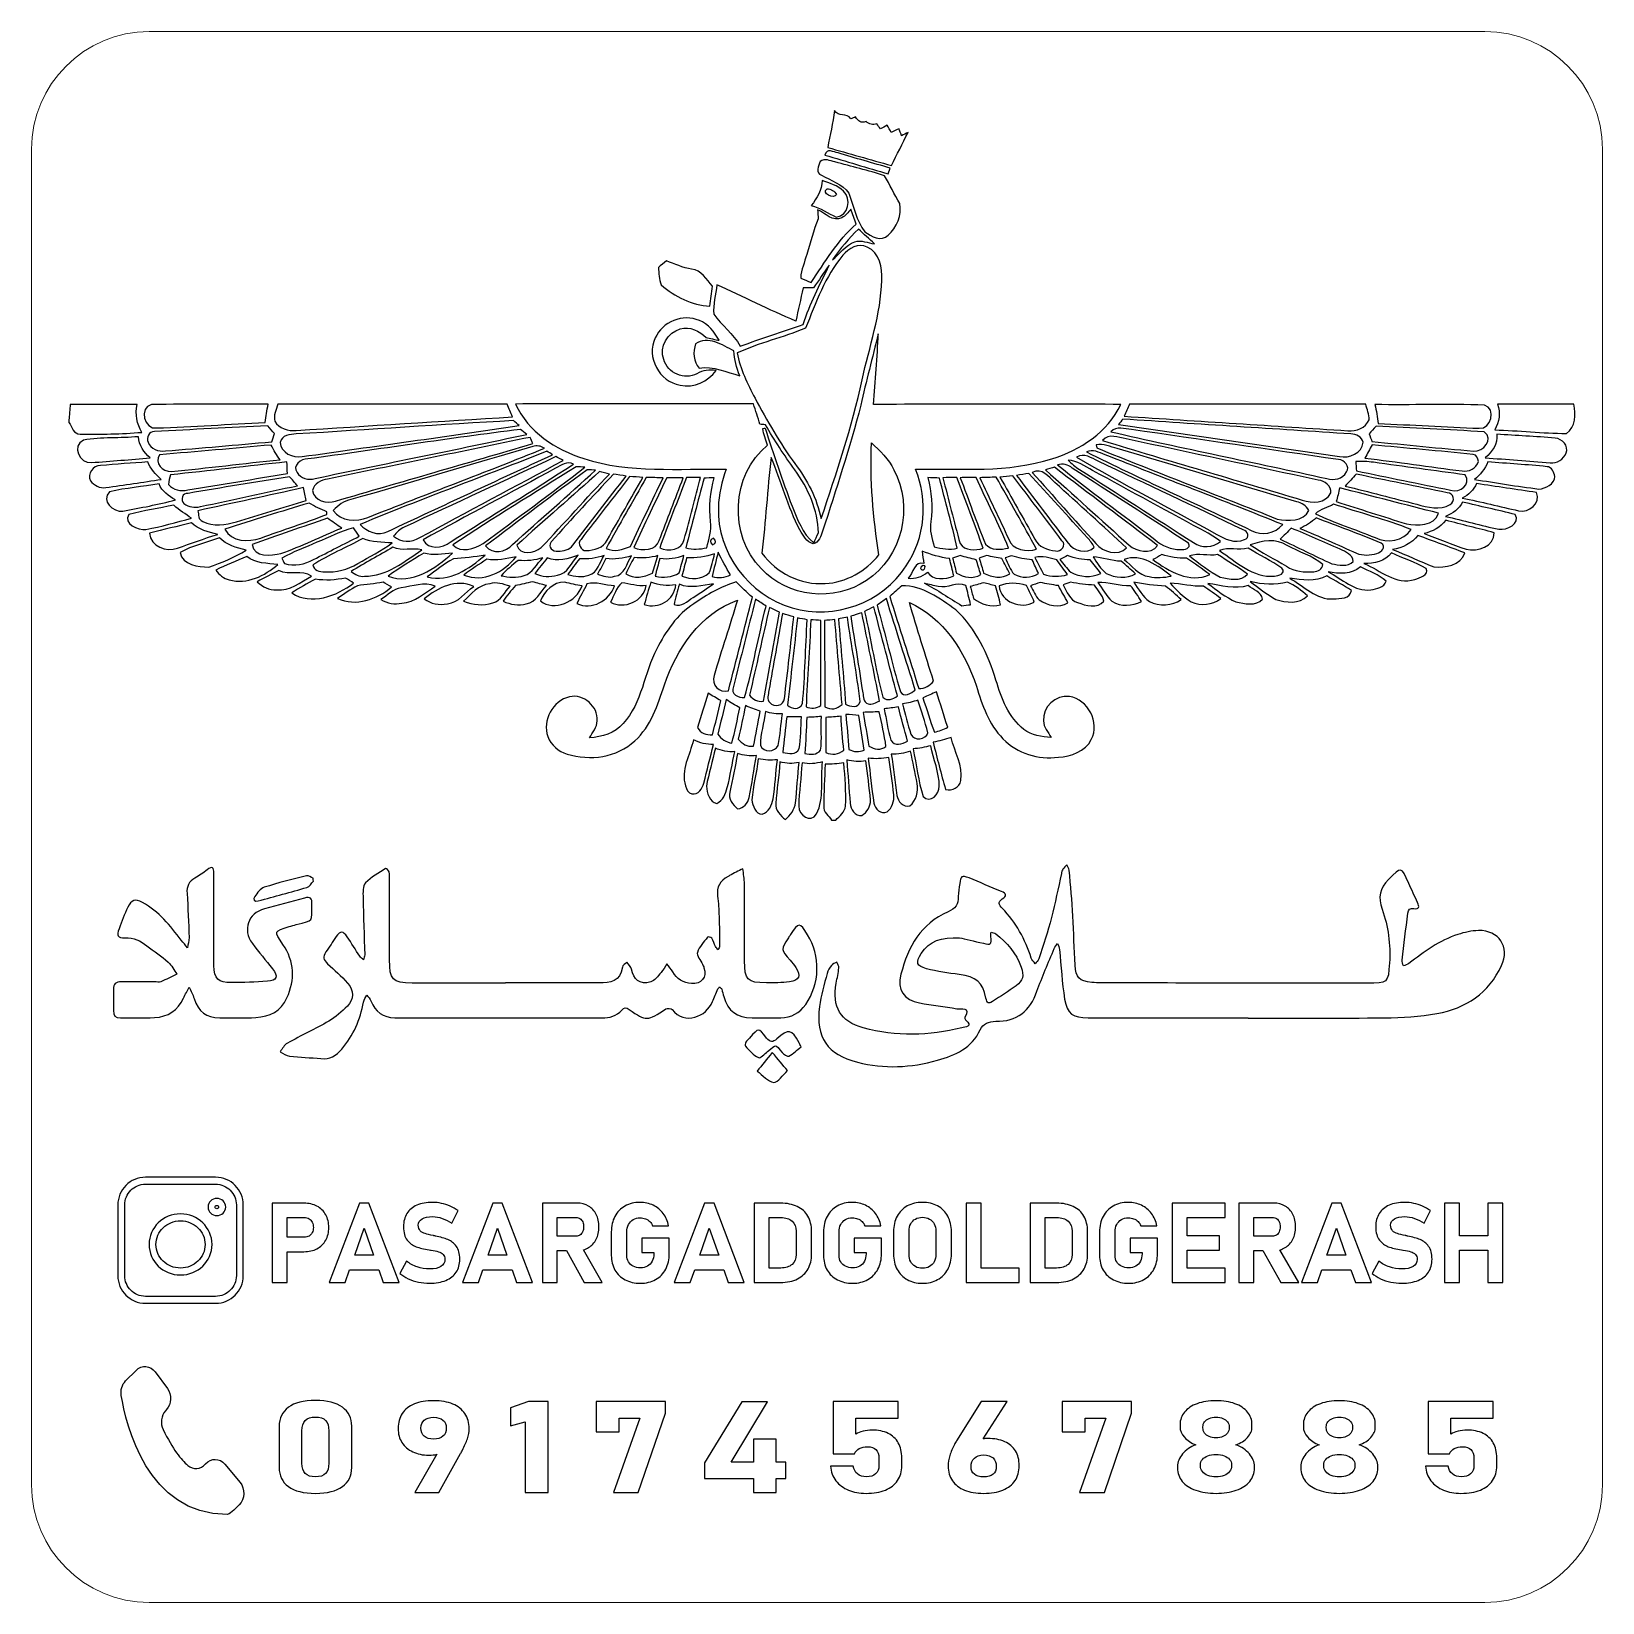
# Model space of a CAD drawing. Header units: millimetres. Extents: x -19.9 to 20.1, y -19.3 to 20.7.
import ezdxf

# ---------------------------------------------------------------- set-up
doc = ezdxf.new("R2010")
doc.units = ezdxf.units.MM
doc.header["$MEASUREMENT"] = 0
doc.layers.add('Layer 1', color=7, linetype='Continuous')

msp = doc.modelspace()

# ---------------------------------------------------------------- linework, layer by layer
at = {"layer": 'Layer 1', "color": 250, "lineweight": 18}
msp.add_open_spline([(-16.9282, 20.6845), (-16.9282, 20.6845), (17.0718, 20.6845), (17.0718, 20.6845), (18.7241, 20.6845), (20.0718, 19.3368), (20.0718, 17.6845), (20.0718, 17.6845), (20.0718, -16.3155), (20.0718, -16.3155), (20.0718, -17.9678), (18.7241, -19.3155), (17.0718, -19.3155), (17.0718, -19.3155), (-16.9282, -19.3155), (-16.9282, -19.3155), (-18.5805, -19.3155), (-19.9282, -17.9678), (-19.9282, -16.3155), (-19.9282, -16.3155), (-19.9282, 17.6845), (-19.9282, 17.6845), (-19.9282, 19.3368), (-18.5805, 20.6845), (-16.9282, 20.6845)], degree=3, knots=[0, 0, 0, 0, 0.125, 0.125, 0.125, 0.25, 0.25, 0.25, 0.375, 0.375, 0.375, 0.5, 0.5, 0.5, 0.625, 0.625, 0.625, 0.75, 0.75, 0.75, 0.875, 0.875, 0.875, 1, 1, 1, 1], dxfattribs=at)
at = {"layer": 'Layer 1', "color": 250}
for points, knots in [([(0.5164, 18.6711), (0.6099, 18.4922), (0.8322, 18.627), (0.9327, 18.4584), (0.963, 18.4707), (1.0241, 18.4957), (1.0555, 18.5081), (1.1193, 18.4061), (1.1973, 18.3303), (1.3204, 18.3945), (1.3977, 18.3158), (1.4904, 18.2964), (1.597, 18.3352), (1.6259, 18.2904), (1.6548, 18.2453), (1.6845, 18.2012), (1.7279, 18.2252), (1.8139, 18.2738), (1.8573, 18.2982), (1.8841, 18.252), (1.936, 18.161), (1.9632, 18.1151), (2.0281, 18.1465), (2.094, 18.1768), (2.1597, 18.2079), (2.1766, 18.1631), (2.2098, 18.0742), (2.2263, 18.0301), (2.2676, 18.0509), (2.3495, 18.0922), (2.3904, 18.113), (2.2489, 17.8315), (2.1071, 17.5499), (1.9649, 17.2691), (1.4245, 17.4226), (0.8847, 17.5775), (0.3443, 17.7316), (0.4035, 18.0445), (0.4744, 18.3553), (0.5164, 18.6711)], [0, 0, 0, 0, 0.0769231, 0.0769231, 0.0769231, 0.1538462, 0.1538462, 0.1538462, 0.2307692, 0.2307692, 0.2307692, 0.3076923, 0.3076923, 0.3076923, 0.3846154, 0.3846154, 0.3846154, 0.4615385, 0.4615385, 0.4615385, 0.5384615, 0.5384615, 0.5384615, 0.6153846, 0.6153846, 0.6153846, 0.6923077, 0.6923077, 0.6923077, 0.7692308, 0.7692308, 0.7692308, 0.8461538, 0.8461538, 0.8461538, 0.9230769, 0.9230769, 0.9230769, 1, 1, 1, 1]), ([(0.2718, 17.5378), (0.3173, 17.7265), (0.493, 17.608), (0.6077, 17.5904), (1.049, 17.4588), (1.4928, 17.3321), (1.9355, 17.2034), (1.9355, 17.2034), (1.8875, 17.0587), (1.8875, 17.0587), (1.3495, 17.2178), (0.8094, 17.3741), (0.2718, 17.5378)], [0, 0, 0, 0, 0.25, 0.25, 0.25, 0.5, 0.5, 0.5, 0.75, 0.75, 0.75, 1, 1, 1, 1]), ([(0.1531, 17.3742), (0.2667, 17.4684), (0.4057, 17.3872), (0.5285, 17.3643), (0.9476, 17.239), (1.3766, 17.147), (1.7921, 17.0101), (1.9304, 16.7815), (2.0387, 16.5328), (2.1781, 16.3024), (2.2423, 16.0124), (2.104, 15.6875), (1.881, 15.497), (1.7117, 15.3199), (1.4499, 15.4653), (1.2923, 15.5863), (1.0647, 15.866), (1.0083, 16.2365), (0.8827, 16.5659), (0.7176, 16.8027), (0.4287, 16.8916), (0.1863, 17.0231), (0.0321, 17.0803), (0.1002, 17.2662), (0.1531, 17.3742)], [0, 0, 0, 0, 0.125, 0.125, 0.125, 0.25, 0.25, 0.25, 0.375, 0.375, 0.375, 0.5, 0.5, 0.5, 0.625, 0.625, 0.625, 0.75, 0.75, 0.75, 0.875, 0.875, 0.875, 1, 1, 1, 1]), ([(0.2009, 16.8913), (0.3907, 16.8197), (0.5974, 16.7651), (0.7445, 16.6165), (0.9583, 16.4264), (0.8761, 15.9872), (0.5632, 15.9565), (0.3515, 16.0542), (0.1582, 16.1946), (-0.0725, 16.2496), (0.0665, 16.4401), (0.1987, 16.6462), (0.2009, 16.8913)], [0, 0, 0, 0, 0.25, 0.25, 0.25, 0.5, 0.5, 0.5, 0.75, 0.75, 0.75, 1, 1, 1, 1]), ([(0.5678, 16.5312), (0.5297, 16.6179), (0.4252, 16.6786), (0.331, 16.6769), (0.1568, 16.5675), (0.5106, 16.4024), (0.5678, 16.5312)], [0, 0, 0, 0, 0.5, 0.5, 0.5, 1, 1, 1, 1]), ([(0.0851, 16.1396), (0.2833, 16.0638), (0.4781, 15.8228), (0.706, 15.9428), (0.8037, 15.9862), (0.8601, 16.0846), (0.9339, 16.1576), (0.9773, 16.0317), (1.0228, 15.9068), (1.0693, 15.7815), (0.5973, 15.3617), (0.2756, 14.8111), (-0.0775, 14.2956), (-0.1675, 14.3292), (-0.2557, 14.3658), (-0.3418, 14.4064), (-0.3361, 14.6163), (-0.2434, 14.8103), (-0.1862, 15.0093), (-0.0835, 15.3081), (-0.025, 15.6214), (0.1024, 15.9117), (0.0981, 15.9682), (0.0893, 16.0825), (0.0851, 16.1396)], [0, 0, 0, 0, 0.125, 0.125, 0.125, 0.25, 0.25, 0.25, 0.375, 0.375, 0.375, 0.5, 0.5, 0.5, 0.625, 0.625, 0.625, 0.75, 0.75, 0.75, 0.875, 0.875, 0.875, 1, 1, 1, 1]), ([(0.4685, 14.8711), (0.6611, 15.1541), (0.8795, 15.4197), (1.1321, 15.6504), (1.264, 15.5252), (1.397, 15.4014), (1.5318, 15.2779), (1.3674, 15.2916), (1.1981, 15.3901), (1.0344, 15.3262), (0.7991, 15.2447), (0.653, 15.0232), (0.4685, 14.8711)], [0, 0, 0, 0, 0.25, 0.25, 0.25, 0.5, 0.5, 0.5, 0.75, 0.75, 0.75, 1, 1, 1, 1]), ([(0.7335, 14.9847), (0.8795, 15.1547), (1.1201, 15.3103), (1.3455, 15.191), (1.6743, 15.0609), (1.7315, 14.6605), (1.7226, 14.3507), (1.6965, 13.4825), (1.4034, 12.6539), (1.2206, 11.8121), (0.9571, 10.6116), (0.5691, 9.4436), (0.1778, 8.2801), (0.0692, 8.7938), (-0.1764, 9.2672), (-0.4932, 9.6817), (-0.8738, 10.2095), (-1.2001, 10.7746), (-1.5056, 11.3475), (-1.6937, 11.7151), (-1.8884, 12.0894), (-1.96, 12.4997), (-1.3998, 12.7544), (-0.792, 12.892), (-0.2233, 13.1294), (0.0491, 13.7662), (0.2703, 14.4513), (0.7335, 14.9847)], [0, 0, 0, 0, 0.1111111, 0.1111111, 0.1111111, 0.2222222, 0.2222222, 0.2222222, 0.3333333, 0.3333333, 0.3333333, 0.4444444, 0.4444444, 0.4444444, 0.5555556, 0.5555556, 0.5555556, 0.6666667, 0.6666667, 0.6666667, 0.7777778, 0.7777778, 0.7777778, 0.8888889, 0.8888889, 0.8888889, 1, 1, 1, 1]), ([(-3.9645, 14.6772), (-3.9137, 14.7192), (-3.8117, 14.8017), (-3.7613, 14.843), (-3.5492, 14.7682), (-3.345, 14.6655), (-3.1199, 14.6331), (-2.8691, 14.6119), (-2.7407, 14.3688), (-2.5925, 14.1981), (-2.6126, 14.0288), (-2.6338, 13.8594), (-2.6567, 13.6908), (-3.1199, 13.7162), (-3.5475, 13.9318), (-3.8942, 14.2306), (-3.9479, 14.3734), (-3.9567, 14.5272), (-3.9645, 14.6772)], [0, 0, 0, 0, 0.1666667, 0.1666667, 0.1666667, 0.3333333, 0.3333333, 0.3333333, 0.5, 0.5, 0.5, 0.6666667, 0.6666667, 0.6666667, 0.8333333, 0.8333333, 0.8333333, 1, 1, 1, 1]), ([(-0.0198, 14.1604), (0.1297, 14.34), (0.2328, 14.5527), (0.3841, 14.7315), (0.14, 14.2408), (-0.1087, 13.7494), (-0.277, 13.2255), (-0.8115, 13.0389), (-1.3477, 12.8579), (-1.8832, 12.6748), (-2.0532, 12.9902), (-2.3623, 13.1938), (-2.557, 13.4898), (-2.5852, 13.7363), (-2.4942, 13.9861), (-2.4822, 14.2348), (-1.8067, 13.9346), (-1.148, 13.5966), (-0.4657, 13.3102), (-0.4065, 13.5917), (-0.3469, 13.8739), (-0.277, 14.153), (-0.1913, 14.1519), (-0.1059, 14.154), (-0.0198, 14.1604)], [0, 0, 0, 0, 0.125, 0.125, 0.125, 0.25, 0.25, 0.25, 0.375, 0.375, 0.375, 0.5, 0.5, 0.5, 0.625, 0.625, 0.625, 0.75, 0.75, 0.75, 0.875, 0.875, 0.875, 1, 1, 1, 1]), ([(-4.0476, 12.8804), (-3.866, 13.2949), (-3.3414, 13.509), (-2.9237, 13.3245), (-2.6901, 13.2391), (-2.5381, 13.0292), (-2.4224, 12.8204), (-2.5035, 12.837), (-2.6655, 12.8716), (-2.7466, 12.8888), (-2.9219, 13.0532), (-3.1611, 13.1894), (-3.4081, 13.109), (-3.7344, 13.0278), (-3.945, 12.6518), (-3.8314, 12.3318), (-3.7337, 11.9896), (-3.2994, 11.797), (-2.984, 11.9706), (-2.8341, 12.0545), (-2.6662, 12.0771), (-2.4961, 12.0552), (-2.7053, 11.7723), (-3.0599, 11.5906), (-3.4155, 11.6785), (-3.9376, 11.7635), (-4.2896, 12.4006), (-4.0476, 12.8804)], [0, 0, 0, 0, 0.1111111, 0.1111111, 0.1111111, 0.2222222, 0.2222222, 0.2222222, 0.3333333, 0.3333333, 0.3333333, 0.4444444, 0.4444444, 0.4444444, 0.5555556, 0.5555556, 0.5555556, 0.6666667, 0.6666667, 0.6666667, 0.7777778, 0.7777778, 0.7777778, 0.8888889, 0.8888889, 0.8888889, 1, 1, 1, 1]), ([(1.6316, 12.9882), (1.6076, 12.3867), (1.5568, 11.7877), (1.5085, 11.1883), (3.6071, 11.1965), (5.7065, 11.1912), (7.8048, 11.1905), (7.4831, 10.4786), (6.7751, 10.0305), (6.0522, 9.8033), (4.9308, 9.4439), (3.738, 9.5582), (2.5799, 9.5377), (2.9094, 8.7425), (2.8296, 7.7893), (2.3431, 7.0753), (1.7395, 6.1415), (0.5055, 5.685), (-0.5588, 6.0131), (-1.6626, 6.3182), (-2.4786, 7.4168), (-2.4391, 8.5637), (-2.4384, 8.8988), (-2.3502, 9.2244), (-2.2387, 9.5377), (-3.4477, 9.5631), (-4.6941, 9.4308), (-5.8642, 9.8083), (-6.5857, 10.0362), (-7.2824, 10.4902), (-7.6052, 11.1986), (-5.5855, 11.2056), (-3.5666, 11.2), (-1.5466, 11.2014), (-1.4873, 11.0299), (-1.4319, 10.8571), (-1.3811, 10.6825), (-1.3356, 10.6761), (-1.2898, 10.6726), (-1.2435, 10.6719), (-1.0082, 10.2803), (-0.7666, 9.8933), (-0.496, 9.5246), (-0.1538, 9.0593), (0.0967, 8.5009), (0.1062, 7.916), (0.0773, 7.8532), (0.0194, 7.7279), (-0.0095, 7.6651), (-0.3041, 7.8973), (-0.423, 8.2642), (-0.5613, 8.5979), (-0.8086, 9.2541), (-1.0351, 9.9176), (-1.2499, 10.5851), (-1.2633, 10.5826), (-1.2905, 10.577), (-1.3042, 10.5742), (-1.2965, 10.4263), (-1.2277, 10.2909), (-1.1871, 10.1508), (-2.1184, 9.3945), (-2.1784, 7.8581), (-1.3476, 7.0079), (-0.6798, 6.2791), (0.5186, 6.1447), (1.331, 6.7077), (2.238, 7.2849), (2.5389, 8.5877), (2.0302, 9.5232), (1.8926, 9.7924), (1.681, 10.0125), (1.4563, 10.2108), (1.4217, 9.2576), (1.4968, 8.3019), (1.6482, 7.3603), (1.3141, 6.9451), (0.8167, 6.652), (0.2776, 6.6294), (-0.3486, 6.5839), (-0.9641, 6.8972), (-1.3296, 7.4002), (-1.2354, 8.2105), (-1.1952, 9.0269), (-1.0922, 9.8365), (-0.8456, 9.2237), (-0.6682, 8.5817), (-0.3658, 7.9918), (-0.2833, 7.8539), (-0.1944, 7.6817), (-0.0251, 7.6397), (0.1277, 7.6676), (0.1676, 7.8394), (0.2152, 7.9622), (0.557, 9.0262), (0.9084, 10.0884), (1.1864, 11.1711), (1.324, 11.7796), (1.4831, 12.3825), (1.6316, 12.9882)], [0, 0, 0, 0, 0.030303, 0.030303, 0.030303, 0.0606061, 0.0606061, 0.0606061, 0.0909091, 0.0909091, 0.0909091, 0.1212121, 0.1212121, 0.1212121, 0.1515152, 0.1515152, 0.1515152, 0.1818182, 0.1818182, 0.1818182, 0.2121212, 0.2121212, 0.2121212, 0.2424242, 0.2424242, 0.2424242, 0.2727273, 0.2727273, 0.2727273, 0.3030303, 0.3030303, 0.3030303, 0.3333333, 0.3333333, 0.3333333, 0.3636364, 0.3636364, 0.3636364, 0.3939394, 0.3939394, 0.3939394, 0.4242424, 0.4242424, 0.4242424, 0.4545455, 0.4545455, 0.4545455, 0.4848485, 0.4848485, 0.4848485, 0.5151515, 0.5151515, 0.5151515, 0.5454545, 0.5454545, 0.5454545, 0.5757576, 0.5757576, 0.5757576, 0.6060606, 0.6060606, 0.6060606, 0.6363636, 0.6363636, 0.6363636, 0.6666667, 0.6666667, 0.6666667, 0.6969697, 0.6969697, 0.6969697, 0.7272727, 0.7272727, 0.7272727, 0.7575758, 0.7575758, 0.7575758, 0.7878788, 0.7878788, 0.7878788, 0.8181818, 0.8181818, 0.8181818, 0.8484848, 0.8484848, 0.8484848, 0.8787879, 0.8787879, 0.8787879, 0.9090909, 0.9090909, 0.9090909, 0.9393939, 0.9393939, 0.9393939, 0.969697, 0.969697, 0.969697, 1, 1, 1, 1]), ([(-3.0195, 12.7298), (-2.7118, 12.9591), (-2.3347, 12.6914), (-2.0447, 12.5527), (-2.0366, 12.3333), (-1.9738, 12.1234), (-1.8962, 11.9195), (-2.2349, 12.0045), (-2.5693, 12.1806), (-2.9281, 12.109), (-3.0731, 12.2797), (-3.0925, 12.5242), (-3.0195, 12.7298)], [0, 0, 0, 0, 0.25, 0.25, 0.25, 0.5, 0.5, 0.5, 0.75, 0.75, 0.75, 1, 1, 1, 1]), ([(-16.7363, 10.5892), (-17.0605, 10.5314), (-17.1921, 11.1177), (-16.8717, 11.1847), (-15.8808, 11.2038), (-14.8895, 11.1854), (-13.8982, 11.1935), (-13.9335, 11.0394), (-13.9589, 10.8831), (-13.9733, 10.7261), (-14.8944, 10.682), (-15.8152, 10.6259), (-16.7363, 10.5892)], [0, 0, 0, 0, 0.25, 0.25, 0.25, 0.5, 0.5, 0.5, 0.75, 0.75, 0.75, 1, 1, 1, 1]), ([(-18.9427, 11.1826), (-18.3733, 11.1833), (-17.8029, 11.1812), (-17.2328, 11.184), (-17.2963, 10.9382), (-17.2412, 10.6947), (-17.1199, 10.4771), (-17.6402, 10.4337), (-18.1641, 10.427), (-18.6859, 10.4309), (-18.8531, 10.4302), (-18.8965, 10.6139), (-18.9716, 10.7268), (-18.9716, 10.7268), (-18.9716, 10.797), (-18.9716, 10.797), (-18.9646, 10.8933), (-18.9501, 11.0863), (-18.9427, 11.1826)], [0, 0, 0, 0, 0.1666667, 0.1666667, 0.1666667, 0.3333333, 0.3333333, 0.3333333, 0.5, 0.5, 0.5, 0.6666667, 0.6666667, 0.6666667, 0.8333333, 0.8333333, 0.8333333, 1, 1, 1, 1]), ([(-13.7296, 10.7615), (-13.7765, 10.9079), (-13.689, 11.0532), (-13.6559, 11.1929), (-11.7096, 11.1912), (-9.7647, 11.1929), (-7.8195, 11.1922), (-7.774, 11.085), (-7.7267, 10.9777), (-7.6791, 10.8715), (-9.5157, 10.7555), (-11.3515, 10.6429), (-13.1874, 10.5262), (-13.3895, 10.5018), (-13.6298, 10.5717), (-13.7296, 10.7615)], [0, 0, 0, 0, 0.2, 0.2, 0.2, 0.4, 0.4, 0.4, 0.6, 0.6, 0.6, 0.8, 0.8, 0.8, 1, 1, 1, 1]), ([(7.7501, 10.6783), (7.7776, 10.7121), (7.833, 10.7809), (7.8605, 10.8158), (9.7952, 10.6832), (11.7315, 10.564), (13.6665, 10.4366), (13.8002, 10.4366), (13.941, 10.3622), (13.9777, 10.2246), (13.9488, 9.9445), (13.6224, 9.8136), (13.3748, 9.8598), (11.5001, 10.1325), (9.6241, 10.4031), (7.7501, 10.6783)], [0, 0, 0, 0, 0.2, 0.2, 0.2, 0.4, 0.4, 0.4, 0.6, 0.6, 0.6, 0.8, 0.8, 0.8, 1, 1, 1, 1]), ([(8.0302, 11.1928), (10.0339, 11.1921), (12.0377, 11.1921), (14.0415, 11.1928), (14.0725, 11.0626), (14.1329, 10.9353), (14.1262, 10.7991), (14.0493, 10.5878), (13.7956, 10.5003), (13.5878, 10.519), (11.6895, 10.6386), (9.7923, 10.7659), (7.894, 10.8852), (7.9402, 10.9871), (7.9854, 11.0898), (8.0302, 11.1928)], [0, 0, 0, 0, 0.2, 0.2, 0.2, 0.4, 0.4, 0.4, 0.6, 0.6, 0.6, 0.8, 0.8, 0.8, 1, 1, 1, 1]), ([(14.2737, 11.184), (15.2054, 11.1741), (16.1364, 11.1971), (17.067, 11.1731), (17.3686, 11.088), (17.2363, 10.5486), (16.9308, 10.5808), (16.0722, 10.6139), (15.2146, 10.6675), (14.3555, 10.7014), (14.3453, 10.8651), (14.3136, 11.0256), (14.2737, 11.184)], [0, 0, 0, 0, 0.25, 0.25, 0.25, 0.5, 0.5, 0.5, 0.75, 0.75, 0.75, 1, 1, 1, 1]), ([(17.3984, 11.1949), (18.0454, 11.1885), (18.6924, 11.1949), (19.3394, 11.1913), (19.3944, 10.9359), (19.3952, 10.6138), (19.1521, 10.4519), (18.5425, 10.4473), (17.9343, 10.5249), (17.3247, 10.5408), (17.4443, 10.7412), (17.481, 10.973), (17.3984, 11.1949)], [0, 0, 0, 0, 0.25, 0.25, 0.25, 0.5, 0.5, 0.5, 0.75, 0.75, 0.75, 1, 1, 1, 1]), ([(-16.7964, 10.4965), (-15.8354, 10.5516), (-14.8734, 10.595), (-13.9124, 10.6465), (-13.8546, 10.5791), (-13.7967, 10.511), (-13.7382, 10.444), (-13.7554, 10.3918), (-13.7897, 10.2881), (-13.807, 10.2369), (-14.7087, 10.1558), (-15.6111, 10.0789), (-16.5135, 10.003), (-16.687, 9.9815), (-16.9005, 10.0482), (-16.9597, 10.2288), (-17.0077, 10.3396), (-16.928, 10.5047), (-16.7964, 10.4965)], [0, 0, 0, 0, 0.1666667, 0.1666667, 0.1666667, 0.3333333, 0.3333333, 0.3333333, 0.5, 0.5, 0.5, 0.6666667, 0.6666667, 0.6666667, 0.8333333, 0.8333333, 0.8333333, 1, 1, 1, 1]), ([(-13.1845, 10.4357), (-11.3413, 10.543), (-9.4984, 10.6781), (-7.6544, 10.7751), (-7.6181, 10.7441), (-7.5457, 10.6813), (-7.5091, 10.6499), (-9.3491, 10.3736), (-11.1938, 10.1232), (-13.0364, 9.8596), (-13.2685, 9.8134), (-13.5782, 9.9612), (-13.5934, 10.2202), (-13.5638, 10.4061), (-13.3366, 10.4315), (-13.1845, 10.4357)], [0, 0, 0, 0, 0.2, 0.2, 0.2, 0.4, 0.4, 0.4, 0.6, 0.6, 0.6, 0.8, 0.8, 0.8, 1, 1, 1, 1]), ([(-12.8916, 9.7998), (-11.0875, 10.0457), (-9.2862, 10.3282), (-7.4807, 10.553), (-7.4401, 10.5212), (-7.36, 10.4577), (-7.3194, 10.4256), (-9.1119, 10.0379), (-10.9125, 9.6819), (-12.7071, 9.3034), (-12.8736, 9.2491), (-13.0761, 9.2974), (-13.1643, 9.4576), (-13.3018, 9.6297), (-13.0588, 9.8082), (-12.8916, 9.7998)], [0, 0, 0, 0, 0.2, 0.2, 0.2, 0.4, 0.4, 0.4, 0.6, 0.6, 0.6, 0.8, 0.8, 0.8, 1, 1, 1, 1]), ([(7.3405, 10.2709), (7.5056, 10.4596), (7.7384, 10.3474), (7.9416, 10.3114), (9.5721, 9.959), (11.2034, 9.6122), (12.8343, 9.263), (12.9951, 9.2404), (13.1754, 9.1159), (13.1528, 8.9342), (13.0184, 8.6693), (12.673, 8.6657), (12.4265, 8.7518), (10.7328, 9.2637), (9.0303, 9.747), (7.3405, 10.2709)], [0, 0, 0, 0, 0.2, 0.2, 0.2, 0.4, 0.4, 0.4, 0.6, 0.6, 0.6, 0.8, 0.8, 0.8, 1, 1, 1, 1]), ([(7.5541, 10.4938), (7.7015, 10.6405), (7.904, 10.5696), (8.0822, 10.5495), (9.8379, 10.2902), (11.5941, 10.0408), (13.3498, 9.7829), (13.4952, 9.7773), (13.6515, 9.6094), (13.5538, 9.4683), (13.4567, 9.2894), (13.2295, 9.2474), (13.0479, 9.3028), (11.2187, 9.7064), (9.379, 10.069), (7.5541, 10.4938)], [0, 0, 0, 0, 0.2, 0.2, 0.2, 0.4, 0.4, 0.4, 0.6, 0.6, 0.6, 0.8, 0.8, 0.8, 1, 1, 1, 1]), ([(14.1297, 10.4416), (14.1883, 10.5054), (14.2461, 10.5682), (14.3047, 10.6328), (15.2226, 10.5792), (16.1416, 10.5538), (17.0578, 10.4864), (17.316, 10.3072), (17.0316, 9.9667), (16.7861, 10.0024), (15.9236, 10.068), (15.0631, 10.1657), (14.2006, 10.2412), (14.1833, 10.2909), (14.148, 10.3915), (14.1297, 10.4416)], [0, 0, 0, 0, 0.2, 0.2, 0.2, 0.4, 0.4, 0.4, 0.6, 0.6, 0.6, 0.8, 0.8, 0.8, 1, 1, 1, 1]), ([(17.3767, 10.433), (17.8724, 10.3875), (18.3719, 10.3786), (18.8675, 10.33), (19.0443, 10.3162), (19.215, 10.1324), (19.148, 9.9518), (19.0757, 9.8026), (18.9127, 9.6703), (18.7384, 9.7013), (18.186, 9.7419), (17.6339, 9.7902), (17.0814, 9.8308), (17.2695, 9.9775), (17.4007, 10.1839), (17.3767, 10.433)], [0, 0, 0, 0, 0.2, 0.2, 0.2, 0.4, 0.4, 0.4, 0.6, 0.6, 0.6, 0.8, 0.8, 0.8, 1, 1, 1, 1]), ([(-18.6034, 10.2824), (-18.143, 10.3562), (-17.6706, 10.3265), (-17.2053, 10.3664), (-17.1887, 10.1456), (-17.0649, 9.9685), (-16.9044, 9.8252), (-17.4036, 9.7882), (-17.902, 9.7409), (-18.4023, 9.7078), (-18.7032, 9.6697), (-18.9138, 10.1367), (-18.6034, 10.2824)], [0, 0, 0, 0, 0.25, 0.25, 0.25, 0.5, 0.5, 0.5, 0.75, 0.75, 0.75, 1, 1, 1, 1]), ([(-16.666, 9.9067), (-15.7188, 9.9879), (-14.7716, 10.0697), (-13.8251, 10.1544), (-13.7623, 10.0217), (-13.6868, 9.8958), (-13.5979, 9.7787), (-14.5225, 9.6912), (-15.4433, 9.5652), (-16.3672, 9.4827), (-16.593, 9.464), (-16.8008, 9.6961), (-16.666, 9.9067)], [0, 0, 0, 0, 0.25, 0.25, 0.25, 0.5, 0.5, 0.5, 0.75, 0.75, 0.75, 1, 1, 1, 1]), ([(-12.3863, 9.2882), (-10.6662, 9.6406), (-8.9467, 9.9958), (-7.2273, 10.3504), (-7.2121, 10.3098), (-7.1818, 10.2301), (-7.1666, 10.1906), (-8.8367, 9.697), (-10.5124, 9.2148), (-12.1845, 8.728), (-12.4036, 8.6521), (-12.7402, 8.7301), (-12.7705, 8.9985), (-12.7331, 9.1774), (-12.5507, 9.2621), (-12.3863, 9.2882)], [0, 0, 0, 0, 0.2, 0.2, 0.2, 0.4, 0.4, 0.4, 0.6, 0.6, 0.6, 0.8, 0.8, 0.8, 1, 1, 1, 1]), ([(-11.7929, 8.7649), (-10.2488, 9.2108), (-8.7072, 9.6652), (-7.1645, 10.1132), (-7.0611, 10.1485), (-6.9627, 10.1347), (-6.8692, 10.0712), (-8.3579, 9.4655), (-9.8653, 8.906), (-11.3593, 8.3133), (-11.6483, 8.1912), (-12.0529, 8.2057), (-12.2423, 8.4908), (-12.1217, 8.6238), (-11.9689, 8.725), (-11.7929, 8.7649)], [0, 0, 0, 0, 0.2, 0.2, 0.2, 0.4, 0.4, 0.4, 0.6, 0.6, 0.6, 0.8, 0.8, 0.8, 1, 1, 1, 1]), ([(6.9301, 9.9793), (7.0921, 10.0551), (7.2543, 9.9669), (7.405, 9.9091), (8.9106, 9.3083), (10.429, 8.7396), (11.9301, 8.1272), (11.7343, 7.9074), (11.3871, 7.8263), (11.1285, 7.9804), (9.7319, 8.6528), (8.3194, 9.2917), (6.9301, 9.9793)], [0, 0, 0, 0, 0.25, 0.25, 0.25, 0.5, 0.5, 0.5, 0.75, 0.75, 0.75, 1, 1, 1, 1]), ([(7.1761, 10.1586), (7.362, 10.2048), (7.5402, 10.1028), (7.7173, 10.0626), (9.2395, 9.6093), (10.7618, 9.1623), (12.2844, 8.7111), (12.4096, 8.6787), (12.5299, 8.6085), (12.5927, 8.4899), (12.4646, 8.1968), (12.0512, 8.2127), (11.7901, 8.2712), (10.2587, 8.8769), (8.7174, 9.4604), (7.1938, 10.0827), (7.1938, 10.0827), (7.1761, 10.1586), (7.1761, 10.1586)], [0, 0, 0, 0, 0.1666667, 0.1666667, 0.1666667, 0.3333333, 0.3333333, 0.3333333, 0.5, 0.5, 0.5, 0.6666667, 0.6666667, 0.6666667, 0.8333333, 0.8333333, 0.8333333, 1, 1, 1, 1]), ([(14.2021, 10.1594), (15.0604, 10.0776), (15.9208, 10.0053), (16.7784, 9.9157), (16.8683, 9.915), (16.8955, 9.8049), (16.9093, 9.7347), (16.8631, 9.5594), (16.6641, 9.4616), (16.4933, 9.4951), (15.6689, 9.5985), (14.8469, 9.7223), (14.0225, 9.8229), (14.0835, 9.9344), (14.1449, 10.0458), (14.2021, 10.1594)], [0, 0, 0, 0, 0.2, 0.2, 0.2, 0.4, 0.4, 0.4, 0.6, 0.6, 0.6, 0.8, 0.8, 0.8, 1, 1, 1, 1]), ([(-18.1698, 9.6311), (-17.7697, 9.6703), (-17.3672, 9.6925), (-16.9665, 9.7246), (-16.8906, 9.5486), (-16.7664, 9.4025), (-16.6218, 9.278), (-17.0931, 9.2099), (-17.5634, 9.1334), (-18.0354, 9.0716), (-18.1843, 9.042), (-18.3356, 9.1281), (-18.421, 9.2463), (-18.5173, 9.4131), (-18.3596, 9.6463), (-18.1698, 9.6311)], [0, 0, 0, 0, 0.2, 0.2, 0.2, 0.4, 0.4, 0.4, 0.6, 0.6, 0.6, 0.8, 0.8, 0.8, 1, 1, 1, 1]), ([(-16.3897, 9.3945), (-15.4012, 9.4985), (-14.4134, 9.6174), (-13.425, 9.725), (-13.4197, 9.6269), (-13.4147, 9.5282), (-13.4087, 9.4301), (-14.254, 9.2904), (-15.0992, 9.1493), (-15.9438, 9.0103), (-16.1181, 8.9768), (-16.3251, 8.9986), (-16.4366, 9.1535), (-16.4296, 9.2354), (-16.4133, 9.3154), (-16.3897, 9.3945)], [0, 0, 0, 0, 0.2, 0.2, 0.2, 0.4, 0.4, 0.4, 0.6, 0.6, 0.6, 0.8, 0.8, 0.8, 1, 1, 1, 1]), ([(-11.5585, 8.1339), (-9.9869, 8.7844), (-8.3874, 9.3707), (-6.8048, 9.9958), (-6.7695, 9.974), (-6.6979, 9.9299), (-6.6623, 9.9084), (-8.061, 9.2578), (-9.4598, 8.6063), (-10.8572, 7.9543), (-11.096, 7.8284), (-11.3899, 7.9459), (-11.5585, 8.1339)], [0, 0, 0, 0, 0.25, 0.25, 0.25, 0.5, 0.5, 0.5, 0.75, 0.75, 0.75, 1, 1, 1, 1]), ([(-10.4347, 8.0652), (-9.1467, 8.6607), (-7.8608, 9.26), (-6.5739, 9.8583), (-6.5277, 9.8343), (-6.4345, 9.7867), (-6.3873, 9.7627), (-7.6065, 9.1094), (-8.8239, 8.4539), (-10.0417, 7.7988), (-10.2488, 7.6757), (-10.5243, 7.6612), (-10.7067, 7.8373), (-10.6315, 7.9297), (-10.549, 8.0225), (-10.4347, 8.0652)], [0, 0, 0, 0, 0.2, 0.2, 0.2, 0.4, 0.4, 0.4, 0.6, 0.6, 0.6, 0.8, 0.8, 0.8, 1, 1, 1, 1]), ([(-6.5863, 9.5645), (-6.4438, 9.6382), (-6.2953, 9.755), (-6.1274, 9.671), (-7.1624, 8.9909), (-8.2225, 8.3495), (-9.2653, 7.6817), (-9.4685, 7.5356), (-9.8255, 7.4753), (-9.9585, 7.7417), (-8.8406, 8.3604), (-7.7071, 8.9517), (-6.5863, 9.5645)], [0, 0, 0, 0, 0.25, 0.25, 0.25, 0.5, 0.5, 0.5, 0.75, 0.75, 0.75, 1, 1, 1, 1]), ([(-9.1979, 7.6128), (-8.1689, 8.2997), (-7.1088, 8.9432), (-6.0617, 9.6029), (-6.0067, 9.5993), (-5.8966, 9.5912), (-5.8416, 9.587), (-6.6942, 8.9262), (-7.5656, 8.2888), (-8.431, 7.6439), (-8.6532, 7.5225), (-8.9989, 7.3871), (-9.1979, 7.6128)], [0, 0, 0, 0, 0.25, 0.25, 0.25, 0.5, 0.5, 0.5, 0.75, 0.75, 0.75, 1, 1, 1, 1]), ([(6.1943, 9.6506), (6.3326, 9.6883), (6.4627, 9.6552), (6.5718, 9.568), (7.5525, 8.9249), (8.5505, 8.3054), (9.5266, 7.6549), (9.6078, 7.5209), (9.4229, 7.4877), (9.3269, 7.4926), (9.0835, 7.4926), (8.8528, 7.5911), (8.6708, 7.7481), (7.8513, 8.3901), (6.9979, 8.9891), (6.1943, 9.6506)], [0, 0, 0, 0, 0.2, 0.2, 0.2, 0.4, 0.4, 0.4, 0.6, 0.6, 0.6, 0.8, 0.8, 0.8, 1, 1, 1, 1]), ([(6.4685, 9.7686), (6.6999, 9.7555), (6.8894, 9.6109), (7.088, 9.5082), (8.0669, 8.9741), (9.0469, 8.4407), (10.028, 7.9094), (10.1381, 7.8495), (10.2422, 7.7772), (10.3427, 7.7013), (10.1533, 7.526), (9.864, 7.5288), (9.6583, 7.6706), (8.6885, 8.2901), (7.724, 8.9177), (6.7528, 9.534), (6.6488, 9.6), (6.5507, 9.6776), (6.4685, 9.7686)], [0, 0, 0, 0, 0.1666667, 0.1666667, 0.1666667, 0.3333333, 0.3333333, 0.3333333, 0.5, 0.5, 0.5, 0.6666667, 0.6666667, 0.6666667, 0.8333333, 0.8333333, 0.8333333, 1, 1, 1, 1]), ([(6.679, 9.8482), (6.8737, 9.9632), (7.0568, 9.8207), (7.2325, 9.7434), (8.4591, 9.1564), (9.6931, 8.5852), (10.9176, 7.9957), (11.0506, 7.9682), (11.1021, 7.7936), (10.9536, 7.7474), (10.7137, 7.6317), (10.4456, 7.7657), (10.235, 7.8857), (9.0539, 8.5478), (7.847, 9.1645), (6.679, 9.8482)], [0, 0, 0, 0, 0.2, 0.2, 0.2, 0.4, 0.4, 0.4, 0.6, 0.6, 0.6, 0.8, 0.8, 0.8, 1, 1, 1, 1]), ([(13.7904, 9.7367), (13.941, 9.7434), (14.0909, 9.7367), (14.2405, 9.7149), (15.0184, 9.6044), (15.7977, 9.5046), (16.5759, 9.3952), (16.729, 9.1412), (16.444, 8.932), (16.2037, 9.0075), (15.4026, 9.1642), (14.6039, 9.3342), (13.8034, 9.4951), (13.8002, 9.5551), (13.7942, 9.6761), (13.7904, 9.7367)], [0, 0, 0, 0, 0.2, 0.2, 0.2, 0.4, 0.4, 0.4, 0.6, 0.6, 0.6, 0.8, 0.8, 0.8, 1, 1, 1, 1]), ([(17.1511, 9.7245), (17.6534, 9.6839), (18.1565, 9.6557), (18.6571, 9.6028), (18.7756, 9.6), (18.8377, 9.4574), (18.8567, 9.3562), (18.8515, 9.1558), (18.62, 9.045), (18.4465, 9.0348), (17.8986, 9.0997), (17.355, 9.1985), (16.8085, 9.2772), (16.9577, 9.3975), (17.083, 9.5442), (17.1511, 9.7245)], [0, 0, 0, 0, 0.2, 0.2, 0.2, 0.4, 0.4, 0.4, 0.6, 0.6, 0.6, 0.8, 0.8, 0.8, 1, 1, 1, 1]), ([(-15.936, 8.924), (-15.077, 9.068), (-14.2173, 9.2151), (-13.3561, 9.3474), (-13.306, 9.2902), (-13.2048, 9.1752), (-13.1551, 9.1181), (-13.9798, 8.9459), (-14.8029, 8.7628), (-15.627, 8.5861), (-15.7695, 8.5508), (-15.9265, 8.5744), (-16.0454, 8.6637), (-16.1487, 8.7568), (-16.0799, 8.942), (-15.936, 8.924)], [0, 0, 0, 0, 0.2, 0.2, 0.2, 0.4, 0.4, 0.4, 0.6, 0.6, 0.6, 0.8, 0.8, 0.8, 1, 1, 1, 1]), ([(-8.365, 7.5861), (-7.5046, 8.2352), (-6.6491, 8.8925), (-5.7785, 9.5264), (-5.7252, 9.5232), (-5.618, 9.5169), (-5.5647, 9.5137), (-6.2614, 8.8748), (-6.9769, 8.2568), (-7.6775, 7.6228), (-7.8475, 7.4253), (-8.1922, 7.3582), (-8.365, 7.5861)], [0, 0, 0, 0, 0.25, 0.25, 0.25, 0.5, 0.5, 0.5, 0.75, 0.75, 0.75, 1, 1, 1, 1]), ([(-7.5697, 7.607), (-6.8702, 8.2346), (-6.1653, 8.854), (-5.4633, 9.4778), (-5.4009, 9.4626), (-5.277, 9.4322), (-5.2149, 9.4167), (-5.8002, 8.799), (-6.3654, 8.1615), (-6.951, 7.5428), (-7.1196, 7.3978), (-7.4953, 7.3276), (-7.5697, 7.607)], [0, 0, 0, 0, 0.25, 0.25, 0.25, 0.5, 0.5, 0.5, 0.75, 0.75, 0.75, 1, 1, 1, 1]), ([(-6.6935, 7.6859), (-6.1841, 8.2757), (-5.6404, 8.8373), (-5.113, 9.412), (-5.0319, 9.4004), (-4.8693, 9.3764), (-4.7874, 9.3647), (-5.2418, 8.7795), (-5.6905, 8.1896), (-6.147, 7.6054), (-6.2296, 7.4862), (-6.3844, 7.4537), (-6.5203, 7.4495), (-6.6536, 7.4333), (-6.8021, 7.5571), (-6.6935, 7.6859)], [0, 0, 0, 0, 0.2, 0.2, 0.2, 0.4, 0.4, 0.4, 0.6, 0.6, 0.6, 0.8, 0.8, 0.8, 1, 1, 1, 1]), ([(-5.9364, 7.7525), (-5.5321, 8.2909), (-5.1102, 8.8162), (-4.7006, 9.351), (-4.5874, 9.3439), (-4.4738, 9.3372), (-4.3595, 9.3302), (-4.6636, 8.7989), (-4.9673, 8.2676), (-5.2693, 7.736), (-5.361, 7.5338), (-5.6059, 7.4738), (-5.8076, 7.4661), (-5.9392, 7.4601), (-6.0437, 7.6555), (-5.9364, 7.7525)], [0, 0, 0, 0, 0.2, 0.2, 0.2, 0.4, 0.4, 0.4, 0.6, 0.6, 0.6, 0.8, 0.8, 0.8, 1, 1, 1, 1]), ([(-4.2735, 9.33), (-4.1317, 9.3265), (-3.9899, 9.3233), (-3.8473, 9.3191), (-4.1253, 8.7374), (-4.4022, 8.1557), (-4.6802, 7.5736), (-4.8764, 7.49), (-5.094, 7.4212), (-5.299, 7.5217), (-4.9632, 8.1281), (-4.6129, 8.7257), (-4.2735, 9.33)], [0, 0, 0, 0, 0.25, 0.25, 0.25, 0.5, 0.5, 0.5, 0.75, 0.75, 0.75, 1, 1, 1, 1]), ([(-3.7547, 9.3192), (-3.6142, 9.3199), (-3.4731, 9.3199), (-3.3327, 9.3199), (-3.5391, 8.7897), (-3.7388, 8.257), (-3.9452, 7.7264), (-4.0252, 7.4579), (-4.3734, 7.4586), (-4.5911, 7.5426), (-4.3279, 8.142), (-4.0295, 8.7251), (-3.7547, 9.3192)], [0, 0, 0, 0, 0.25, 0.25, 0.25, 0.5, 0.5, 0.5, 0.75, 0.75, 0.75, 1, 1, 1, 1]), ([(-3.2517, 9.33), (-3.2517, 9.33), (-2.8915, 9.33), (-2.8915, 9.33), (-3.0294, 8.8041), (-3.1663, 8.2774), (-3.3067, 7.7517), (-3.3617, 7.4748), (-3.7142, 7.4363), (-3.9325, 7.5341), (-3.7142, 8.1359), (-3.4781, 8.731), (-3.2517, 9.33)], [0, 0, 0, 0, 0.25, 0.25, 0.25, 0.5, 0.5, 0.5, 0.75, 0.75, 0.75, 1, 1, 1, 1]), ([(-2.8045, 9.3142), (-2.7406, 9.3149), (-2.6133, 9.317), (-2.5498, 9.3184), (-2.6411, 8.955), (-2.6852, 8.579), (-2.638, 8.2054), (-2.5988, 7.9775), (-2.687, 7.7584), (-2.7336, 7.5383), (-2.91, 7.5044), (-3.0916, 7.4811), (-3.267, 7.5355), (-3.1202, 8.1303), (-2.9565, 8.7208), (-2.8045, 9.3142)], [0, 0, 0, 0, 0.2, 0.2, 0.2, 0.4, 0.4, 0.4, 0.6, 0.6, 0.6, 0.8, 0.8, 0.8, 1, 1, 1, 1]), ([(2.8921, 9.3243), (2.9659, 9.3222), (3.1151, 9.3162), (3.1888, 9.3141), (3.3388, 8.7179), (3.5056, 8.1267), (3.6439, 7.5283), (3.4464, 7.479), (3.246, 7.5114), (3.0534, 7.5629), (3.0026, 7.7728), (2.9295, 7.987), (2.9705, 8.2064), (3.029, 8.5803), (2.9817, 8.9596), (2.8921, 9.3243)], [0, 0, 0, 0, 0.2, 0.2, 0.2, 0.4, 0.4, 0.4, 0.6, 0.6, 0.6, 0.8, 0.8, 0.8, 1, 1, 1, 1]), ([(3.2749, 9.3235), (3.3931, 9.3256), (3.5109, 9.3281), (3.6294, 9.3302), (3.8503, 8.728), (4.0941, 8.1346), (4.2994, 7.5268), (4.105, 7.4601), (3.8372, 7.4601), (3.7162, 7.6496), (3.555, 8.2034), (3.4255, 8.7665), (3.2749, 9.3235)], [0, 0, 0, 0, 0.25, 0.25, 0.25, 0.5, 0.5, 0.5, 0.75, 0.75, 0.75, 1, 1, 1, 1]), ([(3.7162, 9.3235), (3.851, 9.3256), (3.9865, 9.3281), (4.1209, 9.3302), (4.3953, 8.7301), (4.6969, 8.1417), (4.9495, 7.5317), (4.7555, 7.4897), (4.5064, 7.4643), (4.3639, 7.6309), (4.1297, 8.1875), (3.9364, 8.7605), (3.7162, 9.3235)], [0, 0, 0, 0, 0.25, 0.25, 0.25, 0.5, 0.5, 0.5, 0.75, 0.75, 0.75, 1, 1, 1, 1]), ([(4.2158, 9.3228), (4.3555, 9.3281), (4.4952, 9.3323), (4.6352, 9.3372), (4.9771, 8.7252), (5.3277, 8.1177), (5.6618, 7.5021), (5.4113, 7.4326), (5.0494, 7.4732), (4.9545, 7.7575), (4.7089, 8.2793), (4.4624, 8.801), (4.2158, 9.3228)], [0, 0, 0, 0, 0.25, 0.25, 0.25, 0.5, 0.5, 0.5, 0.75, 0.75, 0.75, 1, 1, 1, 1]), ([(4.7301, 9.3373), (4.8381, 9.3496), (4.9464, 9.3613), (5.055, 9.3736), (5.4706, 8.8208), (5.8967, 8.2751), (6.3063, 7.7184), (6.4404, 7.6122), (6.2806, 7.4224), (6.1412, 7.4594), (5.9408, 7.4856), (5.7091, 7.5565), (5.6195, 7.7561), (5.3238, 8.2835), (5.0271, 8.8106), (4.7301, 9.3373)], [0, 0, 0, 0, 0.2, 0.2, 0.2, 0.4, 0.4, 0.4, 0.6, 0.6, 0.6, 0.8, 0.8, 0.8, 1, 1, 1, 1]), ([(5.1501, 9.3807), (5.2548, 9.398), (5.3614, 9.4149), (5.4669, 9.4315), (5.9643, 8.8871), (6.4575, 8.3379), (6.957, 7.7953), (7.0237, 7.7205), (7.0886, 7.6432), (7.132, 7.5519), (6.9492, 7.361), (6.6074, 7.4602), (6.4642, 7.6549), (6.026, 8.2303), (5.5875, 8.8053), (5.1501, 9.3807)], [0, 0, 0, 0, 0.2, 0.2, 0.2, 0.4, 0.4, 0.4, 0.6, 0.6, 0.6, 0.8, 0.8, 0.8, 1, 1, 1, 1]), ([(5.5487, 9.4575), (5.8051, 9.5884), (5.9604, 9.3425), (6.1304, 9.2), (6.7361, 8.6412), (7.3535, 8.0961), (7.9546, 7.5338), (7.7341, 7.3112), (7.3521, 7.4297), (7.1728, 7.6492), (6.6335, 8.2538), (6.0856, 8.8511), (5.5487, 9.4575)], [0, 0, 0, 0, 0.25, 0.25, 0.25, 0.5, 0.5, 0.5, 0.75, 0.75, 0.75, 1, 1, 1, 1]), ([(5.8873, 9.5262), (5.9445, 9.5421), (6.0581, 9.5731), (6.1152, 9.589), (6.9887, 8.9219), (7.8692, 8.264), (8.7417, 7.5948), (8.5688, 7.3566), (8.2125, 7.4413), (8.017, 7.6071), (7.3062, 8.246), (6.5975, 8.8866), (5.8873, 9.5262)], [0, 0, 0, 0, 0.25, 0.25, 0.25, 0.5, 0.5, 0.5, 0.75, 0.75, 0.75, 1, 1, 1, 1]), ([(13.5168, 9.1087), (13.6128, 9.2085), (13.7063, 9.3098), (13.7969, 9.4149), (14.5695, 9.2484), (15.3474, 9.1066), (16.1193, 8.9372), (16.2833, 8.945), (16.3313, 8.7164), (16.1937, 8.642), (15.934, 8.4811), (15.6123, 8.5696), (15.3396, 8.6455), (14.7325, 8.8018), (14.1268, 8.963), (13.5168, 9.1087)], [0, 0, 0, 0, 0.2, 0.2, 0.2, 0.4, 0.4, 0.4, 0.6, 0.6, 0.6, 0.8, 0.8, 0.8, 1, 1, 1, 1]), ([(-17.9376, 8.9647), (-17.5238, 9.0603), (-17.0983, 9.0956), (-16.6799, 9.1672), (-16.6062, 8.9703), (-16.4323, 8.8581), (-16.2594, 8.7576), (-16.6993, 8.6369), (-17.1502, 8.5579), (-17.5982, 8.474), (-17.848, 8.4327), (-18.1778, 8.741), (-17.9376, 8.9647)], [0, 0, 0, 0, 0.25, 0.25, 0.25, 0.5, 0.5, 0.5, 0.75, 0.75, 0.75, 1, 1, 1, 1]), ([(-15.6885, 8.4827), (-14.7917, 8.6774), (-13.8946, 8.8683), (-12.9992, 9.0697), (-12.9791, 8.9604), (-12.9565, 8.8503), (-12.9333, 8.7409), (-13.5277, 8.5681), (-14.1172, 8.3779), (-14.7102, 8.1991), (-14.985, 8.1165), (-15.3011, 8.0767), (-15.566, 8.2111), (-15.6885, 8.2488), (-15.6698, 8.3829), (-15.6885, 8.4827)], [0, 0, 0, 0, 0.2, 0.2, 0.2, 0.4, 0.4, 0.4, 0.6, 0.6, 0.6, 0.8, 0.8, 0.8, 1, 1, 1, 1]), ([(13.3794, 9.0637), (14.2179, 8.8475), (15.0568, 8.6341), (15.8947, 8.4174), (15.786, 8.0834), (15.3578, 8.0999), (15.0759, 8.1522), (14.4779, 8.3278), (13.8888, 8.531), (13.2926, 8.7127), (13.325, 8.8284), (13.3526, 8.9466), (13.3794, 9.0637)], [0, 0, 0, 0, 0.25, 0.25, 0.25, 0.5, 0.5, 0.5, 0.75, 0.75, 0.75, 1, 1, 1, 1]), ([(16.8644, 9.1731), (17.3731, 9.098), (17.8818, 9.0239), (18.3898, 8.9438), (18.5063, 8.6672), (18.1926, 8.4234), (17.9355, 8.4827), (17.4543, 8.5804), (16.9816, 8.7177), (16.4975, 8.8002), (16.6598, 8.8814), (16.7854, 9.0101), (16.8644, 9.1731)], [0, 0, 0, 0, 0.25, 0.25, 0.25, 0.5, 0.5, 0.5, 0.75, 0.75, 0.75, 1, 1, 1, 1]), ([(-17.4468, 8.3894), (-17.0683, 8.4843), (-16.682, 8.5428), (-16.3007, 8.6233), (-16.1652, 8.4934), (-16.0054, 8.3961), (-15.8505, 8.2916), (-16.2354, 8.1869), (-16.6206, 8.0775), (-17.0129, 8.0052), (-17.2115, 7.9861), (-17.5989, 8.141), (-17.4468, 8.3894)], [0, 0, 0, 0, 0.25, 0.25, 0.25, 0.5, 0.5, 0.5, 0.75, 0.75, 0.75, 1, 1, 1, 1]), ([(-15.0053, 8.0101), (-14.2962, 8.2503), (-13.5755, 8.4574), (-12.8597, 8.6775), (-12.7158, 8.5869), (-12.5581, 8.5234), (-12.4032, 8.4531), (-12.4036, 8.4369), (-12.4043, 8.4045), (-12.4053, 8.3879), (-12.9617, 8.1737), (-13.5296, 7.9892), (-14.0913, 7.7864), (-14.4003, 7.6774), (-14.8293, 7.688), (-15.0053, 8.0101)], [0, 0, 0, 0, 0.2, 0.2, 0.2, 0.4, 0.4, 0.4, 0.6, 0.6, 0.6, 0.8, 0.8, 0.8, 1, 1, 1, 1]), ([(12.7627, 8.3986), (12.8784, 8.5334), (13.077, 8.5542), (13.2252, 8.6477), (13.8838, 8.4329), (14.5559, 8.2547), (15.2014, 8.0028), (15.0011, 7.7076), (14.5858, 7.6462), (14.2782, 7.7982), (13.7759, 8.0057), (13.2555, 8.1708), (12.7627, 8.3986)], [0, 0, 0, 0, 0.25, 0.25, 0.25, 0.5, 0.5, 0.5, 0.75, 0.75, 0.75, 1, 1, 1, 1]), ([(16.5048, 8.702), (16.9521, 8.5926), (17.4058, 8.5044), (17.8499, 8.382), (17.9875, 8.1478), (17.6266, 7.9869), (17.4347, 8.0088), (16.9775, 8.1012), (16.5295, 8.2374), (16.074, 8.3379), (16.2575, 8.4081), (16.4173, 8.5217), (16.5048, 8.702)], [0, 0, 0, 0, 0.25, 0.25, 0.25, 0.5, 0.5, 0.5, 0.75, 0.75, 0.75, 1, 1, 1, 1]), ([(-16.9179, 7.9117), (-16.564, 7.9977), (-16.2116, 8.0881), (-15.857, 8.1724), (-15.6733, 7.9963), (-15.4242, 7.935), (-15.1847, 7.8785), (-15.53, 7.7748), (-15.8659, 7.6453), (-16.2067, 7.5296), (-16.4889, 7.4231), (-16.8999, 7.5716), (-16.9179, 7.9117)], [0, 0, 0, 0, 0.25, 0.25, 0.25, 0.5, 0.5, 0.5, 0.75, 0.75, 0.75, 1, 1, 1, 1]), ([(-14.3113, 7.6223), (-13.6703, 7.8428), (-13.0321, 8.0731), (-12.3901, 8.2929), (-12.2722, 8.2047), (-12.1505, 8.1208), (-12.026, 8.04), (-12.5463, 7.8329), (-13.0494, 7.5817), (-13.5754, 7.3891), (-13.822, 7.345), (-14.2605, 7.2783), (-14.3113, 7.6223)], [0, 0, 0, 0, 0.25, 0.25, 0.25, 0.5, 0.5, 0.5, 0.75, 0.75, 0.75, 1, 1, 1, 1]), ([(-12.6585, 7.6795), (-12.3502, 7.8044), (-12.0549, 7.9673), (-11.73, 8.0471), (-11.6926, 7.9934), (-11.6185, 7.8862), (-11.5811, 7.8322), (-11.9688, 7.6354), (-12.3572, 7.4392), (-12.7439, 7.2392), (-12.9668, 7.1171), (-13.2367, 7.0635), (-13.484, 7.1344), (-13.5009, 7.1694), (-13.5334, 7.2381), (-13.55, 7.272), (-13.2691, 7.4421), (-12.9552, 7.544), (-12.6585, 7.6795)], [0, 0, 0, 0, 0.1666667, 0.1666667, 0.1666667, 0.3333333, 0.3333333, 0.3333333, 0.5, 0.5, 0.5, 0.6666667, 0.6666667, 0.6666667, 0.8333333, 0.8333333, 0.8333333, 1, 1, 1, 1]), ([(11.8625, 7.7555), (11.9588, 7.8479), (12.0523, 7.9428), (12.1426, 8.0405), (12.5603, 7.8659), (12.972, 7.6779), (13.3886, 7.5001), (13.5287, 7.4355), (13.7086, 7.3688), (13.7259, 7.1896), (13.5819, 7.052), (13.3533, 7.0891), (13.178, 7.1339), (12.7339, 7.3286), (12.3042, 7.5551), (11.8625, 7.7555)], [0, 0, 0, 0, 0.2, 0.2, 0.2, 0.4, 0.4, 0.4, 0.6, 0.6, 0.6, 0.8, 0.8, 0.8, 1, 1, 1, 1]), ([(12.3669, 8.0283), (12.5154, 8.1027), (12.6572, 8.1916), (12.7831, 8.301), (13.3314, 8.0826), (13.8909, 7.89), (14.432, 7.6561), (14.5763, 7.5658), (14.4401, 7.4233), (14.3258, 7.3922), (14.1579, 7.345), (13.9692, 7.3305), (13.8076, 7.4035), (13.3257, 7.6092), (12.8541, 7.8371), (12.3669, 8.0283)], [0, 0, 0, 0, 0.2, 0.2, 0.2, 0.4, 0.4, 0.4, 0.6, 0.6, 0.6, 0.8, 0.8, 0.8, 1, 1, 1, 1]), ([(15.5263, 7.8979), (15.7394, 7.9579), (15.9469, 8.0507), (16.0774, 8.238), (16.4901, 8.1346), (16.9025, 8.0291), (17.316, 7.9233), (17.3202, 7.5614), (16.8891, 7.4326), (16.5981, 7.5014), (16.2379, 7.6245), (15.8841, 7.7663), (15.5263, 7.8979)], [0, 0, 0, 0, 0.25, 0.25, 0.25, 0.5, 0.5, 0.5, 0.75, 0.75, 0.75, 1, 1, 1, 1]), ([(-16.1444, 7.4152), (-15.8368, 7.5997), (-15.4752, 7.6664), (-15.1429, 7.7959), (-14.9591, 7.6093), (-14.7093, 7.5355), (-14.4606, 7.4805), (-14.7548, 7.2914), (-15.085, 7.1591), (-15.4142, 7.0469), (-15.6826, 7.0512), (-16.0742, 7.0992), (-16.1444, 7.4152)], [0, 0, 0, 0, 0.25, 0.25, 0.25, 0.5, 0.5, 0.5, 0.75, 0.75, 0.75, 1, 1, 1, 1]), ([(-11.4934, 7.7729), (-11.2538, 7.6822), (-10.9977, 7.6705), (-10.7451, 7.6656), (-11.0171, 7.4578), (-11.3293, 7.3118), (-11.6214, 7.1343), (-11.8726, 6.9795), (-12.1707, 6.9131), (-12.4646, 6.923), (-12.5845, 6.9283), (-12.7447, 6.9572), (-12.7627, 7.1019), (-12.3598, 7.3605), (-11.9146, 7.5471), (-11.4934, 7.7729)], [0, 0, 0, 0, 0.2, 0.2, 0.2, 0.4, 0.4, 0.4, 0.6, 0.6, 0.6, 0.8, 0.8, 0.8, 1, 1, 1, 1]), ([(-2.5845, 7.6135), (-2.6635, 7.683), (-2.6568, 7.7394), (-2.5665, 7.7821), (-2.4882, 7.7105), (-2.4949, 7.6548), (-2.5845, 7.6135)], [0, 0, 0, 0, 0.5, 0.5, 0.5, 1, 1, 1, 1]), ([(11.1004, 7.6151), (11.3982, 7.7184), (11.7626, 7.7823), (12.0434, 7.5985), (12.3404, 7.4298), (12.689, 7.3406), (12.9486, 7.1134), (12.9479, 6.9885), (12.8206, 6.942), (12.7165, 6.9282), (12.4791, 6.9074), (12.2286, 6.9377), (12.024, 7.0672), (11.7157, 7.2496), (11.401, 7.421), (11.1004, 7.6151)], [0, 0, 0, 0, 0.2, 0.2, 0.2, 0.4, 0.4, 0.4, 0.6, 0.6, 0.6, 0.8, 0.8, 0.8, 1, 1, 1, 1]), ([(15.37, 7.8524), (15.7689, 7.7032), (16.1701, 7.5614), (16.5666, 7.4079), (16.4519, 7.0919), (16.0681, 7.0202), (15.7746, 7.0562), (15.4186, 7.1843), (15.0821, 7.3624), (14.7275, 7.494), (14.9794, 7.5356), (15.2116, 7.6489), (15.37, 7.8524)], [0, 0, 0, 0, 0.25, 0.25, 0.25, 0.5, 0.5, 0.5, 0.75, 0.75, 0.75, 1, 1, 1, 1]), ([(-15.234, 6.9688), (-14.9769, 7.0968), (-14.7109, 7.2055), (-14.4452, 7.3152), (-14.2173, 7.1388), (-13.927, 7.1409), (-13.6543, 7.1169), (-13.9834, 6.8234), (-14.4414, 6.5969), (-14.8915, 6.7236), (-15.0393, 6.7476), (-15.1451, 6.8573), (-15.234, 6.9688)], [0, 0, 0, 0, 0.25, 0.25, 0.25, 0.5, 0.5, 0.5, 0.75, 0.75, 0.75, 1, 1, 1, 1]), ([(-11.7902, 6.9326), (-11.442, 7.1513), (-11.0825, 7.3489), (-10.7241, 7.55), (-10.4884, 7.4441), (-10.2316, 7.5426), (-9.9889, 7.4847), (-10.4334, 7.1859), (-10.8863, 6.812), (-11.4515, 6.8127), (-11.5803, 6.7929), (-11.6903, 6.8624), (-11.7902, 6.9326)], [0, 0, 0, 0, 0.25, 0.25, 0.25, 0.5, 0.5, 0.5, 0.75, 0.75, 0.75, 1, 1, 1, 1]), ([(-10.8472, 6.8198), (-10.5562, 7.0297), (-10.2471, 7.2135), (-9.942, 7.4015), (-9.7007, 7.3369), (-9.4534, 7.3747), (-9.2103, 7.4001), (-9.6418, 7.0145), (-10.245, 6.5795), (-10.8472, 6.8198)], [0, 0, 0, 0, 0.3333333, 0.3333333, 0.3333333, 0.6666667, 0.6666667, 0.6666667, 1, 1, 1, 1]), ([(-9.1863, 7.2561), (-8.9158, 7.2766), (-8.6452, 7.3055), (-8.3774, 7.3517), (-8.7863, 7.0063), (-9.2826, 6.6454), (-9.8527, 6.795), (-9.6358, 6.9559), (-9.4231, 7.1259), (-9.1863, 7.2561)], [0, 0, 0, 0, 0.3333333, 0.3333333, 0.3333333, 0.6666667, 0.6666667, 0.6666667, 1, 1, 1, 1]), ([(-8.3311, 7.2475), (-8.0806, 7.2002), (-7.8323, 7.264), (-7.5878, 7.3117), (-7.894, 6.918), (-8.4267, 6.6417), (-8.9192, 6.8449), (-8.7304, 6.9892), (-8.5315, 7.1194), (-8.3311, 7.2475)], [0, 0, 0, 0, 0.3333333, 0.3333333, 0.3333333, 0.6666667, 0.6666667, 0.6666667, 1, 1, 1, 1]), ([(-7.9692, 6.8277), (-7.8355, 6.9695), (-7.6863, 7.0962), (-7.5349, 7.2186), (-7.3222, 7.1918), (-7.1095, 7.2207), (-6.9052, 7.2849), (-7.064, 7.1381), (-7.1581, 6.887), (-7.3875, 6.8326), (-7.5762, 6.7663), (-7.778, 6.7836), (-7.9692, 6.8277)], [0, 0, 0, 0, 0.25, 0.25, 0.25, 0.5, 0.5, 0.5, 0.75, 0.75, 0.75, 1, 1, 1, 1]), ([(-7.1088, 6.8827), (-7.0068, 7.0181), (-6.9017, 7.1504), (-6.7948, 7.282), (-6.5334, 7.1744), (-6.2614, 7.2562), (-6.0095, 7.3466), (-6.1775, 7.1765), (-6.272, 6.8791), (-6.5384, 6.8379), (-6.7289, 6.7885), (-6.9285, 6.8019), (-7.1088, 6.8827)], [0, 0, 0, 0, 0.25, 0.25, 0.25, 0.5, 0.5, 0.5, 0.75, 0.75, 0.75, 1, 1, 1, 1]), ([(-6.2721, 6.858), (-6.1762, 6.9949), (-6.0767, 7.1296), (-5.9719, 7.2605), (-5.7585, 7.2337), (-5.5486, 7.2806), (-5.344, 7.3385), (-5.4653, 7.173), (-5.5101, 6.9035), (-5.7345, 6.8407), (-5.9106, 6.7765), (-6.0972, 6.816), (-6.2721, 6.858)], [0, 0, 0, 0, 0.25, 0.25, 0.25, 0.5, 0.5, 0.5, 0.75, 0.75, 0.75, 1, 1, 1, 1]), ([(-5.3003, 7.2647), (-5.0812, 7.2316), (-4.8618, 7.2682), (-4.6512, 7.3335), (-4.7792, 7.1525), (-4.8149, 6.8379), (-5.0833, 6.8139), (-5.2294, 6.7641), (-5.3765, 6.8181), (-5.5144, 6.8647), (-5.4453, 6.9984), (-5.3737, 7.1324), (-5.3003, 7.2647)], [0, 0, 0, 0, 0.25, 0.25, 0.25, 0.5, 0.5, 0.5, 0.75, 0.75, 0.75, 1, 1, 1, 1]), ([(-4.5854, 7.2929), (-4.3804, 7.2598), (-4.1758, 7.2845), (-3.9776, 7.3391), (-4.0259, 7.1903), (-4.0728, 7.0411), (-4.1187, 6.8915), (-4.3342, 6.7885), (-4.5833, 6.7345), (-4.7953, 6.8784), (-4.7265, 7.0174), (-4.6556, 7.1554), (-4.5854, 7.2929)], [0, 0, 0, 0, 0.25, 0.25, 0.25, 0.5, 0.5, 0.5, 0.75, 0.75, 0.75, 1, 1, 1, 1]), ([(-3.9269, 7.2656), (-3.7184, 7.232), (-3.5106, 7.267), (-3.3148, 7.3428), (-3.3564, 7.1947), (-3.3977, 7.0461), (-3.4369, 6.8973), (-3.6238, 6.7872), (-3.8373, 6.7681), (-4.0461, 6.8182), (-4.0115, 6.9689), (-3.971, 7.1181), (-3.9269, 7.2656)], [0, 0, 0, 0, 0.25, 0.25, 0.25, 0.5, 0.5, 0.5, 0.75, 0.75, 0.75, 1, 1, 1, 1]), ([(-3.2474, 7.2837), (-3.0043, 7.2639), (-2.763, 7.3098), (-2.534, 7.3877), (-2.5785, 7.2247), (-2.6046, 7.0544), (-2.6762, 6.8995), (-2.8632, 6.7263), (-3.1408, 6.7227), (-3.3652, 6.8198), (-3.3278, 6.9746), (-3.2872, 7.1288), (-3.2474, 7.2837)], [0, 0, 0, 0, 0.25, 0.25, 0.25, 0.5, 0.5, 0.5, 0.75, 0.75, 0.75, 1, 1, 1, 1]), ([(-2.4448, 7.424), (-2.3471, 7.2272), (-2.2416, 7.0339), (-2.1273, 6.8465), (-2.2769, 6.7763), (-2.4388, 6.7559), (-2.599, 6.8074), (-2.5503, 7.0137), (-2.4967, 7.2184), (-2.4448, 7.424)], [0, 0, 0, 0, 0.3333333, 0.3333333, 0.3333333, 0.6666667, 0.6666667, 0.6666667, 1, 1, 1, 1]), ([(2.7497, 7.4484), (2.9754, 7.3669), (3.2054, 7.2935), (3.445, 7.2646), (3.4827, 7.1171), (3.5201, 6.9704), (3.555, 6.8218), (3.3406, 6.7329), (3.0202, 6.6987), (2.8812, 6.921), (2.7514, 6.7908), (2.575, 6.7509), (2.3965, 6.7619), (2.5193, 6.8899), (2.562, 7.2187), (2.7916, 7.1362), (2.7758, 7.2402), (2.7613, 7.3443), (2.7497, 7.4484)], [0, 0, 0, 0, 0.1666667, 0.1666667, 0.1666667, 0.3333333, 0.3333333, 0.3333333, 0.5, 0.5, 0.5, 0.6666667, 0.6666667, 0.6666667, 0.8333333, 0.8333333, 0.8333333, 1, 1, 1, 1]), ([(3.5233, 7.2778), (3.5886, 7.299), (3.6542, 7.3198), (3.7201, 7.3399), (3.8531, 7.2983), (3.989, 7.2647), (4.1258, 7.2344), (4.1643, 7.1092), (4.202, 6.9846), (4.2394, 6.8591), (4.0436, 6.7313), (3.8119, 6.7836), (3.6228, 6.8964), (3.5903, 7.0238), (3.5572, 7.1504), (3.5233, 7.2778)], [0, 0, 0, 0, 0.2, 0.2, 0.2, 0.4, 0.4, 0.4, 0.6, 0.6, 0.6, 0.8, 0.8, 0.8, 1, 1, 1, 1]), ([(4.2027, 7.2712), (4.2499, 7.2885), (4.3438, 7.3242), (4.3907, 7.3414), (4.5202, 7.3111), (4.6507, 7.2857), (4.7816, 7.2628), (4.8483, 7.1361), (4.9135, 7.0077), (4.977, 6.8789), (4.7699, 6.7343), (4.5248, 6.7879), (4.3149, 6.8913), (4.2778, 7.0186), (4.2401, 7.1446), (4.2027, 7.2712)], [0, 0, 0, 0, 0.2, 0.2, 0.2, 0.4, 0.4, 0.4, 0.6, 0.6, 0.6, 0.8, 0.8, 0.8, 1, 1, 1, 1]), ([(4.8583, 7.2807), (4.9003, 7.2938), (4.9842, 7.3206), (5.0262, 7.3333), (5.1969, 7.2807), (5.373, 7.2465), (5.5515, 7.2285), (5.6058, 7.1128), (5.6594, 6.9971), (5.7123, 6.8807), (5.5211, 6.7674), (5.2876, 6.7597), (5.0911, 6.8645), (4.9832, 6.9833), (4.9338, 7.1417), (4.8583, 7.2807)], [0, 0, 0, 0, 0.2, 0.2, 0.2, 0.4, 0.4, 0.4, 0.6, 0.6, 0.6, 0.8, 0.8, 0.8, 1, 1, 1, 1]), ([(5.6196, 7.2893), (5.8091, 7.3458), (5.9964, 7.2706), (6.1806, 7.2301), (6.2702, 7.1062), (6.3608, 6.9831), (6.4501, 6.8589), (6.2483, 6.7909), (6.038, 6.7993), (5.8373, 6.866), (5.7657, 7.0078), (5.6913, 7.1482), (5.6196, 7.2893)], [0, 0, 0, 0, 0.25, 0.25, 0.25, 0.5, 0.5, 0.5, 0.75, 0.75, 0.75, 1, 1, 1, 1]), ([(6.257, 7.2409), (6.3215, 7.2748), (6.3864, 7.309), (6.4517, 7.3429), (6.6348, 7.2692), (6.8288, 7.2265), (7.0271, 7.2307), (7.1174, 7.1178), (7.207, 7.0035), (7.2941, 6.8871), (7.0546, 6.7675), (6.7632, 6.7915), (6.5314, 6.9153), (6.4284, 7.0145), (6.3469, 7.1316), (6.257, 7.2409)], [0, 0, 0, 0, 0.2, 0.2, 0.2, 0.4, 0.4, 0.4, 0.6, 0.6, 0.6, 0.8, 0.8, 0.8, 1, 1, 1, 1]), ([(7.0993, 7.3104), (7.3417, 7.2938), (7.5713, 7.2003), (7.8158, 7.1954), (7.9403, 7.0927), (8.062, 6.9855), (8.1813, 6.8761), (7.9513, 6.7378), (7.6652, 6.7727), (7.4337, 6.8856), (7.2933, 7.0013), (7.1984, 7.1604), (7.0993, 7.3104)], [0, 0, 0, 0, 0.25, 0.25, 0.25, 0.5, 0.5, 0.5, 0.75, 0.75, 0.75, 1, 1, 1, 1]), ([(7.8896, 7.2439), (8.3334, 7.398), (8.7589, 7.0795), (9.0894, 6.8163), (8.9035, 6.7807), (8.7127, 6.7655), (8.5267, 6.8054), (8.2565, 6.842), (8.0851, 7.0795), (7.8896, 7.2439)], [0, 0, 0, 0, 0.3333333, 0.3333333, 0.3333333, 0.6666667, 0.6666667, 0.6666667, 1, 1, 1, 1]), ([(8.622, 7.2366), (8.6996, 7.2807), (8.7762, 7.3248), (8.8534, 7.3696), (9.0549, 7.3008), (9.2658, 7.273), (9.4789, 7.2705), (9.6807, 7.1389), (9.8797, 7.0027), (10.0698, 6.8546), (9.5576, 6.6235), (9.0309, 6.9421), (8.622, 7.2366)], [0, 0, 0, 0, 0.25, 0.25, 0.25, 0.5, 0.5, 0.5, 0.75, 0.75, 0.75, 1, 1, 1, 1]), ([(9.5533, 7.3321), (9.7857, 7.4125), (10.0316, 7.319), (10.2697, 7.3638), (10.5276, 7.2047), (10.7827, 7.0435), (11.0317, 6.871), (10.8624, 6.6621), (10.5643, 6.7475), (10.3385, 6.7898), (10.0556, 6.9348), (9.8083, 7.1423), (9.5533, 7.3321)], [0, 0, 0, 0, 0.25, 0.25, 0.25, 0.5, 0.5, 0.5, 0.75, 0.75, 0.75, 1, 1, 1, 1]), ([(10.3167, 7.4681), (10.5491, 7.5651), (10.8046, 7.4621), (11.0448, 7.5288), (11.332, 7.3574), (11.6329, 7.2067), (11.9098, 7.0173), (12.0234, 6.8783), (11.8191, 6.8321), (11.7158, 6.8155), (11.164, 6.77), (10.7432, 7.1859), (10.3167, 7.4681)], [0, 0, 0, 0, 0.25, 0.25, 0.25, 0.5, 0.5, 0.5, 0.75, 0.75, 0.75, 1, 1, 1, 1]), ([(13.996, 7.136), (14.2557, 7.1395), (14.5277, 7.1893), (14.6956, 7.408), (14.9895, 7.2736), (15.2999, 7.1713), (15.58, 7.0094), (15.664, 6.8496), (15.4114, 6.772), (15.2943, 6.7335), (14.8064, 6.5758), (14.4176, 6.9716), (13.996, 7.136)], [0, 0, 0, 0, 0.25, 0.25, 0.25, 0.5, 0.5, 0.5, 0.75, 0.75, 0.75, 1, 1, 1, 1]), ([(-14.1788, 6.6742), (-13.9985, 6.7747), (-13.814, 6.8675), (-13.6281, 6.9571), (-13.3628, 6.8217), (-13.0422, 6.9903), (-12.798, 6.8192), (-13.0739, 6.6626), (-13.3466, 6.4325), (-13.686, 6.4668), (-13.8751, 6.4579), (-14.0479, 6.5426), (-14.1788, 6.6742)], [0, 0, 0, 0, 0.25, 0.25, 0.25, 0.5, 0.5, 0.5, 0.75, 0.75, 0.75, 1, 1, 1, 1]), ([(2.7292, 7.0723), (2.7292, 7.0723), (2.7112, 7.0007), (2.7112, 7.0007), (2.811, 6.8733), (2.8749, 7.1707), (2.7292, 7.0723)], [0, 0, 0, 0, 0.5, 0.5, 0.5, 1, 1, 1, 1]), ([(12.1057, 6.7646), (12.4214, 6.7149), (12.758, 6.6648), (13.054, 6.8211), (13.2603, 6.6959), (13.477, 6.5868), (13.6766, 6.45), (13.6579, 6.2355), (13.3828, 6.2503), (13.2244, 6.2365), (12.7795, 6.2023), (12.4666, 6.5692), (12.1057, 6.7646)], [0, 0, 0, 0, 0.25, 0.25, 0.25, 0.5, 0.5, 0.5, 0.75, 0.75, 0.75, 1, 1, 1, 1]), ([(13.0828, 6.9231), (13.3643, 6.8755), (13.6811, 6.8487), (13.909, 7.0572), (14.1263, 6.9369), (14.3736, 6.8589), (14.5598, 6.6885), (14.5161, 6.5266), (14.3157, 6.4934), (14.1732, 6.4709), (13.7492, 6.4059), (13.4387, 6.7605), (13.0828, 6.9231)], [0, 0, 0, 0, 0.25, 0.25, 0.25, 0.5, 0.5, 0.5, 0.75, 0.75, 0.75, 1, 1, 1, 1]), ([(-12.6997, 6.7393), (-12.4442, 6.6966), (-12.1846, 6.7164), (-11.932, 6.7675), (-11.8805, 6.7358), (-11.7778, 6.6705), (-11.7256, 6.6388), (-12.1536, 6.3082), (-12.8111, 6.0634), (-13.3018, 6.3904), (-13.1078, 6.5188), (-12.9053, 6.6324), (-12.6997, 6.7393)], [0, 0, 0, 0, 0.25, 0.25, 0.25, 0.5, 0.5, 0.5, 0.75, 0.75, 0.75, 1, 1, 1, 1]), ([(-11.6294, 6.5693), (-11.4139, 6.6148), (-11.1902, 6.6134), (-10.9747, 6.6656), (-10.9218, 6.6346), (-10.8152, 6.5714), (-10.7623, 6.5404), (-11.1295, 6.2222), (-11.6693, 6.0359), (-12.1346, 6.2465), (-11.9709, 6.3615), (-11.809, 6.4804), (-11.6294, 6.5693)], [0, 0, 0, 0, 0.25, 0.25, 0.25, 0.5, 0.5, 0.5, 0.75, 0.75, 0.75, 1, 1, 1, 1]), ([(-10.5136, 6.523), (-10.2225, 6.5533), (-9.9339, 6.6778), (-9.6454, 6.56), (-9.916, 6.3942), (-10.1618, 6.143), (-10.4977, 6.1279), (-10.6822, 6.0894), (-10.8702, 6.1197), (-11.0304, 6.2213), (-10.8625, 6.3254), (-10.7161, 6.4912), (-10.5136, 6.523)], [0, 0, 0, 0, 0.25, 0.25, 0.25, 0.5, 0.5, 0.5, 0.75, 0.75, 0.75, 1, 1, 1, 1]), ([(-9.9303, 6.2365), (-9.5874, 6.5297), (-9.1154, 6.7547), (-8.6681, 6.5565), (-8.8801, 6.397), (-9.0554, 6.1437), (-9.3391, 6.1155), (-9.5461, 6.0651), (-9.7589, 6.1127), (-9.9303, 6.2365)], [0, 0, 0, 0, 0.3333333, 0.3333333, 0.3333333, 0.6666667, 0.6666667, 0.6666667, 1, 1, 1, 1]), ([(-8.9273, 6.1764), (-8.7333, 6.3574), (-8.5474, 6.5962), (-8.2616, 6.617), (-8.0856, 6.683), (-7.9113, 6.6078), (-7.742, 6.5613), (-7.8788, 6.4138), (-7.9727, 6.1958), (-8.1819, 6.1379), (-8.4242, 6.049), (-8.6899, 6.0924), (-8.9273, 6.1764)], [0, 0, 0, 0, 0.25, 0.25, 0.25, 0.5, 0.5, 0.5, 0.75, 0.75, 0.75, 1, 1, 1, 1]), ([(-7.6059, 6.5781), (-7.4595, 6.6056), (-7.3135, 6.636), (-7.1688, 6.6737), (-7.0517, 6.6395), (-6.9342, 6.6084), (-6.8164, 6.5795), (-6.9713, 6.4102), (-7.0792, 6.1555), (-7.3294, 6.1135), (-7.5287, 6.0454), (-7.734, 6.1011), (-7.921, 6.1756), (-7.8229, 6.3153), (-7.7174, 6.4493), (-7.6059, 6.5781)], [0, 0, 0, 0, 0.2, 0.2, 0.2, 0.4, 0.4, 0.4, 0.6, 0.6, 0.6, 0.8, 0.8, 0.8, 1, 1, 1, 1]), ([(-6.9698, 6.1873), (-6.8555, 6.4441), (-6.6509, 6.6663), (-6.3503, 6.6649), (-6.2056, 6.6208), (-6.0582, 6.5926), (-5.909, 6.5665), (-6.0441, 6.1626), (-6.6233, 5.9036), (-6.9698, 6.1873)], [0, 0, 0, 0, 0.3333333, 0.3333333, 0.3333333, 0.6666667, 0.6666667, 0.6666667, 1, 1, 1, 1]), ([(-3.0642, 6.1134), (-2.7291, 6.3434), (-2.3753, 6.5519), (-1.9833, 6.6676), (-1.85, 6.5339), (-1.7131, 6.4044), (-1.5734, 6.277), (-1.7784, 5.4854), (-1.9816, 4.6924), (-2.1809, 3.899), (-2.4225, 3.8217), (-2.6229, 4.0598), (-2.5485, 4.2891), (-2.358, 4.9287), (-2.1452, 5.5613), (-1.9547, 6.2012), (-2.9044, 5.8661), (-3.4992, 4.9598), (-3.8139, 4.0468), (-3.979, 3.5356), (-4.1533, 2.993), (-4.5681, 2.624), (-5.0204, 2.1958), (-5.7087, 2.1093), (-6.2897, 2.2854), (-6.5066, 2.3534), (-6.7021, 2.5125), (-6.7793, 2.7313), (-6.93, 3.1416), (-6.6527, 3.645), (-6.2304, 3.7448), (-5.8713, 3.8274), (-5.4959, 3.4996), (-5.5217, 3.1341), (-5.5305, 2.9683), (-5.6406, 2.8375), (-5.7214, 2.7013), (-5.4046, 2.7217), (-5.0722, 2.8106), (-4.8595, 3.0632), (-4.3783, 3.5952), (-4.3321, 4.3498), (-4.0072, 4.9658), (-3.7776, 5.4057), (-3.495, 5.8456), (-3.0642, 6.1134)], [0, 0, 0, 0, 0.0666667, 0.0666667, 0.0666667, 0.1333333, 0.1333333, 0.1333333, 0.2, 0.2, 0.2, 0.2666667, 0.2666667, 0.2666667, 0.3333333, 0.3333333, 0.3333333, 0.4, 0.4, 0.4, 0.4666667, 0.4666667, 0.4666667, 0.5333333, 0.5333333, 0.5333333, 0.6, 0.6, 0.6, 0.6666667, 0.6666667, 0.6666667, 0.7333333, 0.7333333, 0.7333333, 0.8, 0.8, 0.8, 0.8666667, 0.8666667, 0.8666667, 0.9333333, 0.9333333, 0.9333333, 1, 1, 1, 1]), ([(-5.7852, 6.6186), (-5.5499, 6.6902), (-5.3192, 6.5716), (-5.0831, 6.5685), (-5.2116, 6.1878), (-5.6659, 5.9426), (-6.0434, 6.1187), (-5.9598, 6.2855), (-5.8705, 6.4513), (-5.7852, 6.6186)], [0, 0, 0, 0, 0.3333333, 0.3333333, 0.3333333, 0.6666667, 0.6666667, 0.6666667, 1, 1, 1, 1]), ([(-4.8995, 6.6482), (-4.6934, 6.6179), (-4.4899, 6.5512), (-4.2772, 6.578), (-4.335, 6.1727), (-4.8437, 5.9638), (-5.1866, 6.1518), (-5.0921, 6.3145), (-5.0434, 6.5244), (-4.8995, 6.6482)], [0, 0, 0, 0, 0.3333333, 0.3333333, 0.3333333, 0.6666667, 0.6666667, 0.6666667, 1, 1, 1, 1]), ([(-4.3248, 6.0925), (-4.2779, 6.2865), (-4.2186, 6.4767), (-4.1548, 6.6658), (-3.9537, 6.58), (-3.7371, 6.562), (-3.5233, 6.5945), (-3.5579, 6.2061), (-3.9615, 5.9764), (-4.3248, 6.0925)], [0, 0, 0, 0, 0.3333333, 0.3333333, 0.3333333, 0.6666667, 0.6666667, 0.6666667, 1, 1, 1, 1]), ([(-3.4325, 6.6098), (-3.1482, 6.4884), (-2.8494, 6.5816), (-2.5591, 6.6221), (-2.7284, 6.4983), (-2.9101, 6.3942), (-3.0815, 6.2732), (-3.23, 6.1787), (-3.374, 6.0185), (-3.568, 6.0915), (-3.526, 6.2655), (-3.4798, 6.4376), (-3.4325, 6.6098)], [0, 0, 0, 0, 0.25, 0.25, 0.25, 0.5, 0.5, 0.5, 0.75, 0.75, 0.75, 1, 1, 1, 1]), ([(1.9231, 6.2958), (2.0261, 6.3868), (2.1287, 6.4796), (2.23, 6.5731), (2.756, 6.5759), (3.1973, 6.2489), (3.6076, 5.9578), (4.1173, 5.4794), (4.4299, 4.8275), (4.6275, 4.1653), (4.7735, 3.7096), (4.9418, 3.2153), (5.3404, 2.9155), (5.5369, 2.7595), (5.7934, 2.7288), (6.0357, 2.7094), (5.9525, 2.841), (5.8417, 2.9698), (5.8361, 3.1342), (5.8121, 3.4813), (6.15, 3.8006), (6.4968, 3.7522), (6.9717, 3.6813), (7.2832, 3.0855), (7.056, 2.6572), (6.9004, 2.3489), (6.5402, 2.229), (6.2174, 2.205), (5.708, 2.1422), (5.1651, 2.302), (4.807, 2.6784), (4.4408, 3.0393), (4.2796, 3.5395), (4.129, 4.0175), (3.8337, 4.8931), (3.2954, 5.7567), (2.4226, 6.1469), (2.6219, 5.4766), (2.8311, 4.8095), (3.0396, 4.1417), (2.9436, 4.0242), (2.8166, 3.9526), (2.6621, 3.9554), (2.4187, 4.7365), (2.1682, 5.5151), (1.9231, 6.2958)], [0, 0, 0, 0, 0.0666667, 0.0666667, 0.0666667, 0.1333333, 0.1333333, 0.1333333, 0.2, 0.2, 0.2, 0.2666667, 0.2666667, 0.2666667, 0.3333333, 0.3333333, 0.3333333, 0.4, 0.4, 0.4, 0.4666667, 0.4666667, 0.4666667, 0.5333333, 0.5333333, 0.5333333, 0.6, 0.6, 0.6, 0.6666667, 0.6666667, 0.6666667, 0.7333333, 0.7333333, 0.7333333, 0.8, 0.8, 0.8, 0.8666667, 0.8666667, 0.8666667, 0.9333333, 0.9333333, 0.9333333, 1, 1, 1, 1]), ([(2.8074, 6.6344), (2.9245, 6.6076), (3.0413, 6.5751), (3.1598, 6.5519), (3.3987, 6.4961), (3.6258, 6.6852), (3.8633, 6.5808), (3.9028, 6.4174), (3.9444, 6.2538), (3.9811, 6.0897), (3.9257, 6.0823), (3.8128, 6.0693), (3.7567, 6.0626), (3.4445, 6.2601), (3.1355, 6.4622), (2.8074, 6.6344)], [0, 0, 0, 0, 0.2, 0.2, 0.2, 0.4, 0.4, 0.4, 0.6, 0.6, 0.6, 0.8, 0.8, 0.8, 1, 1, 1, 1]), ([(3.9746, 6.5519), (4.0868, 6.5823), (4.2, 6.6144), (4.3112, 6.6489), (4.4124, 6.6221), (4.5144, 6.5946), (4.6174, 6.5678), (4.6636, 6.4101), (4.7063, 6.251), (4.7447, 6.0901), (4.4964, 6.0079), (4.2547, 6.1035), (4.0557, 6.2503), (4.0289, 6.3508), (4.0021, 6.4514), (3.9746, 6.5519)], [0, 0, 0, 0, 0.2, 0.2, 0.2, 0.4, 0.4, 0.4, 0.6, 0.6, 0.6, 0.8, 0.8, 0.8, 1, 1, 1, 1]), ([(4.707, 6.5657), (4.9346, 6.6585), (5.1731, 6.6539), (5.4048, 6.5773), (5.4736, 6.4383), (5.5399, 6.2986), (5.6038, 6.1575), (5.2694, 5.9621), (4.7504, 6.1561), (4.707, 6.5657)], [0, 0, 0, 0, 0.3333333, 0.3333333, 0.3333333, 0.6666667, 0.6666667, 0.6666667, 1, 1, 1, 1]), ([(5.5087, 6.5715), (5.5905, 6.5998), (5.6724, 6.6287), (5.7549, 6.6569), (5.907, 6.623), (6.0608, 6.5945), (6.2167, 6.5744), (6.2989, 6.4304), (6.3811, 6.2854), (6.4587, 6.1394), (6.2319, 5.9905), (5.9419, 6.0709), (5.7316, 6.2117), (5.6269, 6.3087), (5.5821, 6.4523), (5.5087, 6.5715)], [0, 0, 0, 0, 0.2, 0.2, 0.2, 0.4, 0.4, 0.4, 0.6, 0.6, 0.6, 0.8, 0.8, 0.8, 1, 1, 1, 1]), ([(6.3366, 6.5932), (6.3845, 6.6112), (6.4798, 6.6476), (6.5278, 6.6656), (6.726, 6.6208), (6.9296, 6.5982), (7.1328, 6.589), (7.2181, 6.4557), (7.3476, 6.3378), (7.3744, 6.177), (7.2083, 5.9812), (6.9137, 6.0679), (6.7073, 6.1445), (6.5002, 6.2059), (6.4371, 6.4281), (6.3366, 6.5932)], [0, 0, 0, 0, 0.2, 0.2, 0.2, 0.4, 0.4, 0.4, 0.6, 0.6, 0.6, 0.8, 0.8, 0.8, 1, 1, 1, 1]), ([(7.2189, 6.6584), (7.5018, 6.6693), (7.7717, 6.5553), (8.056, 6.5723), (8.1565, 6.4435), (8.2507, 6.3095), (8.334, 6.1676), (8.0973, 6.065), (7.8073, 6.0279), (7.5812, 6.1765), (7.4383, 6.3183), (7.3317, 6.4926), (7.2189, 6.6584)], [0, 0, 0, 0, 0.25, 0.25, 0.25, 0.5, 0.5, 0.5, 0.75, 0.75, 0.75, 1, 1, 1, 1]), ([(8.1342, 6.6591), (8.4037, 6.6227), (8.6711, 6.5642), (8.9449, 6.5649), (9.0811, 6.4534), (9.2141, 6.3398), (9.3442, 6.222), (9.1139, 6.0498), (8.789, 6.0555), (8.5339, 6.1669), (8.3642, 6.2957), (8.2566, 6.489), (8.1342, 6.6591)], [0, 0, 0, 0, 0.25, 0.25, 0.25, 0.5, 0.5, 0.5, 0.75, 0.75, 0.75, 1, 1, 1, 1]), ([(9.0606, 6.6387), (9.346, 6.625), (9.6243, 6.5446), (9.9122, 6.558), (10.0628, 6.4616), (10.2089, 6.3579), (10.3514, 6.2482), (10.1397, 6.075), (9.8438, 6.0584), (9.5968, 6.1611), (9.3947, 6.2923), (9.2211, 6.4624), (9.0606, 6.6387)], [0, 0, 0, 0, 0.25, 0.25, 0.25, 0.5, 0.5, 0.5, 0.75, 0.75, 0.75, 1, 1, 1, 1]), ([(10.0187, 6.633), (10.3595, 6.5794), (10.7076, 6.4704), (11.0513, 6.5759), (11.1701, 6.4672), (11.3942, 6.4125), (11.4132, 6.233), (11.241, 6.0446), (10.9535, 6.1155), (10.7352, 6.1614), (10.473, 6.2778), (10.2466, 6.4616), (10.0187, 6.633)], [0, 0, 0, 0, 0.25, 0.25, 0.25, 0.5, 0.5, 0.5, 0.75, 0.75, 0.75, 1, 1, 1, 1]), ([(11.0991, 6.6794), (11.412, 6.6011), (11.7344, 6.5831), (12.0477, 6.667), (12.2382, 6.5795), (12.4061, 6.4508), (12.5631, 6.3132), (12.3458, 6.1005), (12.0138, 6.1372), (11.7506, 6.2257), (11.521, 6.3573), (11.3097, 6.5199), (11.0991, 6.6794)], [0, 0, 0, 0, 0.25, 0.25, 0.25, 0.5, 0.5, 0.5, 0.75, 0.75, 0.75, 1, 1, 1, 1]), ([(-1.496, 6.2314), (-1.4064, 6.1714), (-1.3158, 6.1121), (-1.2254, 6.0528), (-1.4195, 5.2813), (-1.5532, 4.4932), (-1.7747, 3.7305), (-1.9296, 3.7016), (-2.1409, 3.8275), (-2.0534, 4.0032), (-1.8739, 4.7472), (-1.677, 5.4877), (-1.496, 6.2314)], [0, 0, 0, 0, 0.25, 0.25, 0.25, 0.5, 0.5, 0.5, 0.75, 0.75, 0.75, 1, 1, 1, 1]), ([(-1.6459, 3.784), (-1.4744, 4.528), (-1.31, 5.2741), (-1.1372, 6.0181), (-1.074, 5.9874), (-0.9488, 5.9281), (-0.886, 5.8978), (-1.0243, 5.1432), (-1.1446, 4.3847), (-1.2935, 3.6312), (-1.4367, 3.6118), (-1.557, 3.6767), (-1.6459, 3.784)], [0, 0, 0, 0, 0.25, 0.25, 0.25, 0.5, 0.5, 0.5, 0.75, 0.75, 0.75, 1, 1, 1, 1]), ([(1.285, 5.9202), (1.3616, 5.9594), (1.4392, 5.9993), (1.5164, 6.0381), (1.7179, 5.2817), (1.9165, 4.525), (2.1193, 3.7686), (2.0086, 3.6833), (1.8646, 3.6219), (1.7443, 3.7313), (1.5641, 4.4541), (1.4441, 5.1914), (1.285, 5.9202)], [0, 0, 0, 0, 0.25, 0.25, 0.25, 0.5, 0.5, 0.5, 0.75, 0.75, 0.75, 1, 1, 1, 1]), ([(1.6033, 6.0744), (1.6817, 6.1323), (1.7617, 6.1873), (1.84, 6.2451), (2.0768, 5.4666), (2.3318, 4.6929), (2.5745, 3.9165), (2.4694, 3.8381), (2.287, 3.7175), (2.1946, 3.8752), (1.9787, 4.6026), (1.8079, 5.3434), (1.6033, 6.0744)], [0, 0, 0, 0, 0.25, 0.25, 0.25, 0.5, 0.5, 0.5, 0.75, 0.75, 0.75, 1, 1, 1, 1]), ([(-0.8065, 5.8617), (-0.7102, 5.8335), (-0.6139, 5.8045), (-0.5179, 5.7763), (-0.5987, 5.0835), (-0.671, 4.3899), (-0.7589, 3.6977), (-0.7589, 3.5249), (-1.0344, 3.4554), (-1.1279, 3.5979), (-1.2235, 3.6741), (-1.161, 3.8057), (-1.1554, 3.9048), (-1.0358, 4.5568), (-0.9229, 5.2094), (-0.8065, 5.8617)], [0, 0, 0, 0, 0.2, 0.2, 0.2, 0.4, 0.4, 0.4, 0.6, 0.6, 0.6, 0.8, 0.8, 0.8, 1, 1, 1, 1]), ([(-0.4229, 5.753), (-0.3414, 5.7378), (-0.2588, 5.7226), (-0.1763, 5.7075), (-0.2225, 4.9959), (-0.2348, 4.2812), (-0.2955, 3.5711), (-0.3714, 3.4017), (-0.5661, 3.4307), (-0.6825, 3.5358), (-0.5887, 4.2738), (-0.5107, 5.0143), (-0.4229, 5.753)], [0, 0, 0, 0, 0.25, 0.25, 0.25, 0.5, 0.5, 0.5, 0.75, 0.75, 0.75, 1, 1, 1, 1]), ([(-0.0829, 5.7039), (-0.019, 5.7004), (0.1076, 5.6937), (0.1711, 5.6908), (0.1711, 4.9687), (0.1704, 4.2473), (0.1718, 3.5255), (0.0533, 3.4489), (-0.0776, 3.4316), (-0.2074, 3.4888), (-0.1661, 4.2268), (-0.1241, 4.9659), (-0.0829, 5.7039)], [0, 0, 0, 0, 0.25, 0.25, 0.25, 0.5, 0.5, 0.5, 0.75, 0.75, 0.75, 1, 1, 1, 1]), ([(0.2653, 5.6886), (0.3305, 5.6946), (0.4607, 5.7044), (0.5256, 5.7104), (0.5867, 4.9911), (0.6452, 4.2711), (0.7105, 3.5525), (0.5835, 3.4301), (0.4272, 3.4026), (0.2738, 3.4894), (0.2674, 4.2224), (0.2653, 4.9555), (0.2653, 5.6886)], [0, 0, 0, 0, 0.25, 0.25, 0.25, 0.5, 0.5, 0.5, 0.75, 0.75, 0.75, 1, 1, 1, 1]), ([(0.6191, 5.7306), (0.6191, 5.7306), (0.8452, 5.774), (0.8452, 5.774), (0.9479, 5.0568), (1.0844, 4.3435), (1.1719, 3.6242), (1.1292, 3.4523), (0.9189, 3.4894), (0.8001, 3.5596), (0.7443, 4.2831), (0.6794, 5.007), (0.6191, 5.7306)], [0, 0, 0, 0, 0.25, 0.25, 0.25, 0.5, 0.5, 0.5, 0.75, 0.75, 0.75, 1, 1, 1, 1]), ([(0.9295, 5.7957), (1.0237, 5.826), (1.1175, 5.8564), (1.2117, 5.886), (1.3638, 5.1357), (1.5186, 4.3853), (1.6672, 3.6335), (1.5698, 3.6127), (1.4724, 3.5228), (1.3712, 3.5697), (1.2438, 3.6007), (1.2608, 3.7492), (1.235, 3.8477), (1.1359, 4.4975), (1.0346, 5.1466), (0.9295, 5.7957)], [0, 0, 0, 0, 0.2, 0.2, 0.2, 0.4, 0.4, 0.4, 0.6, 0.6, 0.6, 0.8, 0.8, 0.8, 1, 1, 1, 1]), ([(-2.9724, 2.9626), (-2.8768, 3.2544), (-2.7858, 3.5465), (-2.698, 3.8403), (-2.5932, 3.7715), (-2.486, 3.7073), (-2.3762, 3.6463), (-2.4454, 3.357), (-2.5142, 3.066), (-2.5883, 2.7774), (-2.7481, 2.7693), (-2.8934, 2.8127), (-2.9724, 2.9626)], [0, 0, 0, 0, 0.25, 0.25, 0.25, 0.5, 0.5, 0.5, 0.75, 0.75, 0.75, 1, 1, 1, 1]), ([(-2.2436, 3.6754), (-2.13, 3.5996), (-2.0129, 3.529), (-1.8905, 3.4669), (-1.9579, 3.1653), (-2.0136, 2.8612), (-2.0976, 2.5631), (-2.2443, 2.5934), (-2.3646, 2.6739), (-2.4557, 2.791), (-2.384, 3.0856), (-2.3068, 3.3787), (-2.2436, 3.6754)], [0, 0, 0, 0, 0.25, 0.25, 0.25, 0.5, 0.5, 0.5, 0.75, 0.75, 0.75, 1, 1, 1, 1]), ([(2.2472, 3.564), (2.3813, 3.5837), (2.5143, 3.6155), (2.6416, 3.6624), (2.7178, 3.3823), (2.8282, 3.1131), (2.8914, 2.8295), (2.854, 2.6524), (2.5319, 2.6132), (2.4635, 2.7924), (2.3746, 3.0443), (2.322, 3.3079), (2.2472, 3.564)], [0, 0, 0, 0, 0.25, 0.25, 0.25, 0.5, 0.5, 0.5, 0.75, 0.75, 0.75, 1, 1, 1, 1]), ([(2.7678, 3.7211), (2.8856, 3.7687), (3.002, 3.8195), (3.1177, 3.8745), (3.2077, 3.5711), (3.3033, 3.2695), (3.3993, 2.9686), (3.2931, 2.9114), (3.1788, 2.8698), (3.0592, 2.8462), (2.9516, 3.134), (2.8644, 3.4293), (2.7678, 3.7211)], [0, 0, 0, 0, 0.25, 0.25, 0.25, 0.5, 0.5, 0.5, 0.75, 0.75, 0.75, 1, 1, 1, 1]), ([(-1.7487, 3.5199), (-1.6277, 3.4648), (-1.5025, 3.4186), (-1.3751, 3.3802), (-1.4319, 3.0821), (-1.4771, 2.7826), (-1.5476, 2.4873), (-1.7075, 2.4668), (-1.8376, 2.548), (-1.9346, 2.6672), (-1.8687, 2.9512), (-1.8073, 3.2355), (-1.7487, 3.5199)], [0, 0, 0, 0, 0.25, 0.25, 0.25, 0.5, 0.5, 0.5, 0.75, 0.75, 0.75, 1, 1, 1, 1]), ([(-1.2399, 3.3729), (-1.1009, 3.3211), (-0.9541, 3.3027), (-0.8063, 3.3137), (-0.8494, 3.0452), (-0.8606, 2.7715), (-0.9164, 2.5055), (-1.0042, 2.3354), (-1.2907, 2.3171), (-1.3686, 2.5058), (-1.3701, 2.7983), (-1.2766, 3.0837), (-1.2399, 3.3729)], [0, 0, 0, 0, 0.25, 0.25, 0.25, 0.5, 0.5, 0.5, 0.75, 0.75, 0.75, 1, 1, 1, 1]), ([(-0.6964, 3.2384), (-0.5712, 3.2324), (-0.4463, 3.2303), (-0.3204, 3.231), (-0.3461, 2.9633), (-0.3309, 2.6906), (-0.3839, 2.4263), (-0.4569, 2.2499), (-0.6516, 2.312), (-0.7963, 2.3244), (-0.7733, 2.6306), (-0.7296, 2.9336), (-0.6964, 3.2384)], [0, 0, 0, 0, 0.25, 0.25, 0.25, 0.5, 0.5, 0.5, 0.75, 0.75, 0.75, 1, 1, 1, 1]), ([(-0.1862, 3.2217), (-0.0631, 3.2252), (0.0597, 3.2326), (0.1835, 3.2436), (0.1698, 2.9575), (0.1994, 2.6689), (0.1648, 2.3842), (0.0646, 2.2586), (-0.0973, 2.278), (-0.2363, 2.3034), (-0.219, 2.6096), (-0.2007, 2.9155), (-0.1862, 3.2217)], [0, 0, 0, 0, 0.25, 0.25, 0.25, 0.5, 0.5, 0.5, 0.75, 0.75, 0.75, 1, 1, 1, 1]), ([(0.2971, 3.2217), (0.4259, 3.2259), (0.5547, 3.2355), (0.6834, 3.2478), (0.7011, 2.9589), (0.7268, 2.671), (0.7529, 2.3831), (0.6171, 2.2808), (0.452, 2.2512), (0.2964, 2.3249), (0.3, 2.6241), (0.3, 2.9229), (0.2971, 3.2217)], [0, 0, 0, 0, 0.25, 0.25, 0.25, 0.5, 0.5, 0.5, 0.75, 0.75, 0.75, 1, 1, 1, 1]), ([(0.8072, 3.2977), (0.918, 3.2881), (1.0287, 3.2797), (1.1402, 3.2708), (1.1815, 2.9756), (1.2305, 2.6817), (1.2746, 2.3871), (1.143, 2.3307), (1.0083, 2.3395), (0.8827, 2.4041), (0.8587, 2.7015), (0.834, 2.9996), (0.8072, 3.2977)], [0, 0, 0, 0, 0.25, 0.25, 0.25, 0.5, 0.5, 0.5, 0.75, 0.75, 0.75, 1, 1, 1, 1]), ([(1.2502, 3.349), (1.3857, 3.3511), (1.5222, 3.3564), (1.6584, 3.3656), (1.7145, 3.0696), (1.7914, 2.7775), (1.827, 2.4784), (1.6936, 2.3729), (1.5317, 2.4106), (1.3948, 2.4844), (1.343, 2.7722), (1.2943, 3.0604), (1.2502, 3.349)], [0, 0, 0, 0, 0.25, 0.25, 0.25, 0.5, 0.5, 0.5, 0.75, 0.75, 0.75, 1, 1, 1, 1]), ([(1.7777, 3.4396), (1.9001, 3.452), (2.0214, 3.4678), (2.1432, 3.4865), (2.2148, 3.1941), (2.2973, 2.9048), (2.3767, 2.6145), (2.2458, 2.5351), (2.044, 2.4748), (1.9519, 2.6413), (1.8733, 2.9027), (1.8408, 3.1747), (1.7777, 3.4396)], [0, 0, 0, 0, 0.25, 0.25, 0.25, 0.5, 0.5, 0.5, 0.75, 0.75, 0.75, 1, 1, 1, 1]), ([(-3.2749, 1.4756), (-3.4065, 1.8781), (-3.1627, 2.2637), (-3.0738, 2.6478), (-2.9123, 2.5716), (-2.7394, 2.53), (-2.5605, 2.5268), (-2.654, 2.203), (-2.7189, 1.8714), (-2.811, 1.5472), (-2.8435, 1.4117), (-2.9493, 1.241), (-3.1119, 1.2759), (-3.2149, 1.2822), (-3.2474, 1.3958), (-3.2749, 1.4756)], [0, 0, 0, 0, 0.2, 0.2, 0.2, 0.4, 0.4, 0.4, 0.6, 0.6, 0.6, 0.8, 0.8, 0.8, 1, 1, 1, 1]), ([(-2.5165, 2.4395), (-2.3602, 2.3651), (-2.1916, 2.3308), (-2.0187, 2.3481), (-2.0875, 2.0451), (-2.1358, 1.7375), (-2.2124, 1.4365), (-2.2568, 1.2803), (-2.3196, 1.1028), (-2.4798, 1.0305), (-2.6692, 1.0608), (-2.7285, 1.3039), (-2.7437, 1.4669), (-2.6865, 1.7946), (-2.5828, 2.1132), (-2.5165, 2.4395)], [0, 0, 0, 0, 0.2, 0.2, 0.2, 0.4, 0.4, 0.4, 0.6, 0.6, 0.6, 0.8, 0.8, 0.8, 1, 1, 1, 1]), ([(2.5159, 2.4199), (2.6694, 2.4322), (2.8211, 2.4566), (2.9696, 2.4989), (3.0363, 2.1542), (3.1837, 1.8202), (3.1852, 1.4667), (3.1894, 1.2614), (2.9601, 1.019), (2.7721, 1.2063), (2.6503, 1.6021), (2.6077, 2.0166), (2.5159, 2.4199)], [0, 0, 0, 0, 0.25, 0.25, 0.25, 0.5, 0.5, 0.5, 0.75, 0.75, 0.75, 1, 1, 1, 1]), ([(3.0289, 2.5871), (3.1824, 2.6217), (3.3358, 2.6594), (3.4854, 2.7071), (3.5715, 2.3451), (3.7983, 1.9959), (3.7345, 1.6138), (3.7027, 1.4258), (3.5161, 1.3482), (3.3432, 1.3842), (3.2328, 1.7839), (3.1273, 2.1846), (3.0289, 2.5871)], [0, 0, 0, 0, 0.25, 0.25, 0.25, 0.5, 0.5, 0.5, 0.75, 0.75, 0.75, 1, 1, 1, 1]), ([(-1.9534, 2.3005), (-1.7964, 2.2469), (-1.6313, 2.2366), (-1.4672, 2.2462), (-1.5382, 1.893), (-1.578, 1.535), (-1.6539, 1.184), (-1.6828, 1.04), (-1.7971, 0.9074), (-1.9484, 0.8929), (-2.0765, 0.9878), (-2.1908, 1.1522), (-2.146, 1.3169), (-2.0895, 1.6464), (-2.0063, 1.9703), (-1.9534, 2.3005)], [0, 0, 0, 0, 0.2, 0.2, 0.2, 0.4, 0.4, 0.4, 0.6, 0.6, 0.6, 0.8, 0.8, 0.8, 1, 1, 1, 1]), ([(-1.4237, 2.1659), (-1.2632, 2.1335), (-1.1002, 2.124), (-0.9375, 2.1412), (-0.9788, 1.81), (-0.9961, 1.4756), (-1.0459, 1.1447), (-1.0801, 0.9912), (-1.1496, 0.7982), (-1.3224, 0.7598), (-1.5027, 0.7534), (-1.5598, 0.9813), (-1.5867, 1.121), (-1.5539, 1.472), (-1.4671, 1.8163), (-1.4237, 2.1659)], [0, 0, 0, 0, 0.2, 0.2, 0.2, 0.4, 0.4, 0.4, 0.6, 0.6, 0.6, 0.8, 0.8, 0.8, 1, 1, 1, 1]), ([(-0.8716, 2.0878), (-0.7125, 2.0465), (-0.5474, 2.0349), (-0.3848, 2.0705), (-0.4257, 1.7293), (-0.4317, 1.3857), (-0.4758, 1.0457), (-0.4924, 0.8707), (-0.6095, 0.7338), (-0.7305, 0.6174), (-0.8536, 0.7222), (-0.994, 0.853), (-0.9789, 1.0312), (-0.9535, 1.3843), (-0.8956, 1.7346), (-0.8716, 2.0878)], [0, 0, 0, 0, 0.2, 0.2, 0.2, 0.4, 0.4, 0.4, 0.6, 0.6, 0.6, 0.8, 0.8, 0.8, 1, 1, 1, 1]), ([(-0.3094, 2.0638), (-0.1341, 2.0225), (0.043, 2.0416), (0.2145, 2.0899), (0.1552, 1.6521), (0.2674, 1.1702), (0.0596, 0.7649), (-0.0857, 0.5081), (-0.3997, 0.7338), (-0.3919, 0.9639), (-0.3859, 1.3314), (-0.3316, 1.6969), (-0.3094, 2.0638)], [0, 0, 0, 0, 0.25, 0.25, 0.25, 0.5, 0.5, 0.5, 0.75, 0.75, 0.75, 1, 1, 1, 1]), ([(0.2775, 2.0269), (0.4384, 2.0284), (0.5975, 2.04), (0.7566, 2.0601), (0.7855, 1.6957), (0.8176, 1.3288), (0.7985, 0.9623), (0.7869, 0.8056), (0.6416, 0.715), (0.5512, 0.6028), (0.5512, 0.6028), (0.4433, 0.6028), (0.4433, 0.6028), (0.3696, 0.7178), (0.2285, 0.8099), (0.2429, 0.9612), (0.2408, 1.3172), (0.2701, 1.6717), (0.2775, 2.0269)], [0, 0, 0, 0, 0.1666667, 0.1666667, 0.1666667, 0.3333333, 0.3333333, 0.3333333, 0.5, 0.5, 0.5, 0.6666667, 0.6666667, 0.6666667, 0.8333333, 0.8333333, 0.8333333, 1, 1, 1, 1]), ([(0.8282, 2.137), (0.9898, 2.0986), (1.1549, 2.0841), (1.3189, 2.1116), (1.3507, 1.7772), (1.4106, 1.4459), (1.4325, 1.1108), (1.4403, 0.9524), (1.3422, 0.8032), (1.2127, 0.7199), (1.0438, 0.7076), (0.9143, 0.878), (0.9164, 1.0356), (0.8801, 1.4025), (0.8617, 1.7708), (0.8282, 2.137)], [0, 0, 0, 0, 0.2, 0.2, 0.2, 0.4, 0.4, 0.4, 0.6, 0.6, 0.6, 0.8, 0.8, 0.8, 1, 1, 1, 1]), ([(1.3753, 2.1832), (1.5513, 2.161), (1.7298, 2.1631), (1.9037, 2.203), (1.9401, 1.8851), (1.994, 1.5697), (2.0261, 1.2512), (2.0427, 1.0935), (1.988, 0.9132), (1.8543, 0.8183), (1.7009, 0.7425), (1.5453, 0.8938), (1.5192, 1.0384), (1.4571, 1.4184), (1.4324, 1.8033), (1.3753, 2.1832)], [0, 0, 0, 0, 0.2, 0.2, 0.2, 0.4, 0.4, 0.4, 0.6, 0.6, 0.6, 0.8, 0.8, 0.8, 1, 1, 1, 1]), ([(1.9637, 2.2847), (2.1316, 2.2801), (2.2988, 2.2998), (2.4551, 2.3619), (2.507, 2.0864), (2.5726, 1.8137), (2.6199, 1.5371), (2.6527, 1.3371), (2.6029, 1.1), (2.4364, 0.9695), (2.2748, 0.9191), (2.1221, 1.0856), (2.1083, 1.2358), (2.0519, 1.5847), (2.0156, 1.9358), (1.9637, 2.2847)], [0, 0, 0, 0, 0.2, 0.2, 0.2, 0.4, 0.4, 0.4, 0.6, 0.6, 0.6, 0.8, 0.8, 0.8, 1, 1, 1, 1]), ([(-15.2821, -1.9716), (-15.2821, -2.3477), (-15.2856, -2.7241), (-15.281, -3.1001), (-15.2768, -3.4282), (-15.166, -3.5358), (-14.8369, -3.5312), (-14.5317, -3.5267), (-14.2252, -3.5256), (-13.9214, -3.4974), (-13.6703, -3.4744), (-13.6378, -3.3817), (-13.7913, -3.1809), (-13.9581, -2.9633), (-14.1394, -2.7569), (-14.3028, -2.5371), (-14.561, -2.1893), (-14.4167, -1.7698), (-13.9983, -1.6513), (-13.6597, -1.555), (-13.3154, -1.4802), (-12.9777, -1.3811), (-12.8183, -1.3341), (-12.7834, -1.3881), (-12.7876, -1.5335), (-12.8028, -2.0125), (-12.7065, -1.9229), (-13.1862, -2.0552), (-13.2462, -2.0722), (-13.3062, -2.0894), (-13.3665, -2.1067), (-13.7524, -2.2182), (-13.7549, -2.22), (-13.5242, -2.5607), (-13.2289, -2.9961), (-13.2134, -3.4557), (-13.4215, -3.9218), (-13.5697, -4.2544), (-13.8629, -4.4022), (-14.2135, -4.4202), (-14.5183, -4.4361), (-14.8249, -4.4291), (-15.1304, -4.4262), (-15.4878, -4.4227), (-15.6677, -4.2837), (-15.7866, -3.938), (-15.8208, -3.8382), (-15.8691, -3.7429), (-15.9111, -3.6459), (-15.9587, -3.7394), (-16.0099, -3.8311), (-16.054, -3.9264), (-16.2007, -4.2417), (-16.454, -4.4044), (-16.7934, -4.4206), (-17.0827, -4.4344), (-17.3734, -4.4209), (-17.663, -4.4269), (-17.7956, -4.4298), (-17.8454, -4.3758), (-17.8404, -4.2453), (-17.8337, -4.0653), (-17.8323, -3.8847), (-17.8404, -3.7048), (-17.8475, -3.5556), (-17.7727, -3.5122), (-17.6411, -3.5129), (-17.3592, -3.514), (-17.077, -3.5125), (-16.7948, -3.5118), (-16.7401, -3.5118), (-16.6784, -3.5277), (-16.6315, -3.5083), (-16.4935, -3.4522), (-16.3609, -3.382), (-16.2261, -3.3171), (-16.2992, -3.2137), (-16.3563, -3.0934), (-16.4484, -3.0112), (-16.617, -2.8606), (-16.8068, -2.7333), (-16.9871, -2.5953), (-17.1511, -2.4687), (-17.3194, -2.3759), (-17.5434, -2.3886), (-17.7332, -2.3992), (-17.7635, -2.3374), (-17.6969, -2.1586), (-17.6284, -1.9755), (-17.5586, -1.792), (-17.4757, -1.615), (-17.3843, -1.4202), (-17.2901, -1.3899), (-17.1003, -1.4936), (-16.684, -1.7204), (-16.3955, -2.082), (-16.1125, -2.4486), (-16.0614, -2.5149), (-16.0088, -2.5802), (-15.957, -2.6454), (-15.9414, -2.559), (-15.9104, -2.4722), (-15.9132, -2.3865), (-15.9252, -2.0108), (-15.9418, -1.6354), (-15.9668, -1.2601), (-15.9785, -1.0837), (-15.9206, -0.9598), (-15.7658, -0.8716), (-15.6571, -0.8099), (-15.553, -0.739), (-15.455, -0.6614), (-15.3234, -0.5577), (-15.2817, -0.5982), (-15.2821, -0.7492), (-15.2842, -1.1567), (-15.2828, -1.5645), (-15.2828, -1.9716), (-15.2828, -1.9716), (-15.2821, -1.9716), (-15.2821, -1.9716)], [0, 0, 0, 0, 0.025, 0.025, 0.025, 0.05, 0.05, 0.05, 0.075, 0.075, 0.075, 0.1, 0.1, 0.1, 0.125, 0.125, 0.125, 0.15, 0.15, 0.15, 0.175, 0.175, 0.175, 0.2, 0.2, 0.2, 0.225, 0.225, 0.225, 0.25, 0.25, 0.25, 0.275, 0.275, 0.275, 0.3, 0.3, 0.3, 0.325, 0.325, 0.325, 0.35, 0.35, 0.35, 0.375, 0.375, 0.375, 0.4, 0.4, 0.4, 0.425, 0.425, 0.425, 0.45, 0.45, 0.45, 0.475, 0.475, 0.475, 0.5, 0.5, 0.5, 0.525, 0.525, 0.525, 0.55, 0.55, 0.55, 0.575, 0.575, 0.575, 0.6, 0.6, 0.6, 0.625, 0.625, 0.625, 0.65, 0.65, 0.65, 0.675, 0.675, 0.675, 0.7, 0.7, 0.7, 0.725, 0.725, 0.725, 0.75, 0.75, 0.75, 0.775, 0.775, 0.775, 0.8, 0.8, 0.8, 0.825, 0.825, 0.825, 0.85, 0.85, 0.85, 0.875, 0.875, 0.875, 0.9, 0.9, 0.9, 0.925, 0.925, 0.925, 0.95, 0.95, 0.95, 0.975, 0.975, 0.975, 1, 1, 1, 1]), ([(-7.8605, -3.5391), (-7.0685, -3.5391), (-6.2769, -3.5352), (-5.4852, -3.5412), (-5.1882, -3.5433), (-4.9342, -3.5091), (-4.8838, -3.1422), (-4.8771, -3.0932), (-4.8079, -3.0533), (-4.7673, -3.0092), (-4.7271, -3.0706), (-4.6626, -3.1278), (-4.6509, -3.1937), (-4.6065, -3.4453), (-4.4424, -3.5973), (-4.1599, -3.5141), (-4.0583, -3.4837), (-3.9785, -3.3655), (-3.8995, -3.2777), (-3.8402, -3.2117), (-3.7972, -3.1309), (-3.7471, -3.0569), (-3.6981, -3.1228), (-3.6413, -3.1846), (-3.6021, -3.2562), (-3.4977, -3.4463), (-3.3305, -3.5335), (-3.1255, -3.5557), (-2.8712, -3.5836), (-2.7265, -3.398), (-2.8055, -3.1525), (-2.8151, -3.1228), (-2.8295, -3.0946), (-2.8426, -3.066), (-2.8899, -2.963), (-2.9964, -2.8427), (-2.9721, -2.7612), (-2.9297, -2.6191), (-2.8094, -2.4988), (-2.7138, -2.3753), (-2.7036, -2.3622), (-2.6203, -2.3778), (-2.6062, -2.401), (-2.566, -2.467), (-2.5477, -2.5457), (-2.5134, -2.6159), (-2.4986, -2.6473), (-2.4665, -2.6702), (-2.4425, -2.697), (-2.4302, -2.6642), (-2.4069, -2.6311), (-2.4073, -2.5979), (-2.409, -2.3471), (-2.4129, -2.0962), (-2.4221, -1.8454), (-2.4284, -1.6733), (-2.4362, -1.5004), (-2.4584, -1.3297), (-2.488, -1.0961), (-2.3981, -0.9356), (-2.1931, -0.8315), (-2.179, -0.8245), (-2.1674, -0.8132), (-2.1536, -0.8061), (-2.0404, -0.7479), (-1.9271, -0.6901), (-1.8135, -0.6319), (-1.8001, -0.7617), (-1.7754, -0.8915), (-1.7747, -1.0213), (-1.7712, -1.6722), (-1.7765, -2.3231), (-1.774, -2.9736), (-1.7719, -3.4675), (-1.7031, -3.5352), (-1.2173, -3.5352), (-1.0219, -3.5352), (-0.8236, -3.5405), (-0.631, -3.5126), (-0.3717, -3.4745), (-0.3294, -3.3638), (-0.4677, -3.1465), (-0.5097, -3.0808), (-0.5598, -3.0195), (-0.612, -2.9613), (-0.8497, -2.6939), (-0.8508, -2.6942), (-0.6547, -2.3883), (-0.6377, -2.3619), (-0.618, -2.3375), (-0.6007, -2.3111), (-0.3932, -1.9883), (-0.3682, -1.9879), (-0.1661, -2.3114), (0.1691, -2.8473), (0.1493, -3.5723), (-0.2162, -4.0866), (-0.371, -4.3046), (-0.5788, -4.4274), (-0.8508, -4.4285), (-1.0939, -4.4292), (-1.3369, -4.433), (-1.58, -4.4281), (-1.9786, -4.4196), (-2.1818, -4.2644), (-2.3039, -3.8841), (-2.3226, -3.8245), (-2.3321, -3.7617), (-2.3533, -3.7028), (-2.3617, -3.6788), (-2.3893, -3.6612), (-2.408, -3.6407), (-2.4224, -3.6583), (-2.4422, -3.6739), (-2.4514, -3.6936), (-2.4997, -3.8005), (-2.5491, -3.9074), (-2.5914, -4.0168), (-2.7375, -4.3935), (-3.2998, -4.6334), (-3.6148, -4.2147), (-3.6377, -4.184), (-3.7418, -4.1755), (-3.7785, -4.2002), (-4.2403, -4.5138), (-4.2777, -4.5191), (-4.7067, -4.2143), (-4.7882, -4.1565), (-4.8322, -4.1529), (-4.8993, -4.2309), (-5.0309, -4.383), (-5.2069, -4.433), (-5.4052, -4.4323), (-7.1616, -4.4285), (-8.9178, -4.427), (-10.6739, -4.426), (-10.979, -4.426), (-11.1703, -4.2704), (-11.2856, -3.9988), (-11.3089, -3.9441), (-11.3555, -3.8993), (-11.3911, -3.8499), (-11.419, -3.9088), (-11.4599, -3.9649), (-11.4719, -4.027), (-11.5587, -4.4729), (-11.7287, -4.8786), (-12.0279, -5.2271), (-12.1693, -5.3926), (-12.3309, -5.4886), (-12.5577, -5.4667), (-12.8227, -5.4413), (-13.0897, -5.4374), (-13.3539, -5.4067), (-13.439, -5.3968), (-13.5176, -5.3316), (-13.5991, -5.2917), (-13.5377, -5.2183), (-13.4908, -5.1192), (-13.4129, -5.0755), (-13.0647, -4.8807), (-12.7013, -4.7124), (-12.3566, -4.5117), (-12.1838, -4.4112), (-12.0264, -4.2746), (-11.8853, -4.1311), (-11.7075, -3.9508), (-11.7093, -3.7345), (-11.8829, -3.5419), (-12.0399, -3.368), (-12.2131, -3.2075), (-12.3877, -3.0498), (-12.4911, -2.9567), (-12.527, -2.8759), (-12.4314, -2.7524), (-12.3362, -2.6289), (-12.2656, -2.4864), (-12.1725, -2.3612), (-12.0589, -2.2088), (-11.995, -2.2109), (-11.8889, -2.3658), (-11.7784, -2.5273), (-11.679, -2.696), (-11.5714, -2.859), (-11.5477, -2.8946), (-11.5089, -2.9193), (-11.4772, -2.9493), (-11.4652, -2.9083), (-11.4419, -2.8671), (-11.443, -2.8265), (-11.456, -2.3411), (-11.4775, -1.8557), (-11.4856, -1.3699), (-11.4878, -1.2418), (-11.4948, -1.0721), (-11.4218, -0.9935), (-11.2814, -0.8421), (-11.0866, -0.7405), (-10.9096, -0.6259), (-10.8997, -0.6195), (-10.8245, -0.6763), (-10.8182, -0.7102), (-10.8034, -0.7941), (-10.8097, -0.882), (-10.8097, -0.9684), (-10.8097, -1.6267), (-10.8101, -2.2853), (-10.8101, -2.944), (-10.8101, -3.4611), (-10.7445, -3.5377), (-10.2361, -3.5423), (-9.4441, -3.5486), (-8.6525, -3.544), (-7.8605, -3.544), (-7.8605, -3.544), (-7.8605, -3.5391), (-7.8605, -3.5391)], [0, 0, 0, 0, 0.0138889, 0.0138889, 0.0138889, 0.0277778, 0.0277778, 0.0277778, 0.0416667, 0.0416667, 0.0416667, 0.0555556, 0.0555556, 0.0555556, 0.0694444, 0.0694444, 0.0694444, 0.0833333, 0.0833333, 0.0833333, 0.0972222, 0.0972222, 0.0972222, 0.1111111, 0.1111111, 0.1111111, 0.125, 0.125, 0.125, 0.1388889, 0.1388889, 0.1388889, 0.1527778, 0.1527778, 0.1527778, 0.1666667, 0.1666667, 0.1666667, 0.1805556, 0.1805556, 0.1805556, 0.1944444, 0.1944444, 0.1944444, 0.2083333, 0.2083333, 0.2083333, 0.2222222, 0.2222222, 0.2222222, 0.2361111, 0.2361111, 0.2361111, 0.25, 0.25, 0.25, 0.2638889, 0.2638889, 0.2638889, 0.2777778, 0.2777778, 0.2777778, 0.2916667, 0.2916667, 0.2916667, 0.3055556, 0.3055556, 0.3055556, 0.3194444, 0.3194444, 0.3194444, 0.3333333, 0.3333333, 0.3333333, 0.3472222, 0.3472222, 0.3472222, 0.3611111, 0.3611111, 0.3611111, 0.375, 0.375, 0.375, 0.3888889, 0.3888889, 0.3888889, 0.4027778, 0.4027778, 0.4027778, 0.4166667, 0.4166667, 0.4166667, 0.4305556, 0.4305556, 0.4305556, 0.4444444, 0.4444444, 0.4444444, 0.4583333, 0.4583333, 0.4583333, 0.4722222, 0.4722222, 0.4722222, 0.4861111, 0.4861111, 0.4861111, 0.5, 0.5, 0.5, 0.5138889, 0.5138889, 0.5138889, 0.5277778, 0.5277778, 0.5277778, 0.5416667, 0.5416667, 0.5416667, 0.5555556, 0.5555556, 0.5555556, 0.5694444, 0.5694444, 0.5694444, 0.5833333, 0.5833333, 0.5833333, 0.5972222, 0.5972222, 0.5972222, 0.6111111, 0.6111111, 0.6111111, 0.625, 0.625, 0.625, 0.6388889, 0.6388889, 0.6388889, 0.6527778, 0.6527778, 0.6527778, 0.6666667, 0.6666667, 0.6666667, 0.6805556, 0.6805556, 0.6805556, 0.6944444, 0.6944444, 0.6944444, 0.7083333, 0.7083333, 0.7083333, 0.7222222, 0.7222222, 0.7222222, 0.7361111, 0.7361111, 0.7361111, 0.75, 0.75, 0.75, 0.7638889, 0.7638889, 0.7638889, 0.7777778, 0.7777778, 0.7777778, 0.7916667, 0.7916667, 0.7916667, 0.8055556, 0.8055556, 0.8055556, 0.8194444, 0.8194444, 0.8194444, 0.8333333, 0.8333333, 0.8333333, 0.8472222, 0.8472222, 0.8472222, 0.8611111, 0.8611111, 0.8611111, 0.875, 0.875, 0.875, 0.8888889, 0.8888889, 0.8888889, 0.9027778, 0.9027778, 0.9027778, 0.9166667, 0.9166667, 0.9166667, 0.9305556, 0.9305556, 0.9305556, 0.9444444, 0.9444444, 0.9444444, 0.9583333, 0.9583333, 0.9583333, 0.9722222, 0.9722222, 0.9722222, 0.9861111, 0.9861111, 0.9861111, 1, 1, 1, 1]), ([(11.0448, -4.4285), (9.6891, -4.4285), (8.333, -4.4299), (6.9769, -4.4278), (6.5874, -4.4271), (6.4421, -4.3326), (6.3765, -3.9491), (6.3059, -3.5346), (6.2894, -3.1109), (6.2456, -2.6918), (6.24, -2.6375), (6.2139, -2.5856), (6.1969, -2.5324), (6.168, -2.5761), (6.1313, -2.6167), (6.1116, -2.6639), (5.9623, -3.0255), (5.8025, -3.3836), (5.6727, -3.7519), (5.4949, -4.256), (5.164, -4.5266), (4.6211, -4.5164), (4.4489, -4.5136), (4.2986, -4.5802), (4.2298, -4.7298), (4.0125, -5.1997), (3.5948, -5.3793), (3.1426, -5.5087), (2.4674, -5.7021), (1.783, -5.7306), (1.1007, -5.5571), (0.3341, -5.3616), (0.036, -4.9284), (0.133, -4.1417), (0.168, -3.8563), (0.2576, -3.5773), (0.3309, -3.2979), (0.3503, -3.2241), (0.3951, -3.1536), (0.4428, -3.0929), (0.4728, -3.0552), (0.5303, -3.0386), (0.5754, -3.0125), (0.5938, -3.0594), (0.6319, -3.1084), (0.6273, -3.1532), (0.6146, -3.2852), (0.5856, -3.4157), (0.5617, -3.5462), (0.4495, -4.153), (0.6675, -4.5238), (1.251, -4.6857), (2.086, -4.9168), (2.9242, -4.8857), (3.7585, -4.6804), (3.8319, -4.6624), (4.0605, -4.6571), (3.8545, -4.4786), (3.8404, -4.4663), (3.8277, -4.4306), (3.8354, -4.4183), (4.0048, -4.1304), (3.725, -4.2179), (3.6329, -4.1992), (3.3193, -4.1354), (2.9986, -4.1079), (2.684, -4.0482), (2.2754, -3.9706), (2.1072, -3.7177), (2.2098, -3.3148), (2.3862, -2.6213), (2.7164, -2.0328), (3.4096, -1.7287), (3.5885, -1.6501), (3.6816, -1.5403), (3.6696, -1.3371), (3.6636, -1.2292), (3.6947, -1.1195), (3.706, -1.0108), (3.7261, -0.8157), (3.7532, -0.7939), (3.9427, -0.8683), (4.2189, -0.977), (4.4898, -1.0994), (4.7657, -1.2098), (4.8983, -1.2634), (4.9029, -1.3237), (4.7897, -1.3982), (4.6634, -1.4811), (4.7033, -1.553), (4.7879, -1.6391), (5.1418, -1.9979), (5.3704, -2.4304), (5.5263, -2.9056), (5.5439, -2.9585), (5.5905, -3.0015), (5.6233, -3.0495), (5.6561, -3.009), (5.7044, -2.973), (5.7193, -2.9271), (5.8314, -2.5786), (5.9493, -2.2311), (6.0421, -1.8772), (6.1391, -1.5068), (6.2103, -1.1297), (6.2939, -0.7558), (6.3024, -0.718), (6.3112, -0.6774), (6.3317, -0.646), (6.3592, -0.6044), (6.3984, -0.5702), (6.4322, -0.5328), (6.4541, -0.5783), (6.4908, -0.6228), (6.495, -0.6697), (6.5292, -1.0595), (6.5631, -1.449), (6.586, -1.8395), (6.6104, -2.2537), (6.6185, -2.6692), (6.6414, -3.0837), (6.6594, -3.4058), (6.7494, -3.4944), (7.0672, -3.5268), (7.1452, -3.5346), (7.2235, -3.5388), (7.3015, -3.5388), (9.5589, -3.5427), (11.816, -3.5462), (14.073, -3.5491), (14.6054, -3.5498), (14.6124, -3.5491), (14.6467, -3.0287), (14.6777, -2.5623), (14.616, -2.1009), (14.459, -1.6642), (14.3493, -1.3576), (14.3948, -1.1354), (14.6227, -0.9064), (14.9515, -0.5762), (14.9395, -0.5653), (15.137, -1.0055), (15.2107, -1.1696), (15.2848, -1.334), (15.3631, -1.4959), (15.4143, -1.6017), (15.4058, -1.6635), (15.2697, -1.6483), (15.1765, -1.6381), (15.1218, -1.6635), (15.1102, -1.7679), (15.0658, -2.1644), (15.0143, -2.5602), (14.9705, -2.9567), (14.9656, -3.0058), (14.9892, -3.058), (14.9994, -3.1081), (15.0474, -3.0873), (15.1017, -3.0742), (15.1423, -3.0439), (15.5297, -2.7507), (15.9177, -2.4558), (16.388, -2.3059), (16.5569, -2.2519), (16.7376, -2.2106), (16.914, -2.2064), (17.4315, -2.1926), (17.7176, -2.6283), (17.5003, -3.095), (17.1743, -3.7967), (16.5954, -4.1869), (15.8556, -4.3206), (15.4196, -4.3989), (14.9691, -4.4229), (14.5249, -4.4282), (13.365, -4.4426), (12.2051, -4.4331), (11.0448, -4.4331), (11.0448, -4.4331), (11.0448, -4.4285), (11.0448, -4.4285)], [0, 0, 0, 0, 0.0166667, 0.0166667, 0.0166667, 0.0333333, 0.0333333, 0.0333333, 0.05, 0.05, 0.05, 0.0666667, 0.0666667, 0.0666667, 0.0833333, 0.0833333, 0.0833333, 0.1, 0.1, 0.1, 0.1166667, 0.1166667, 0.1166667, 0.1333333, 0.1333333, 0.1333333, 0.15, 0.15, 0.15, 0.1666667, 0.1666667, 0.1666667, 0.1833333, 0.1833333, 0.1833333, 0.2, 0.2, 0.2, 0.2166667, 0.2166667, 0.2166667, 0.2333333, 0.2333333, 0.2333333, 0.25, 0.25, 0.25, 0.2666667, 0.2666667, 0.2666667, 0.2833333, 0.2833333, 0.2833333, 0.3, 0.3, 0.3, 0.3166667, 0.3166667, 0.3166667, 0.3333333, 0.3333333, 0.3333333, 0.35, 0.35, 0.35, 0.3666667, 0.3666667, 0.3666667, 0.3833333, 0.3833333, 0.3833333, 0.4, 0.4, 0.4, 0.4166667, 0.4166667, 0.4166667, 0.4333333, 0.4333333, 0.4333333, 0.45, 0.45, 0.45, 0.4666667, 0.4666667, 0.4666667, 0.4833333, 0.4833333, 0.4833333, 0.5, 0.5, 0.5, 0.5166667, 0.5166667, 0.5166667, 0.5333333, 0.5333333, 0.5333333, 0.55, 0.55, 0.55, 0.5666667, 0.5666667, 0.5666667, 0.5833333, 0.5833333, 0.5833333, 0.6, 0.6, 0.6, 0.6166667, 0.6166667, 0.6166667, 0.6333333, 0.6333333, 0.6333333, 0.65, 0.65, 0.65, 0.6666667, 0.6666667, 0.6666667, 0.6833333, 0.6833333, 0.6833333, 0.7, 0.7, 0.7, 0.7166667, 0.7166667, 0.7166667, 0.7333333, 0.7333333, 0.7333333, 0.75, 0.75, 0.75, 0.7666667, 0.7666667, 0.7666667, 0.7833333, 0.7833333, 0.7833333, 0.8, 0.8, 0.8, 0.8166667, 0.8166667, 0.8166667, 0.8333333, 0.8333333, 0.8333333, 0.85, 0.85, 0.85, 0.8666667, 0.8666667, 0.8666667, 0.8833333, 0.8833333, 0.8833333, 0.9, 0.9, 0.9, 0.9166667, 0.9166667, 0.9166667, 0.9333333, 0.9333333, 0.9333333, 0.95, 0.95, 0.95, 0.9666667, 0.9666667, 0.9666667, 0.9833333, 0.9833333, 0.9833333, 1, 1, 1, 1]), ([(-12.7472, -0.9508), (-12.8026, -1.0044), (-12.8488, -1.087), (-12.9141, -1.1064), (-13.3247, -1.2295), (-13.7392, -1.3403), (-14.153, -1.4518), (-14.2585, -1.48), (-14.2941, -1.4147), (-14.2419, -1.3389), (-14.1795, -1.2479), (-14.0998, -1.1364), (-14.0045, -1.1057), (-13.6493, -0.9914), (-13.2852, -0.9028), (-12.9218, -0.815), (-12.8746, -0.8037), (-12.8128, -0.8524), (-12.7574, -0.8728), (-12.7543, -0.8993), (-12.7507, -0.9251), (-12.7472, -0.9508)], [0, 0, 0, 0, 0.1428571, 0.1428571, 0.1428571, 0.2857143, 0.2857143, 0.2857143, 0.4285714, 0.4285714, 0.4285714, 0.5714286, 0.5714286, 0.5714286, 0.7142857, 0.7142857, 0.7142857, 0.8571429, 0.8571429, 0.8571429, 1, 1, 1, 1]), ([(3.7024, -2.3905), (3.2378, -2.3701), (2.932, -2.4734), (2.7274, -2.7874), (2.5795, -3.0142), (2.6046, -3.1098), (2.8621, -3.1779), (3.1327, -3.2499), (3.4124, -3.2887), (3.6904, -3.3261), (4.1311, -3.3857), (4.2835, -3.5071), (4.3741, -3.9308), (4.3999, -4.0504), (4.4313, -4.0849), (4.5371, -4.014), (4.7389, -3.8796), (4.9463, -3.753), (5.1418, -3.6101), (5.3206, -3.4792), (5.3467, -3.3557), (5.2698, -3.136), (5.1471, -2.7839), (4.9086, -2.5186), (4.6249, -2.2893), (4.5939, -2.2642), (4.5445, -2.2614), (4.5036, -2.2487), (4.5015, -2.2858), (4.4951, -2.3235), (4.4983, -2.3602), (4.5156, -2.5641), (4.5039, -2.5754), (4.3074, -2.5306), (4.0721, -2.4773), (3.8375, -2.4219), (3.7024, -2.3905)], [0, 0, 0, 0, 0.0833333, 0.0833333, 0.0833333, 0.1666667, 0.1666667, 0.1666667, 0.25, 0.25, 0.25, 0.3333333, 0.3333333, 0.3333333, 0.4166667, 0.4166667, 0.4166667, 0.5, 0.5, 0.5, 0.5833333, 0.5833333, 0.5833333, 0.6666667, 0.6666667, 0.6666667, 0.75, 0.75, 0.75, 0.8333333, 0.8333333, 0.8333333, 0.9166667, 0.9166667, 0.9166667, 1, 1, 1, 1]), ([(-0.3342, -5.1669), (-0.4354, -5.2481), (-0.5296, -5.3419), (-0.6422, -5.4026), (-0.6753, -5.4206), (-0.7773, -5.3603), (-0.8161, -5.3109), (-0.9875, -5.0921), (-0.9551, -5.0936), (-1.1844, -5.2862), (-1.2592, -5.349), (-1.3788, -5.4636), (-1.4183, -5.4424), (-1.5446, -5.3758), (-1.6455, -5.2587), (-1.7495, -5.1539), (-1.7658, -5.1373), (-1.7559, -5.0798), (-1.7404, -5.0509), (-1.7188, -5.0106), (-1.6811, -4.9785), (-1.6493, -4.9443), (-1.3992, -4.6752), (-1.4338, -4.6653), (-1.2123, -4.9443), (-1.1223, -5.0579), (-1.0574, -5.0593), (-0.9505, -4.9641), (-0.6535, -4.6988), (-0.5695, -4.7171), (-0.385, -5.0611), (-0.3705, -5.0879), (-0.3582, -5.1161), (-0.3342, -5.1669)], [0, 0, 0, 0, 0.0909091, 0.0909091, 0.0909091, 0.1818182, 0.1818182, 0.1818182, 0.2727273, 0.2727273, 0.2727273, 0.3636364, 0.3636364, 0.3636364, 0.4545455, 0.4545455, 0.4545455, 0.5454545, 0.5454545, 0.5454545, 0.6363636, 0.6363636, 0.6363636, 0.7272727, 0.7272727, 0.7272727, 0.8181818, 0.8181818, 0.8181818, 0.9090909, 0.9090909, 0.9090909, 1, 1, 1, 1]), ([(-1.0671, -5.3092), (-0.9211, -5.4835), (-0.7997, -5.6285), (-0.678, -5.7735), (-0.7962, -5.8804), (-0.9221, -6.0804), (-1.0308, -6.0712), (-1.1775, -6.0589), (-1.3109, -5.8863), (-1.4499, -5.7826), (-1.3317, -5.6362), (-1.2132, -5.4898), (-1.0671, -5.3092)], [0, 0, 0, 0, 0.25, 0.25, 0.25, 0.5, 0.5, 0.5, 0.75, 0.75, 0.75, 1, 1, 1, 1]), ([(-15.2409, -11.6961), (-15.2409, -11.6961), (-17.0232, -11.6961), (-17.0232, -11.6961), (-17.218, -11.6961), (-17.3946, -11.6171), (-17.5225, -11.4893), (-17.6507, -11.361), (-17.7298, -11.1845), (-17.7298, -10.9898), (-17.7298, -10.9898), (-17.7298, -9.1935), (-17.7298, -9.1935), (-17.7298, -8.9988), (-17.6507, -8.8223), (-17.5229, -8.6944), (-17.3946, -8.5662), (-17.218, -8.4872), (-17.0232, -8.4872), (-17.0232, -8.4872), (-15.2409, -8.4872), (-15.2409, -8.4872), (-15.0463, -8.4872), (-14.8698, -8.5662), (-14.7419, -8.694), (-14.6137, -8.8223), (-14.5347, -8.9988), (-14.5347, -9.1935), (-14.5347, -9.1935), (-14.5347, -10.9898), (-14.5347, -10.9898), (-14.5347, -11.1845), (-14.6137, -11.361), (-14.7415, -11.4889), (-14.8698, -11.6171), (-15.0463, -11.6961), (-15.2409, -11.6961)], [0, 0, 0, 0, 0.0833333, 0.0833333, 0.0833333, 0.1666667, 0.1666667, 0.1666667, 0.25, 0.25, 0.25, 0.3333333, 0.3333333, 0.3333333, 0.4166667, 0.4166667, 0.4166667, 0.5, 0.5, 0.5, 0.5833333, 0.5833333, 0.5833333, 0.6666667, 0.6666667, 0.6666667, 0.75, 0.75, 0.75, 0.8333333, 0.8333333, 0.8333333, 0.9166667, 0.9166667, 0.9166667, 1, 1, 1, 1]), ([(-17.0232, -11.5197), (-17.0232, -11.5197), (-15.2409, -11.5197), (-15.2409, -11.5197), (-15.0944, -11.5197), (-14.9618, -11.4605), (-14.8663, -11.3649), (-14.7703, -11.269), (-14.7111, -11.1364), (-14.7111, -10.9898), (-14.7111, -10.9898), (-14.7111, -9.1935), (-14.7111, -9.1935), (-14.7111, -9.0469), (-14.7703, -8.9143), (-14.8659, -8.8188), (-14.9618, -8.7228), (-15.0944, -8.6636), (-15.2409, -8.6636), (-15.2409, -8.6636), (-17.0232, -8.6636), (-17.0232, -8.6636), (-17.1699, -8.6636), (-17.3026, -8.7228), (-17.3981, -8.8184), (-17.4941, -8.9143), (-17.5534, -9.0469), (-17.5534, -9.1935), (-17.5534, -9.1935), (-17.5534, -10.9898), (-17.5534, -10.9898), (-17.5534, -11.1364), (-17.4941, -11.269), (-17.3985, -11.3645), (-17.3026, -11.4605), (-17.1699, -11.5197), (-17.0232, -11.5197)], [0, 0, 0, 0, 0.0833333, 0.0833333, 0.0833333, 0.1666667, 0.1666667, 0.1666667, 0.25, 0.25, 0.25, 0.3333333, 0.3333333, 0.3333333, 0.4166667, 0.4166667, 0.4166667, 0.5, 0.5, 0.5, 0.5833333, 0.5833333, 0.5833333, 0.6666667, 0.6666667, 0.6666667, 0.75, 0.75, 0.75, 0.8333333, 0.8333333, 0.8333333, 0.9166667, 0.9166667, 0.9166667, 1, 1, 1, 1]), ([(-14.9827, -9.2452), (-14.9827, -9.3061), (-15.0084, -9.3613), (-15.0495, -9.401), (-15.0903, -9.4404), (-15.146, -9.4647), (-15.2071, -9.4647), (-15.268, -9.4647), (-15.3238, -9.4403), (-15.3644, -9.401), (-15.4055, -9.3612), (-15.4311, -9.3061), (-15.4311, -9.2452), (-15.4311, -9.1846), (-15.4055, -9.1294), (-15.3644, -9.0896), (-15.3238, -9.05), (-15.2681, -9.0258), (-15.2071, -9.0258), (-15.1461, -9.0258), (-15.0903, -9.0501), (-15.0497, -9.089), (-15.0083, -9.1288), (-14.9827, -9.1842), (-14.9827, -9.2452)], [0, 0, 0, 0, 0.125, 0.125, 0.125, 0.25, 0.25, 0.25, 0.375, 0.375, 0.375, 0.5, 0.5, 0.5, 0.625, 0.625, 0.625, 0.75, 0.75, 0.75, 0.875, 0.875, 0.875, 1, 1, 1, 1]), ([(-13.626, -9.1474), (-13.626, -9.1474), (-13.4193, -9.1474), (-13.4193, -9.1474), (-13.4193, -9.1474), (-12.9907, -9.1474), (-12.9907, -9.1474), (-12.8648, -9.1474), (-12.754, -9.1728), (-12.6584, -9.2243), (-12.5624, -9.2754), (-12.4883, -9.3477), (-12.4354, -9.4416), (-12.3829, -9.5351), (-12.3564, -9.643), (-12.3564, -9.7661), (-12.3564, -9.8892), (-12.3829, -9.9972), (-12.4354, -10.0903), (-12.4883, -10.1831), (-12.5624, -10.2551), (-12.6584, -10.3059), (-12.754, -10.357), (-12.8648, -10.3821), (-12.9907, -10.3821), (-12.9907, -10.3821), (-13.4193, -10.3821), (-13.4193, -10.3821), (-13.4193, -10.3821), (-13.4193, -11.1649), (-13.4193, -11.1649), (-13.4193, -11.1649), (-13.7996, -11.1649), (-13.7996, -11.1649), (-13.7996, -11.1649), (-13.7996, -9.1474), (-13.7996, -9.1474), (-13.7996, -9.1474), (-13.626, -9.1474), (-13.626, -9.1474)], [0, 0, 0, 0, 0.0769231, 0.0769231, 0.0769231, 0.1538462, 0.1538462, 0.1538462, 0.2307692, 0.2307692, 0.2307692, 0.3076923, 0.3076923, 0.3076923, 0.3846154, 0.3846154, 0.3846154, 0.4615385, 0.4615385, 0.4615385, 0.5384615, 0.5384615, 0.5384615, 0.6153846, 0.6153846, 0.6153846, 0.6923077, 0.6923077, 0.6923077, 0.7692308, 0.7692308, 0.7692308, 0.8461538, 0.8461538, 0.8461538, 0.9230769, 0.9230769, 0.9230769, 1, 1, 1, 1]), ([(-11.0875, -10.8416), (-11.0875, -10.8416), (-11.8268, -10.8416), (-11.8268, -10.8416), (-11.8268, -10.8416), (-11.9401, -11.1647), (-11.9401, -11.1647), (-11.9401, -11.1647), (-12.3493, -11.1647), (-12.3493, -11.1647), (-12.3493, -11.1647), (-11.5778, -9.1475), (-11.5778, -9.1475), (-11.5778, -9.1475), (-11.3365, -9.1475), (-11.3365, -9.1475), (-11.3365, -9.1475), (-10.565, -11.1647), (-10.565, -11.1647), (-10.565, -11.1647), (-10.9742, -11.1647), (-10.9742, -11.1647), (-10.9742, -11.1647), (-11.0875, -10.8416), (-11.0875, -10.8416)], [0, 0, 0, 0, 0.125, 0.125, 0.125, 0.25, 0.25, 0.25, 0.375, 0.375, 0.375, 0.5, 0.5, 0.5, 0.625, 0.625, 0.625, 0.75, 0.75, 0.75, 0.875, 0.875, 0.875, 1, 1, 1, 1]), ([(-10.0745, -11.1566), (-10.1666, -11.1368), (-10.253, -11.1086), (-10.3338, -11.0712), (-10.4149, -11.0334), (-10.4872, -10.9883), (-10.5511, -10.9357), (-10.5511, -10.9357), (-10.3751, -10.6221), (-10.3751, -10.6221), (-10.2971, -10.686), (-10.2075, -10.7354), (-10.1055, -10.7699), (-10.0039, -10.8048), (-9.8995, -10.8221), (-9.7923, -10.8221), (-9.6681, -10.8221), (-9.5721, -10.801), (-9.5033, -10.759), (-9.4353, -10.717), (-9.4007, -10.6574), (-9.4007, -10.5805), (-9.4007, -10.5805), (-9.4007, -10.5791), (-9.4007, -10.5791), (-9.4007, -10.5258), (-9.4162, -10.4831), (-9.4465, -10.4517), (-9.4772, -10.4203), (-9.5168, -10.397), (-9.5661, -10.3822), (-9.6152, -10.3674), (-9.678, -10.3544), (-9.7545, -10.342), (-9.7573, -10.3409), (-9.7598, -10.3406), (-9.7623, -10.3406), (-9.7648, -10.3406), (-9.7672, -10.3402), (-9.77, -10.3395), (-9.77, -10.3395), (-9.8004, -10.3349), (-9.8004, -10.3349), (-9.9355, -10.3138), (-10.0473, -10.287), (-10.1362, -10.2552), (-10.2251, -10.2231), (-10.3006, -10.1674), (-10.3624, -10.0877), (-10.4244, -10.0072), (-10.4555, -9.894), (-10.4555, -9.7469), (-10.4555, -9.7469), (-10.4555, -9.7455), (-10.4555, -9.7455), (-10.4555, -9.6149), (-10.4262, -9.5035), (-10.368, -9.411), (-10.3098, -9.3186), (-10.2251, -9.248), (-10.114, -9.1994), (-10.0029, -9.1507), (-9.8688, -9.1263), (-9.7118, -9.1263), (-9.6395, -9.1263), (-9.5658, -9.1348), (-9.4903, -9.1514), (-9.4148, -9.168), (-9.3411, -9.1923), (-9.2691, -9.2237), (-9.1968, -9.2551), (-9.1283, -9.2932), (-9.0638, -9.3376), (-9.0638, -9.3376), (-9.2247, -9.6594), (-9.2247, -9.6594), (-9.3023, -9.6058), (-9.3838, -9.5638), (-9.4681, -9.5341), (-9.5527, -9.5049), (-9.6339, -9.49), (-9.7118, -9.49), (-9.8283, -9.49), (-9.9186, -9.5091), (-9.9821, -9.5475), (-10.0459, -9.586), (-10.078, -9.64), (-10.078, -9.7091), (-10.078, -9.7091), (-10.078, -9.7105), (-10.078, -9.7105), (-10.078, -9.7687), (-10.0614, -9.815), (-10.0279, -9.8488), (-9.9948, -9.8827), (-9.9535, -9.9074), (-9.9045, -9.9229), (-9.8554, -9.9388), (-9.7866, -9.9554), (-9.6977, -9.973), (-9.6942, -9.9737), (-9.6903, -9.9744), (-9.6868, -9.9748), (-9.6829, -9.9755), (-9.6794, -9.9762), (-9.6755, -9.9769), (-9.6702, -9.9779), (-9.6646, -9.979), (-9.6596, -9.9804), (-9.6547, -9.9818), (-9.649, -9.9832), (-9.6438, -9.9839), (-9.516, -10.009), (-9.4095, -10.0393), (-9.3238, -10.075), (-9.2381, -10.1106), (-9.1668, -10.1677), (-9.1096, -10.2471), (-9.0521, -10.3261), (-9.0236, -10.4341), (-9.0236, -10.571), (-9.0236, -10.571), (-9.0236, -10.5738), (-9.0236, -10.5738), (-9.0236, -10.7022), (-9.0536, -10.8123), (-9.1135, -10.904), (-9.1739, -10.9957), (-9.2613, -11.0652), (-9.3763, -11.1135), (-9.4917, -11.1619), (-9.6303, -11.1855), (-9.7923, -11.1855), (-9.8882, -11.1855), (-9.9824, -11.176), (-10.0745, -11.1566)], [0, 0, 0, 0, 0.0222222, 0.0222222, 0.0222222, 0.0444444, 0.0444444, 0.0444444, 0.0666667, 0.0666667, 0.0666667, 0.0888889, 0.0888889, 0.0888889, 0.1111111, 0.1111111, 0.1111111, 0.1333333, 0.1333333, 0.1333333, 0.1555556, 0.1555556, 0.1555556, 0.1777778, 0.1777778, 0.1777778, 0.2, 0.2, 0.2, 0.2222222, 0.2222222, 0.2222222, 0.2444444, 0.2444444, 0.2444444, 0.2666667, 0.2666667, 0.2666667, 0.2888889, 0.2888889, 0.2888889, 0.3111111, 0.3111111, 0.3111111, 0.3333333, 0.3333333, 0.3333333, 0.3555556, 0.3555556, 0.3555556, 0.3777778, 0.3777778, 0.3777778, 0.4, 0.4, 0.4, 0.4222222, 0.4222222, 0.4222222, 0.4444444, 0.4444444, 0.4444444, 0.4666667, 0.4666667, 0.4666667, 0.4888889, 0.4888889, 0.4888889, 0.5111111, 0.5111111, 0.5111111, 0.5333333, 0.5333333, 0.5333333, 0.5555556, 0.5555556, 0.5555556, 0.5777778, 0.5777778, 0.5777778, 0.6, 0.6, 0.6, 0.6222222, 0.6222222, 0.6222222, 0.6444444, 0.6444444, 0.6444444, 0.6666667, 0.6666667, 0.6666667, 0.6888889, 0.6888889, 0.6888889, 0.7111111, 0.7111111, 0.7111111, 0.7333333, 0.7333333, 0.7333333, 0.7555556, 0.7555556, 0.7555556, 0.7777778, 0.7777778, 0.7777778, 0.8, 0.8, 0.8, 0.8222222, 0.8222222, 0.8222222, 0.8444444, 0.8444444, 0.8444444, 0.8666667, 0.8666667, 0.8666667, 0.8888889, 0.8888889, 0.8888889, 0.9111111, 0.9111111, 0.9111111, 0.9333333, 0.9333333, 0.9333333, 0.9555556, 0.9555556, 0.9555556, 0.9777778, 0.9777778, 0.9777778, 1, 1, 1, 1]), ([(-7.6924, -10.8416), (-7.6924, -10.8416), (-8.4317, -10.8416), (-8.4317, -10.8416), (-8.4317, -10.8416), (-8.545, -11.1647), (-8.545, -11.1647), (-8.545, -11.1647), (-8.9542, -11.1647), (-8.9542, -11.1647), (-8.9542, -11.1647), (-8.1827, -9.1475), (-8.1827, -9.1475), (-8.1827, -9.1475), (-7.941, -9.1475), (-7.941, -9.1475), (-7.941, -9.1475), (-7.1699, -11.1647), (-7.1699, -11.1647), (-7.1699, -11.1647), (-7.5791, -11.1647), (-7.5791, -11.1647), (-7.5791, -11.1647), (-7.6924, -10.8416), (-7.6924, -10.8416)], [0, 0, 0, 0, 0.125, 0.125, 0.125, 0.25, 0.25, 0.25, 0.375, 0.375, 0.375, 0.5, 0.5, 0.5, 0.625, 0.625, 0.625, 0.75, 0.75, 0.75, 0.875, 0.875, 0.875, 1, 1, 1, 1]), ([(-5.8758, -10.3332), (-5.8758, -10.3332), (-5.3936, -11.165), (-5.3936, -11.165), (-5.3936, -11.165), (-5.8543, -11.165), (-5.8543, -11.165), (-5.8543, -11.165), (-6.309, -10.3533), (-6.309, -10.3533), (-6.309, -10.3533), (-6.5394, -10.3533), (-6.5394, -10.3533), (-6.5394, -10.3533), (-6.5394, -11.165), (-6.5394, -11.165), (-6.5394, -11.165), (-6.9197, -11.165), (-6.9197, -11.165), (-6.9197, -11.165), (-6.9197, -9.1461), (-6.9197, -9.1461), (-6.9197, -9.1461), (-6.7687, -9.1461), (-6.7687, -9.1461), (-6.7687, -9.1461), (-6.5394, -9.1461), (-6.5394, -9.1461), (-6.5394, -9.1461), (-6.036, -9.1461), (-6.036, -9.1461), (-5.9249, -9.1461), (-5.8275, -9.1707), (-5.7432, -9.2208), (-5.6592, -9.2706), (-5.594, -9.3415), (-5.5474, -9.4322), (-5.5012, -9.5235), (-5.4783, -9.6294), (-5.4783, -9.7497), (-5.4783, -9.87), (-5.5012, -9.9754), (-5.5474, -10.0664), (-5.594, -10.1578), (-5.6592, -10.228), (-5.7439, -10.2781), (-5.7849, -10.3022), (-5.8289, -10.3206), (-5.8758, -10.3332)], [0, 0, 0, 0, 0.0625, 0.0625, 0.0625, 0.125, 0.125, 0.125, 0.1875, 0.1875, 0.1875, 0.25, 0.25, 0.25, 0.3125, 0.3125, 0.3125, 0.375, 0.375, 0.375, 0.4375, 0.4375, 0.4375, 0.5, 0.5, 0.5, 0.5625, 0.5625, 0.5625, 0.625, 0.625, 0.625, 0.6875, 0.6875, 0.6875, 0.75, 0.75, 0.75, 0.8125, 0.8125, 0.8125, 0.875, 0.875, 0.875, 0.9375, 0.9375, 0.9375, 1, 1, 1, 1]), ([(-3.6883, -10.0366), (-3.6883, -10.0366), (-3.6883, -10.4306), (-3.6883, -10.4306), (-3.6883, -10.5806), (-3.7187, -10.7128), (-3.7793, -10.8268), (-3.8397, -10.9411), (-3.9254, -11.0293), (-4.0365, -11.0921), (-4.1476, -11.1545), (-4.2764, -11.1856), (-4.4225, -11.1856), (-4.5696, -11.1856), (-4.699, -11.1563), (-4.8116, -11.0977), (-4.9238, -11.0388), (-5.0109, -10.9556), (-5.0723, -10.8487), (-5.134, -10.7411), (-5.1647, -10.6169), (-5.1647, -10.4751), (-5.1647, -10.4751), (-5.1647, -9.8799), (-5.1647, -9.8799), (-5.1647, -9.73), (-5.1344, -9.5984), (-5.0737, -9.4845), (-5.0134, -9.3705), (-4.9273, -9.2823), (-4.8165, -9.2202), (-4.7054, -9.1578), (-4.577, -9.1264), (-4.4306, -9.1264), (-4.3103, -9.1264), (-4.1995, -9.1511), (-4.0976, -9.2008), (-3.996, -9.2502), (-3.9109, -9.3204), (-3.8428, -9.4111), (-3.7751, -9.5014), (-3.7289, -9.6065), (-3.7049, -9.7258), (-3.7049, -9.7258), (-4.1155, -9.7258), (-4.1155, -9.7258), (-4.1293, -9.6834), (-4.1522, -9.6467), (-4.1843, -9.6157), (-4.2164, -9.5847), (-4.2538, -9.561), (-4.2969, -9.5448), (-4.3399, -9.5289), (-4.3844, -9.5205), (-4.4306, -9.5205), (-4.4983, -9.5205), (-4.5576, -9.5353), (-4.6091, -9.5649), (-4.6602, -9.5945), (-4.7001, -9.6365), (-4.7283, -9.6912), (-4.7565, -9.7459), (-4.7707, -9.8087), (-4.7707, -9.8799), (-4.7707, -9.8799), (-4.7707, -10.4751), (-4.7707, -10.4751), (-4.7707, -10.5382), (-4.7562, -10.5936), (-4.7276, -10.6419), (-4.699, -10.6899), (-4.6585, -10.727), (-4.6056, -10.7527), (-4.5526, -10.7788), (-4.4916, -10.7919), (-4.4225, -10.7919), (-4.354, -10.7919), (-4.2941, -10.7778), (-4.2425, -10.7495), (-4.1914, -10.721), (-4.1515, -10.68), (-4.124, -10.6264), (-4.0961, -10.5731), (-4.0824, -10.5096), (-4.0824, -10.4363), (-4.0824, -10.4363), (-4.0824, -10.4031), (-4.0824, -10.4031), (-4.0824, -10.4031), (-4.3875, -10.4031), (-4.3875, -10.4031), (-4.3875, -10.4031), (-4.3875, -10.0366), (-4.3875, -10.0366), (-4.3875, -10.0366), (-3.6883, -10.0366), (-3.6883, -10.0366)], [0, 0, 0, 0, 0.03125, 0.03125, 0.03125, 0.0625, 0.0625, 0.0625, 0.09375, 0.09375, 0.09375, 0.125, 0.125, 0.125, 0.15625, 0.15625, 0.15625, 0.1875, 0.1875, 0.1875, 0.21875, 0.21875, 0.21875, 0.25, 0.25, 0.25, 0.28125, 0.28125, 0.28125, 0.3125, 0.3125, 0.3125, 0.34375, 0.34375, 0.34375, 0.375, 0.375, 0.375, 0.40625, 0.40625, 0.40625, 0.4375, 0.4375, 0.4375, 0.46875, 0.46875, 0.46875, 0.5, 0.5, 0.5, 0.53125, 0.53125, 0.53125, 0.5625, 0.5625, 0.5625, 0.59375, 0.59375, 0.59375, 0.625, 0.625, 0.625, 0.65625, 0.65625, 0.65625, 0.6875, 0.6875, 0.6875, 0.71875, 0.71875, 0.71875, 0.75, 0.75, 0.75, 0.78125, 0.78125, 0.78125, 0.8125, 0.8125, 0.8125, 0.84375, 0.84375, 0.84375, 0.875, 0.875, 0.875, 0.90625, 0.90625, 0.90625, 0.9375, 0.9375, 0.9375, 0.96875, 0.96875, 0.96875, 1, 1, 1, 1]), ([(-2.3016, -10.8416), (-2.3016, -10.8416), (-3.0409, -10.8416), (-3.0409, -10.8416), (-3.0409, -10.8416), (-3.1542, -11.1647), (-3.1542, -11.1647), (-3.1542, -11.1647), (-3.5634, -11.1647), (-3.5634, -11.1647), (-3.5634, -11.1647), (-2.7919, -9.1475), (-2.7919, -9.1475), (-2.7919, -9.1475), (-2.5502, -9.1475), (-2.5502, -9.1475), (-2.5502, -9.1475), (-1.7791, -11.1647), (-1.7791, -11.1647), (-1.7791, -11.1647), (-2.1883, -11.1647), (-2.1883, -11.1647), (-2.1883, -11.1647), (-2.3016, -10.8416), (-2.3016, -10.8416)], [0, 0, 0, 0, 0.125, 0.125, 0.125, 0.25, 0.25, 0.25, 0.375, 0.375, 0.375, 0.5, 0.5, 0.5, 0.625, 0.625, 0.625, 0.75, 0.75, 0.75, 0.875, 0.875, 0.875, 1, 1, 1, 1]), ([(-1.3376, -9.1473), (-1.3376, -9.1473), (-1.1488, -9.1473), (-1.1488, -9.1473), (-1.1488, -9.1473), (-0.8617, -9.1473), (-0.8617, -9.1473), (-0.6934, -9.1473), (-0.5498, -9.1755), (-0.4309, -9.232), (-0.312, -9.2884), (-0.2214, -9.3706), (-0.1596, -9.4789), (-0.0975, -9.5872), (-0.0665, -9.7177), (-0.0665, -9.8701), (-0.0665, -9.8701), (-0.0665, -10.442), (-0.0665, -10.442), (-0.0665, -10.587), (-0.0965, -10.714), (-0.1561, -10.8219), (-0.2157, -10.9302), (-0.3053, -11.0145), (-0.4246, -11.0745), (-0.5438, -11.1348), (-0.6902, -11.1648), (-0.8631, -11.1648), (-0.8631, -11.1648), (-1.1488, -11.1648), (-1.1488, -11.1648), (-1.1488, -11.1648), (-1.3376, -11.1648), (-1.3376, -11.1648), (-1.3376, -11.1648), (-1.5291, -11.1648), (-1.5291, -11.1648), (-1.5291, -11.1648), (-1.5291, -9.1473), (-1.5291, -9.1473), (-1.5291, -9.1473), (-1.3376, -9.1473), (-1.3376, -9.1473)], [0, 0, 0, 0, 0.0714286, 0.0714286, 0.0714286, 0.1428571, 0.1428571, 0.1428571, 0.2142857, 0.2142857, 0.2142857, 0.2857143, 0.2857143, 0.2857143, 0.3571429, 0.3571429, 0.3571429, 0.4285714, 0.4285714, 0.4285714, 0.5, 0.5, 0.5, 0.5714286, 0.5714286, 0.5714286, 0.6428571, 0.6428571, 0.6428571, 0.7142857, 0.7142857, 0.7142857, 0.7857143, 0.7857143, 0.7857143, 0.8571429, 0.8571429, 0.8571429, 0.9285714, 0.9285714, 0.9285714, 1, 1, 1, 1]), ([(1.715, -10.0366), (1.715, -10.0366), (1.715, -10.4306), (1.715, -10.4306), (1.715, -10.5806), (1.6846, -10.7128), (1.6239, -10.8268), (1.5633, -10.9411), (1.4775, -11.0293), (1.3668, -11.0921), (1.2556, -11.1545), (1.1272, -11.1856), (0.9808, -11.1856), (0.8337, -11.1856), (0.7042, -11.1563), (0.5917, -11.0977), (0.4795, -11.0388), (0.3924, -10.9556), (0.331, -10.8487), (0.2693, -10.7411), (0.2386, -10.6169), (0.2386, -10.4751), (0.2386, -10.4751), (0.2386, -9.8799), (0.2386, -9.8799), (0.2386, -9.73), (0.2689, -9.5984), (0.3296, -9.4845), (0.3899, -9.3705), (0.476, -9.2823), (0.5871, -9.2202), (0.6979, -9.1578), (0.8263, -9.1264), (0.9727, -9.1264), (1.0927, -9.1264), (1.2038, -9.1511), (1.3057, -9.2008), (1.4073, -9.2502), (1.4924, -9.3204), (1.5604, -9.4111), (1.6282, -9.5014), (1.6744, -9.6065), (1.6984, -9.7258), (1.6984, -9.7258), (1.2877, -9.7258), (1.2877, -9.7258), (1.2736, -9.6834), (1.2511, -9.6467), (1.2189, -9.6157), (1.1872, -9.5847), (1.1495, -9.561), (1.1064, -9.5448), (1.0634, -9.5289), (1.0186, -9.5205), (0.9727, -9.5205), (0.905, -9.5205), (0.8457, -9.5353), (0.7946, -9.5649), (0.7427, -9.5945), (0.7032, -9.6365), (0.6753, -9.6912), (0.6471, -9.7459), (0.6326, -9.8087), (0.6326, -9.8799), (0.6326, -9.8799), (0.6326, -10.4751), (0.6326, -10.4751), (0.6326, -10.5382), (0.6471, -10.5936), (0.676, -10.6419), (0.7042, -10.6899), (0.7448, -10.727), (0.7977, -10.7527), (0.8506, -10.7788), (0.9117, -10.7919), (0.9808, -10.7919), (1.0493, -10.7919), (1.1092, -10.7778), (1.1607, -10.7495), (1.2119, -10.721), (1.2518, -10.68), (1.2793, -10.6264), (1.3071, -10.5731), (1.3209, -10.5096), (1.3209, -10.4363), (1.3209, -10.4363), (1.3209, -10.4031), (1.3209, -10.4031), (1.3209, -10.4031), (1.0157, -10.4031), (1.0157, -10.4031), (1.0157, -10.4031), (1.0157, -10.0366), (1.0157, -10.0366), (1.0157, -10.0366), (1.715, -10.0366), (1.715, -10.0366)], [0, 0, 0, 0, 0.03125, 0.03125, 0.03125, 0.0625, 0.0625, 0.0625, 0.09375, 0.09375, 0.09375, 0.125, 0.125, 0.125, 0.15625, 0.15625, 0.15625, 0.1875, 0.1875, 0.1875, 0.21875, 0.21875, 0.21875, 0.25, 0.25, 0.25, 0.28125, 0.28125, 0.28125, 0.3125, 0.3125, 0.3125, 0.34375, 0.34375, 0.34375, 0.375, 0.375, 0.375, 0.40625, 0.40625, 0.40625, 0.4375, 0.4375, 0.4375, 0.46875, 0.46875, 0.46875, 0.5, 0.5, 0.5, 0.53125, 0.53125, 0.53125, 0.5625, 0.5625, 0.5625, 0.59375, 0.59375, 0.59375, 0.625, 0.625, 0.625, 0.65625, 0.65625, 0.65625, 0.6875, 0.6875, 0.6875, 0.71875, 0.71875, 0.71875, 0.75, 0.75, 0.75, 0.78125, 0.78125, 0.78125, 0.8125, 0.8125, 0.8125, 0.84375, 0.84375, 0.84375, 0.875, 0.875, 0.875, 0.90625, 0.90625, 0.90625, 0.9375, 0.9375, 0.9375, 0.96875, 0.96875, 0.96875, 1, 1, 1, 1]), ([(2.3707, -11.0934), (2.2589, -11.032), (2.1728, -10.9452), (2.1114, -10.8323), (2.0504, -10.7201), (2.0201, -10.59), (2.0201, -10.4422), (2.0201, -10.4422), (2.0201, -9.8703), (2.0201, -9.8703), (2.0201, -9.7225), (2.0504, -9.5923), (2.1114, -9.4794), (2.1728, -9.3672), (2.2589, -9.2805), (2.3707, -9.2187), (2.4819, -9.1573), (2.6106, -9.1263), (2.7567, -9.1263), (2.9031, -9.1263), (3.0318, -9.1573), (3.1433, -9.2187), (3.2548, -9.2805), (3.3412, -9.3672), (3.4019, -9.4794), (3.4629, -9.5923), (3.4936, -9.7225), (3.4936, -9.8703), (3.4936, -9.8703), (3.4936, -10.4422), (3.4936, -10.4422), (3.4936, -10.59), (3.4629, -10.7201), (3.4019, -10.8323), (3.3412, -10.9452), (3.2548, -11.032), (3.1433, -11.0934), (3.0318, -11.1548), (2.9031, -11.1855), (2.7567, -11.1855), (2.6106, -11.1855), (2.4819, -11.1548), (2.3707, -11.0934)], [0, 0, 0, 0, 0.0714286, 0.0714286, 0.0714286, 0.1428571, 0.1428571, 0.1428571, 0.2142857, 0.2142857, 0.2142857, 0.2857143, 0.2857143, 0.2857143, 0.3571429, 0.3571429, 0.3571429, 0.4285714, 0.4285714, 0.4285714, 0.5, 0.5, 0.5, 0.5714286, 0.5714286, 0.5714286, 0.6428571, 0.6428571, 0.6428571, 0.7142857, 0.7142857, 0.7142857, 0.7857143, 0.7857143, 0.7857143, 0.8571429, 0.8571429, 0.8571429, 0.9285714, 0.9285714, 0.9285714, 1, 1, 1, 1]), ([(4.2489, -10.7985), (4.2489, -10.7985), (5.22, -10.7985), (5.22, -10.7985), (5.22, -10.7985), (5.22, -11.1647), (5.22, -11.1647), (5.22, -11.1647), (4.2489, -11.1647), (4.2489, -11.1647), (4.2489, -11.1647), (4.2489, -11.1651), (4.2489, -11.1651), (4.2489, -11.1651), (3.8686, -11.1651), (3.8686, -11.1651), (3.8686, -11.1651), (3.8686, -9.1475), (3.8686, -9.1475), (3.8686, -9.1475), (4.2489, -9.1475), (4.2489, -9.1475), (4.2489, -9.1475), (4.2489, -10.7985), (4.2489, -10.7985)], [0, 0, 0, 0, 0.125, 0.125, 0.125, 0.25, 0.25, 0.25, 0.375, 0.375, 0.375, 0.5, 0.5, 0.5, 0.625, 0.625, 0.625, 0.75, 0.75, 0.75, 0.875, 0.875, 0.875, 1, 1, 1, 1]), ([(5.6889, -9.1473), (5.6889, -9.1473), (5.8776, -9.1473), (5.8776, -9.1473), (5.8776, -9.1473), (6.1651, -9.1473), (6.1651, -9.1473), (6.3331, -9.1473), (6.4766, -9.1755), (6.5955, -9.232), (6.7144, -9.2884), (6.8051, -9.3706), (6.8672, -9.4789), (6.9293, -9.5872), (6.9603, -9.7177), (6.9603, -9.8701), (6.9603, -9.8701), (6.9603, -10.442), (6.9603, -10.442), (6.9603, -10.587), (6.9303, -10.714), (6.8707, -10.8219), (6.8111, -10.9302), (6.7215, -11.0145), (6.6019, -11.0745), (6.4826, -11.1348), (6.3366, -11.1648), (6.1637, -11.1648), (6.1637, -11.1648), (5.8776, -11.1648), (5.8776, -11.1648), (5.8776, -11.1648), (5.6889, -11.1648), (5.6889, -11.1648), (5.6889, -11.1648), (5.4973, -11.1648), (5.4973, -11.1648), (5.4973, -11.1648), (5.4973, -9.1473), (5.4973, -9.1473), (5.4973, -9.1473), (5.6889, -9.1473), (5.6889, -9.1473)], [0, 0, 0, 0, 0.0714286, 0.0714286, 0.0714286, 0.1428571, 0.1428571, 0.1428571, 0.2142857, 0.2142857, 0.2142857, 0.2857143, 0.2857143, 0.2857143, 0.3571429, 0.3571429, 0.3571429, 0.4285714, 0.4285714, 0.4285714, 0.5, 0.5, 0.5, 0.5714286, 0.5714286, 0.5714286, 0.6428571, 0.6428571, 0.6428571, 0.7142857, 0.7142857, 0.7142857, 0.7857143, 0.7857143, 0.7857143, 0.8571429, 0.8571429, 0.8571429, 0.9285714, 0.9285714, 0.9285714, 1, 1, 1, 1]), ([(8.7416, -10.0366), (8.7416, -10.0366), (8.7416, -10.4306), (8.7416, -10.4306), (8.7416, -10.5806), (8.7112, -10.7128), (8.6506, -10.8268), (8.5899, -10.9411), (8.5042, -11.0293), (8.3934, -11.0921), (8.2823, -11.1545), (8.1539, -11.1856), (8.0075, -11.1856), (7.8603, -11.1856), (7.7309, -11.1563), (7.6183, -11.0977), (7.5058, -11.0388), (7.419, -10.9556), (7.3573, -10.8487), (7.2959, -10.7411), (7.2652, -10.6169), (7.2652, -10.4751), (7.2652, -10.4751), (7.2652, -9.8799), (7.2652, -9.8799), (7.2652, -9.73), (7.2955, -9.5984), (7.3559, -9.4845), (7.4165, -9.3705), (7.5023, -9.2823), (7.6138, -9.2202), (7.7245, -9.1578), (7.8529, -9.1264), (7.9993, -9.1264), (8.1193, -9.1264), (8.2304, -9.1511), (8.3324, -9.2008), (8.434, -9.2502), (8.519, -9.3204), (8.5871, -9.4111), (8.6548, -9.5014), (8.701, -9.6065), (8.725, -9.7258), (8.725, -9.7258), (8.3144, -9.7258), (8.3144, -9.7258), (8.3003, -9.6834), (8.2777, -9.6467), (8.2456, -9.6157), (8.2138, -9.5847), (8.1761, -9.561), (8.133, -9.5448), (8.09, -9.5289), (8.0452, -9.5205), (7.9993, -9.5205), (7.9316, -9.5205), (7.8723, -9.5353), (7.8212, -9.5649), (7.7697, -9.5945), (7.7298, -9.6365), (7.7016, -9.6912), (7.6734, -9.7459), (7.6593, -9.8087), (7.6593, -9.8799), (7.6593, -9.8799), (7.6593, -10.4751), (7.6593, -10.4751), (7.6593, -10.5382), (7.6737, -10.5936), (7.7023, -10.6419), (7.7312, -10.6899), (7.7718, -10.727), (7.8244, -10.7527), (7.8773, -10.7788), (7.9383, -10.7919), (8.0075, -10.7919), (8.0759, -10.7919), (8.1359, -10.7778), (8.1874, -10.7495), (8.2385, -10.721), (8.2784, -10.68), (8.3059, -10.6264), (8.3338, -10.5731), (8.3475, -10.5096), (8.3475, -10.4363), (8.3475, -10.4363), (8.3475, -10.4031), (8.3475, -10.4031), (8.3475, -10.4031), (8.0424, -10.4031), (8.0424, -10.4031), (8.0424, -10.4031), (8.0424, -10.0366), (8.0424, -10.0366), (8.0424, -10.0366), (8.7416, -10.0366), (8.7416, -10.0366)], [0, 0, 0, 0, 0.03125, 0.03125, 0.03125, 0.0625, 0.0625, 0.0625, 0.09375, 0.09375, 0.09375, 0.125, 0.125, 0.125, 0.15625, 0.15625, 0.15625, 0.1875, 0.1875, 0.1875, 0.21875, 0.21875, 0.21875, 0.25, 0.25, 0.25, 0.28125, 0.28125, 0.28125, 0.3125, 0.3125, 0.3125, 0.34375, 0.34375, 0.34375, 0.375, 0.375, 0.375, 0.40625, 0.40625, 0.40625, 0.4375, 0.4375, 0.4375, 0.46875, 0.46875, 0.46875, 0.5, 0.5, 0.5, 0.53125, 0.53125, 0.53125, 0.5625, 0.5625, 0.5625, 0.59375, 0.59375, 0.59375, 0.625, 0.625, 0.625, 0.65625, 0.65625, 0.65625, 0.6875, 0.6875, 0.6875, 0.71875, 0.71875, 0.71875, 0.75, 0.75, 0.75, 0.78125, 0.78125, 0.78125, 0.8125, 0.8125, 0.8125, 0.84375, 0.84375, 0.84375, 0.875, 0.875, 0.875, 0.90625, 0.90625, 0.90625, 0.9375, 0.9375, 0.9375, 0.96875, 0.96875, 0.96875, 1, 1, 1, 1]), ([(9.4964, -10.7985), (9.4964, -10.7985), (10.4673, -10.7985), (10.4673, -10.7985), (10.4673, -10.7985), (10.4673, -11.1647), (10.4673, -11.1647), (10.4673, -11.1647), (9.4964, -11.1647), (9.4964, -11.1647), (9.4964, -11.1647), (9.4964, -11.1651), (9.4964, -11.1651), (9.4964, -11.1651), (9.1161, -11.1651), (9.1161, -11.1651), (9.1161, -11.1651), (9.1161, -9.1475), (9.1161, -9.1475), (9.1161, -9.1475), (9.2534, -9.1475), (9.2534, -9.1475), (9.2534, -9.1475), (9.4964, -9.1475), (9.4964, -9.1475), (9.4964, -9.1475), (10.4673, -9.1475), (10.4673, -9.1475), (10.4673, -9.1475), (10.4673, -9.5137), (10.4673, -9.5137), (10.4673, -9.5137), (9.4964, -9.5137), (9.4964, -9.5137), (9.4964, -9.5137), (9.4964, -9.9797), (9.4964, -9.9797), (9.4964, -9.9797), (10.3149, -9.9797), (10.3149, -9.9797), (10.3149, -9.9797), (10.3149, -10.3463), (10.3149, -10.3463), (10.3149, -10.3463), (9.4964, -10.3463), (9.4964, -10.3463), (9.4964, -10.3463), (9.4964, -10.7985), (9.4964, -10.7985)], [0, 0, 0, 0, 0.0625, 0.0625, 0.0625, 0.125, 0.125, 0.125, 0.1875, 0.1875, 0.1875, 0.25, 0.25, 0.25, 0.3125, 0.3125, 0.3125, 0.375, 0.375, 0.375, 0.4375, 0.4375, 0.4375, 0.5, 0.5, 0.5, 0.5625, 0.5625, 0.5625, 0.625, 0.625, 0.625, 0.6875, 0.6875, 0.6875, 0.75, 0.75, 0.75, 0.8125, 0.8125, 0.8125, 0.875, 0.875, 0.875, 0.9375, 0.9375, 0.9375, 1, 1, 1, 1]), ([(11.8587, -10.3332), (11.8587, -10.3332), (12.3409, -11.165), (12.3409, -11.165), (12.3409, -11.165), (11.8805, -11.165), (11.8805, -11.165), (11.8805, -11.165), (11.4255, -10.3533), (11.4255, -10.3533), (11.4255, -10.3533), (11.1947, -10.3533), (11.1947, -10.3533), (11.1947, -10.3533), (11.1947, -11.165), (11.1947, -11.165), (11.1947, -11.165), (10.8144, -11.165), (10.8144, -11.165), (10.8144, -11.165), (10.8144, -9.1461), (10.8144, -9.1461), (10.8144, -9.1461), (10.9658, -9.1461), (10.9658, -9.1461), (10.9658, -9.1461), (11.1947, -9.1461), (11.1947, -9.1461), (11.1947, -9.1461), (11.6985, -9.1461), (11.6985, -9.1461), (11.8093, -9.1461), (11.9073, -9.1707), (11.9913, -9.2208), (12.0753, -9.2706), (12.1409, -9.3415), (12.1871, -9.4322), (12.2333, -9.5235), (12.2562, -9.6294), (12.2562, -9.7497), (12.2562, -9.87), (12.2333, -9.9754), (12.1871, -10.0664), (12.1409, -10.1578), (12.0753, -10.228), (11.9906, -10.2781), (11.9496, -10.3022), (11.9057, -10.3206), (11.8587, -10.3332)], [0, 0, 0, 0, 0.0625, 0.0625, 0.0625, 0.125, 0.125, 0.125, 0.1875, 0.1875, 0.1875, 0.25, 0.25, 0.25, 0.3125, 0.3125, 0.3125, 0.375, 0.375, 0.375, 0.4375, 0.4375, 0.4375, 0.5, 0.5, 0.5, 0.5625, 0.5625, 0.5625, 0.625, 0.625, 0.625, 0.6875, 0.6875, 0.6875, 0.75, 0.75, 0.75, 0.8125, 0.8125, 0.8125, 0.875, 0.875, 0.875, 0.9375, 0.9375, 0.9375, 1, 1, 1, 1]), ([(13.6654, -10.8416), (13.6654, -10.8416), (12.9261, -10.8416), (12.9261, -10.8416), (12.9261, -10.8416), (12.8129, -11.1647), (12.8129, -11.1647), (12.8129, -11.1647), (12.4037, -11.1647), (12.4037, -11.1647), (12.4037, -11.1647), (13.1752, -9.1475), (13.1752, -9.1475), (13.1752, -9.1475), (13.4165, -9.1475), (13.4165, -9.1475), (13.4165, -9.1475), (14.188, -11.1647), (14.188, -11.1647), (14.188, -11.1647), (13.7788, -11.1647), (13.7788, -11.1647), (13.7788, -11.1647), (13.6654, -10.8416), (13.6654, -10.8416)], [0, 0, 0, 0, 0.125, 0.125, 0.125, 0.25, 0.25, 0.25, 0.375, 0.375, 0.375, 0.5, 0.5, 0.5, 0.625, 0.625, 0.625, 0.75, 0.75, 0.75, 0.875, 0.875, 0.875, 1, 1, 1, 1]), ([(14.6782, -11.1566), (14.5861, -11.1368), (14.4997, -11.1086), (14.4189, -11.0712), (14.3377, -11.0334), (14.2654, -10.9883), (14.2016, -10.9357), (14.2016, -10.9357), (14.3776, -10.6221), (14.3776, -10.6221), (14.4556, -10.686), (14.5452, -10.7354), (14.6471, -10.7699), (14.7487, -10.8048), (14.8535, -10.8221), (14.9607, -10.8221), (15.0846, -10.8221), (15.1809, -10.801), (15.2493, -10.759), (15.3177, -10.717), (15.352, -10.6574), (15.352, -10.5805), (15.352, -10.5805), (15.352, -10.5791), (15.352, -10.5791), (15.352, -10.5258), (15.3368, -10.4831), (15.3061, -10.4517), (15.2754, -10.4203), (15.2359, -10.397), (15.1869, -10.3822), (15.1378, -10.3674), (15.075, -10.3544), (14.9981, -10.342), (14.9953, -10.3409), (14.9928, -10.3406), (14.9907, -10.3406), (14.9883, -10.3406), (14.9858, -10.3402), (14.983, -10.3395), (14.983, -10.3395), (14.9523, -10.3349), (14.9523, -10.3349), (14.8175, -10.3138), (14.7053, -10.287), (14.6164, -10.2552), (14.5275, -10.2231), (14.4524, -10.1674), (14.3906, -10.0877), (14.3286, -10.0072), (14.2975, -9.894), (14.2975, -9.7469), (14.2975, -9.7469), (14.2975, -9.7455), (14.2975, -9.7455), (14.2975, -9.6149), (14.3264, -9.5035), (14.385, -9.411), (14.4432, -9.3186), (14.5275, -9.248), (14.639, -9.1994), (14.7498, -9.1507), (14.8838, -9.1263), (15.0412, -9.1263), (15.1131, -9.1263), (15.1869, -9.1348), (15.2624, -9.1514), (15.3379, -9.168), (15.4116, -9.1923), (15.4839, -9.2237), (15.5559, -9.2551), (15.6247, -9.2932), (15.6892, -9.3376), (15.6892, -9.3376), (15.528, -9.6594), (15.528, -9.6594), (15.4504, -9.6058), (15.3693, -9.5638), (15.2849, -9.5341), (15.1999, -9.5049), (15.1188, -9.49), (15.0412, -9.49), (14.9244, -9.49), (14.8344, -9.5091), (14.7706, -9.5475), (14.7067, -9.586), (14.6746, -9.64), (14.6746, -9.7091), (14.6746, -9.7091), (14.6746, -9.7105), (14.6746, -9.7105), (14.6746, -9.7687), (14.6916, -9.815), (14.7247, -9.8488), (14.7582, -9.8827), (14.7992, -9.9074), (14.8482, -9.9229), (14.8972, -9.9388), (14.966, -9.9554), (15.0549, -9.973), (15.0588, -9.9737), (15.0623, -9.9744), (15.0662, -9.9748), (15.0697, -9.9755), (15.0736, -9.9762), (15.0772, -9.9769), (15.0828, -9.9779), (15.0881, -9.979), (15.0934, -9.9804), (15.098, -9.9818), (15.1036, -9.9832), (15.1093, -9.9839), (15.237, -10.009), (15.3435, -10.0393), (15.4289, -10.075), (15.5146, -10.1106), (15.5859, -10.1677), (15.6434, -10.2471), (15.7005, -10.3261), (15.7291, -10.4341), (15.7291, -10.571), (15.7291, -10.571), (15.7291, -10.5738), (15.7291, -10.5738), (15.7291, -10.7022), (15.6995, -10.8123), (15.6395, -10.904), (15.5792, -10.9957), (15.4917, -11.0652), (15.3763, -11.1135), (15.2609, -11.1619), (15.1227, -11.1855), (14.9607, -11.1855), (14.8644, -11.1855), (14.7706, -11.176), (14.6782, -11.1566)], [0, 0, 0, 0, 0.0222222, 0.0222222, 0.0222222, 0.0444444, 0.0444444, 0.0444444, 0.0666667, 0.0666667, 0.0666667, 0.0888889, 0.0888889, 0.0888889, 0.1111111, 0.1111111, 0.1111111, 0.1333333, 0.1333333, 0.1333333, 0.1555556, 0.1555556, 0.1555556, 0.1777778, 0.1777778, 0.1777778, 0.2, 0.2, 0.2, 0.2222222, 0.2222222, 0.2222222, 0.2444444, 0.2444444, 0.2444444, 0.2666667, 0.2666667, 0.2666667, 0.2888889, 0.2888889, 0.2888889, 0.3111111, 0.3111111, 0.3111111, 0.3333333, 0.3333333, 0.3333333, 0.3555556, 0.3555556, 0.3555556, 0.3777778, 0.3777778, 0.3777778, 0.4, 0.4, 0.4, 0.4222222, 0.4222222, 0.4222222, 0.4444444, 0.4444444, 0.4444444, 0.4666667, 0.4666667, 0.4666667, 0.4888889, 0.4888889, 0.4888889, 0.5111111, 0.5111111, 0.5111111, 0.5333333, 0.5333333, 0.5333333, 0.5555556, 0.5555556, 0.5555556, 0.5777778, 0.5777778, 0.5777778, 0.6, 0.6, 0.6, 0.6222222, 0.6222222, 0.6222222, 0.6444444, 0.6444444, 0.6444444, 0.6666667, 0.6666667, 0.6666667, 0.6888889, 0.6888889, 0.6888889, 0.7111111, 0.7111111, 0.7111111, 0.7333333, 0.7333333, 0.7333333, 0.7555556, 0.7555556, 0.7555556, 0.7777778, 0.7777778, 0.7777778, 0.8, 0.8, 0.8, 0.8222222, 0.8222222, 0.8222222, 0.8444444, 0.8444444, 0.8444444, 0.8666667, 0.8666667, 0.8666667, 0.8888889, 0.8888889, 0.8888889, 0.9111111, 0.9111111, 0.9111111, 0.9333333, 0.9333333, 0.9333333, 0.9555556, 0.9555556, 0.9555556, 0.9777778, 0.9777778, 0.9777778, 1, 1, 1, 1]), ([(17.1531, -9.1475), (17.1531, -9.1475), (17.5334, -9.1475), (17.5334, -9.1475), (17.5334, -9.1475), (17.5334, -11.1651), (17.5334, -11.1651), (17.5334, -11.1651), (17.1531, -11.1651), (17.1531, -11.1651), (17.1531, -11.1651), (17.1531, -10.3477), (17.1531, -10.3477), (17.1531, -10.3477), (16.4289, -10.3477), (16.4289, -10.3477), (16.4289, -10.3477), (16.4289, -11.1651), (16.4289, -11.1651), (16.4289, -11.1651), (16.0486, -11.1651), (16.0486, -11.1651), (16.0486, -11.1651), (16.0486, -9.1475), (16.0486, -9.1475), (16.0486, -9.1475), (16.4289, -9.1475), (16.4289, -9.1475), (16.4289, -9.1475), (16.4289, -9.9811), (16.4289, -9.9811), (16.4289, -9.9811), (17.1531, -9.9811), (17.1531, -9.9811), (17.1531, -9.9811), (17.1531, -9.1475), (17.1531, -9.1475)], [0, 0, 0, 0, 0.0833333, 0.0833333, 0.0833333, 0.1666667, 0.1666667, 0.1666667, 0.25, 0.25, 0.25, 0.3333333, 0.3333333, 0.3333333, 0.4166667, 0.4166667, 0.4166667, 0.5, 0.5, 0.5, 0.5833333, 0.5833333, 0.5833333, 0.6666667, 0.6666667, 0.6666667, 0.75, 0.75, 0.75, 0.8333333, 0.8333333, 0.8333333, 0.9166667, 0.9166667, 0.9166667, 1, 1, 1, 1]), ([(-15.33, -10.1981), (-15.33, -10.4132), (-15.4203, -10.608), (-15.5663, -10.749), (-15.7113, -10.889), (-15.9115, -10.9757), (-16.1322, -10.9757), (-16.3529, -10.9757), (-16.553, -10.8891), (-16.6979, -10.749), (-16.8437, -10.6082), (-16.9341, -10.4132), (-16.9341, -10.1981), (-16.9341, -9.9831), (-16.8437, -9.7882), (-16.6979, -9.6472), (-16.553, -9.5073), (-16.353, -9.4206), (-16.1322, -9.4206), (-15.9115, -9.4206), (-15.7113, -9.5073), (-15.5663, -9.6473), (-15.4204, -9.7881), (-15.33, -9.9831), (-15.33, -10.1981)], [0, 0, 0, 0, 0.125, 0.125, 0.125, 0.25, 0.25, 0.25, 0.375, 0.375, 0.375, 0.5, 0.5, 0.5, 0.625, 0.625, 0.625, 0.75, 0.75, 0.75, 0.875, 0.875, 0.875, 1, 1, 1, 1]), ([(-15.6883, -10.6222), (-15.576, -10.5137), (-15.5064, -10.3636), (-15.5064, -10.1981), (-15.5064, -10.0326), (-15.576, -9.8825), (-15.6883, -9.7741), (-15.8015, -9.6648), (-15.9586, -9.597), (-16.1322, -9.597), (-16.3058, -9.597), (-16.4627, -9.6647), (-16.5759, -9.774), (-16.6881, -9.8824), (-16.7577, -10.0326), (-16.7577, -10.1981), (-16.7577, -10.3637), (-16.6881, -10.5138), (-16.5759, -10.6222), (-16.4627, -10.7316), (-16.3058, -10.7993), (-16.1322, -10.7993), (-15.9586, -10.7993), (-15.8015, -10.7315), (-15.6883, -10.6222)], [0, 0, 0, 0, 0.125, 0.125, 0.125, 0.25, 0.25, 0.25, 0.375, 0.375, 0.375, 0.5, 0.5, 0.5, 0.625, 0.625, 0.625, 0.75, 0.75, 0.75, 0.875, 0.875, 0.875, 1, 1, 1, 1]), ([(-15.1718, -9.2747), (-15.164, -9.267), (-15.1591, -9.2565), (-15.1591, -9.2452), (-15.1591, -9.2337), (-15.164, -9.2232), (-15.1717, -9.2158), (-15.1803, -9.2075), (-15.1929, -9.2022), (-15.2071, -9.2022), (-15.2211, -9.2022), (-15.2335, -9.2073), (-15.2419, -9.2154), (-15.2498, -9.2227), (-15.2547, -9.2334), (-15.2547, -9.2452), (-15.2547, -9.2567), (-15.2497, -9.2674), (-15.2418, -9.275), (-15.2334, -9.2832), (-15.221, -9.2883), (-15.2071, -9.2883), (-15.1931, -9.2883), (-15.1805, -9.283), (-15.1718, -9.2747)], [0, 0, 0, 0, 0.125, 0.125, 0.125, 0.25, 0.25, 0.25, 0.375, 0.375, 0.375, 0.5, 0.5, 0.5, 0.625, 0.625, 0.625, 0.75, 0.75, 0.75, 0.875, 0.875, 0.875, 1, 1, 1, 1]), ([(-13.4193, -10.0159), (-13.4193, -10.0159), (-12.9808, -10.0159), (-12.9808, -10.0159), (-12.9353, -10.0159), (-12.8954, -10.0057), (-12.8609, -9.9845), (-12.8259, -9.964), (-12.7991, -9.9348), (-12.7797, -9.8967), (-12.7603, -9.8589), (-12.7505, -9.8152), (-12.7505, -9.7661), (-12.7505, -9.716), (-12.76, -9.6719), (-12.779, -9.6335), (-12.7981, -9.5954), (-12.8249, -9.5658), (-12.8595, -9.5449), (-12.894, -9.5238), (-12.9346, -9.5135), (-12.9808, -9.5135), (-12.9808, -9.5135), (-13.4193, -9.5135), (-13.4193, -9.5135), (-13.4193, -9.5135), (-13.4193, -10.0159), (-13.4193, -10.0159)], [0, 0, 0, 0, 0.1111111, 0.1111111, 0.1111111, 0.2222222, 0.2222222, 0.2222222, 0.3333333, 0.3333333, 0.3333333, 0.4444444, 0.4444444, 0.4444444, 0.5555556, 0.5555556, 0.5555556, 0.6666667, 0.6666667, 0.6666667, 0.7777778, 0.7777778, 0.7777778, 0.8888889, 0.8888889, 0.8888889, 1, 1, 1, 1]), ([(-6.5394, -9.9867), (-6.5394, -9.9867), (-6.0663, -9.9867), (-6.0663, -9.9867), (-6.0279, -9.9867), (-5.9933, -9.9768), (-5.9637, -9.9578), (-5.934, -9.9384), (-5.9111, -9.9105), (-5.8952, -9.8742), (-5.879, -9.8386), (-5.8705, -9.7969), (-5.8695, -9.7497), (-5.8695, -9.7024), (-5.8776, -9.6608), (-5.8938, -9.6244), (-5.9101, -9.5888), (-5.9326, -9.5609), (-5.9623, -9.5415), (-5.9919, -9.5218), (-6.0268, -9.5122), (-6.0663, -9.5122), (-6.0663, -9.5122), (-6.5394, -9.5122), (-6.5394, -9.5122), (-6.5394, -9.5122), (-6.5394, -9.9867), (-6.5394, -9.9867)], [0, 0, 0, 0, 0.1111111, 0.1111111, 0.1111111, 0.2222222, 0.2222222, 0.2222222, 0.3333333, 0.3333333, 0.3333333, 0.4444444, 0.4444444, 0.4444444, 0.5555556, 0.5555556, 0.5555556, 0.6666667, 0.6666667, 0.6666667, 0.7777778, 0.7777778, 0.7777778, 0.8888889, 0.8888889, 0.8888889, 1, 1, 1, 1]), ([(-1.1488, -10.7986), (-1.1488, -10.7986), (-0.8532, -10.7986), (-0.8532, -10.7986), (-0.7283, -10.7986), (-0.632, -10.7683), (-0.5636, -10.7083), (-0.4948, -10.648), (-0.4609, -10.563), (-0.4609, -10.4533), (-0.4609, -10.4533), (-0.4609, -9.8592), (-0.4609, -9.8592), (-0.4609, -9.7488), (-0.4948, -9.6638), (-0.5636, -9.6038), (-0.632, -9.5435), (-0.7283, -9.5135), (-0.8532, -9.5135), (-0.8532, -9.5135), (-1.1488, -9.5135), (-1.1488, -9.5135), (-1.1488, -9.5135), (-1.1488, -10.7986), (-1.1488, -10.7986)], [0, 0, 0, 0, 0.125, 0.125, 0.125, 0.25, 0.25, 0.25, 0.375, 0.375, 0.375, 0.5, 0.5, 0.5, 0.625, 0.625, 0.625, 0.75, 0.75, 0.75, 0.875, 0.875, 0.875, 1, 1, 1, 1]), ([(2.9373, -10.7618), (2.9888, -10.7325), (3.029, -10.6912), (3.0572, -10.6372), (3.0855, -10.584), (3.0996, -10.5219), (3.0996, -10.4517), (3.0996, -10.4517), (3.0996, -9.8604), (3.0996, -9.8604), (3.0996, -9.7902), (3.0855, -9.7281), (3.0572, -9.6745), (3.029, -9.6212), (2.9888, -9.5793), (2.9373, -9.5503), (2.8854, -9.5211), (2.8255, -9.5066), (2.7567, -9.5066), (2.6886, -9.5066), (2.6283, -9.5211), (2.5768, -9.5503), (2.5245, -9.5793), (2.4847, -9.6212), (2.4565, -9.6745), (2.4282, -9.7281), (2.4141, -9.7902), (2.4141, -9.8604), (2.4141, -9.8604), (2.4141, -10.4517), (2.4141, -10.4517), (2.4141, -10.5219), (2.4282, -10.584), (2.4565, -10.6372), (2.4847, -10.6912), (2.5245, -10.7325), (2.5768, -10.7618), (2.6283, -10.7911), (2.6886, -10.8055), (2.7567, -10.8055), (2.8255, -10.8055), (2.8854, -10.7911), (2.9373, -10.7618)], [0, 0, 0, 0, 0.0714286, 0.0714286, 0.0714286, 0.1428571, 0.1428571, 0.1428571, 0.2142857, 0.2142857, 0.2142857, 0.2857143, 0.2857143, 0.2857143, 0.3571429, 0.3571429, 0.3571429, 0.4285714, 0.4285714, 0.4285714, 0.5, 0.5, 0.5, 0.5714286, 0.5714286, 0.5714286, 0.6428571, 0.6428571, 0.6428571, 0.7142857, 0.7142857, 0.7142857, 0.7857143, 0.7857143, 0.7857143, 0.8571429, 0.8571429, 0.8571429, 0.9285714, 0.9285714, 0.9285714, 1, 1, 1, 1]), ([(5.8776, -10.7986), (5.8776, -10.7986), (6.1733, -10.7986), (6.1733, -10.7986), (6.2981, -10.7986), (6.3948, -10.7683), (6.4632, -10.7083), (6.5317, -10.648), (6.5659, -10.563), (6.5659, -10.4533), (6.5659, -10.4533), (6.5659, -9.8592), (6.5659, -9.8592), (6.5659, -9.7488), (6.5317, -9.6638), (6.4632, -9.6038), (6.3948, -9.5435), (6.2981, -9.5135), (6.1733, -9.5135), (6.1733, -9.5135), (5.8776, -9.5135), (5.8776, -9.5135), (5.8776, -9.5135), (5.8776, -10.7986), (5.8776, -10.7986)], [0, 0, 0, 0, 0.125, 0.125, 0.125, 0.25, 0.25, 0.25, 0.375, 0.375, 0.375, 0.5, 0.5, 0.5, 0.625, 0.625, 0.625, 0.75, 0.75, 0.75, 0.875, 0.875, 0.875, 1, 1, 1, 1]), ([(11.1947, -9.9867), (11.1947, -9.9867), (11.6678, -9.9867), (11.6678, -9.9867), (11.7066, -9.9867), (11.7412, -9.9768), (11.7708, -9.9578), (11.8001, -9.9384), (11.8234, -9.9105), (11.8393, -9.8742), (11.8555, -9.8386), (11.8643, -9.7969), (11.865, -9.7497), (11.865, -9.7024), (11.8569, -9.6608), (11.8407, -9.6244), (11.8244, -9.5888), (11.8015, -9.5609), (11.7722, -9.5415), (11.7426, -9.5218), (11.7077, -9.5122), (11.6678, -9.5122), (11.6678, -9.5122), (11.1947, -9.5122), (11.1947, -9.5122), (11.1947, -9.5122), (11.1947, -9.9867), (11.1947, -9.9867)], [0, 0, 0, 0, 0.1111111, 0.1111111, 0.1111111, 0.2222222, 0.2222222, 0.2222222, 0.3333333, 0.3333333, 0.3333333, 0.4444444, 0.4444444, 0.4444444, 0.5555556, 0.5555556, 0.5555556, 0.6666667, 0.6666667, 0.6666667, 0.7777778, 0.7777778, 0.7777778, 0.8888889, 0.8888889, 0.8888889, 1, 1, 1, 1]), ([(-11.6983, -10.475), (-11.6983, -10.475), (-11.216, -10.475), (-11.216, -10.475), (-11.216, -10.475), (-11.4572, -9.7871), (-11.4572, -9.7871), (-11.4572, -9.7871), (-11.6983, -10.475), (-11.6983, -10.475)], [0, 0, 0, 0, 0.3333333, 0.3333333, 0.3333333, 0.6666667, 0.6666667, 0.6666667, 1, 1, 1, 1]), ([(-8.3032, -10.475), (-8.3032, -10.475), (-7.8209, -10.475), (-7.8209, -10.475), (-7.8209, -10.475), (-8.062, -9.7871), (-8.062, -9.7871), (-8.062, -9.7871), (-8.3032, -10.475), (-8.3032, -10.475)], [0, 0, 0, 0, 0.3333333, 0.3333333, 0.3333333, 0.6666667, 0.6666667, 0.6666667, 1, 1, 1, 1]), ([(-2.9124, -10.475), (-2.9124, -10.475), (-2.4301, -10.475), (-2.4301, -10.475), (-2.4301, -10.475), (-2.6712, -9.7871), (-2.6712, -9.7871), (-2.6712, -9.7871), (-2.9124, -10.475), (-2.9124, -10.475)], [0, 0, 0, 0, 0.3333333, 0.3333333, 0.3333333, 0.6666667, 0.6666667, 0.6666667, 1, 1, 1, 1]), ([(13.0545, -10.475), (13.0545, -10.475), (13.5368, -10.475), (13.5368, -10.475), (13.5368, -10.475), (13.2955, -9.7871), (13.2955, -9.7871), (13.2955, -9.7871), (13.0545, -10.475), (13.0545, -10.475)], [0, 0, 0, 0, 0.3333333, 0.3333333, 0.3333333, 0.6666667, 0.6666667, 0.6666667, 1, 1, 1, 1]), ([(-16.5163, -14.4349), (-16.5163, -14.4349), (-16.4863, -14.4007), (-16.4863, -14.4007), (-16.3583, -14.2561), (-16.3488, -14.0229), (-16.4648, -13.8655), (-16.4648, -13.8655), (-16.7738, -13.4447), (-16.7738, -13.4447), (-16.8984, -13.2757), (-17.1196, -13.257), (-17.2646, -13.4031), (-17.2646, -13.4031), (-17.5302, -13.6719), (-17.5302, -13.6719), (-17.6216, -13.7643), (-17.6628, -13.9044), (-17.641, -14.0419), (-17.5203, -14.7814), (-16.9827, -17.0737), (-14.9401, -17.0737), (-14.8939, -17.0737), (-14.7623, -16.9516), (-14.6381, -16.8243), (-14.4928, -16.6758), (-14.4826, -16.4186), (-14.617, -16.257), (-14.617, -16.257), (-15.0029, -15.7921), (-15.0029, -15.7921), (-15.1359, -15.6316), (-15.3574, -15.6291), (-15.4943, -15.7861), (-15.6164, -15.9261), (-15.8086, -15.9416), (-15.9459, -15.8224), (-16.1113, -15.6781), (-16.3353, -15.4097), (-16.5752, -14.9105), (-16.65, -14.7549), (-16.6264, -14.5595), (-16.5163, -14.4349)], [0, 0, 0, 0, 0.0714286, 0.0714286, 0.0714286, 0.1428571, 0.1428571, 0.1428571, 0.2142857, 0.2142857, 0.2142857, 0.2857143, 0.2857143, 0.2857143, 0.3571429, 0.3571429, 0.3571429, 0.4285714, 0.4285714, 0.4285714, 0.5, 0.5, 0.5, 0.5714286, 0.5714286, 0.5714286, 0.6428571, 0.6428571, 0.6428571, 0.7142857, 0.7142857, 0.7142857, 0.7857143, 0.7857143, 0.7857143, 0.8571429, 0.8571429, 0.8571429, 0.9285714, 0.9285714, 0.9285714, 1, 1, 1, 1]), ([(-13.3864, -16.361), (-13.5438, -16.245), (-13.6221, -16.0841), (-13.6221, -15.8788), (-13.6221, -15.8788), (-13.6221, -14.8279), (-13.6221, -14.8279), (-13.6221, -14.6204), (-13.5434, -14.4592), (-13.3854, -14.3438), (-13.2273, -14.2288), (-12.9984, -14.1713), (-12.6982, -14.1713), (-12.3962, -14.1713), (-12.1669, -14.2285), (-12.0095, -14.3431), (-11.8522, -14.4578), (-11.7739, -14.6194), (-11.7739, -14.8279), (-11.7739, -14.8279), (-11.7739, -15.8788), (-11.7739, -15.8788), (-11.7739, -16.0866), (-11.8526, -16.2478), (-12.0106, -16.3628), (-12.1687, -16.4774), (-12.3976, -16.5349), (-12.6982, -16.5349), (-12.9998, -16.5349), (-13.2291, -16.4771), (-13.3864, -16.361)], [0, 0, 0, 0, 0.1, 0.1, 0.1, 0.2, 0.2, 0.2, 0.3, 0.3, 0.3, 0.4, 0.4, 0.4, 0.5, 0.5, 0.5, 0.6, 0.6, 0.6, 0.7, 0.7, 0.7, 0.8, 0.8, 0.8, 0.9, 0.9, 0.9, 1, 1, 1, 1]), ([(-9.6028, -15.5411), (-9.6635, -15.5551), (-9.7323, -15.5624), (-9.8092, -15.5624), (-9.9651, -15.5624), (-10.102, -15.5342), (-10.2205, -15.4781), (-10.3387, -15.422), (-10.4304, -15.3426), (-10.4953, -15.2403), (-10.5606, -15.138), (-10.593, -15.0198), (-10.593, -14.8851), (-10.593, -14.8851), (-10.593, -14.8833), (-10.593, -14.8833), (-10.593, -14.7344), (-10.5578, -14.6064), (-10.4872, -14.5005), (-10.4163, -14.3947), (-10.3129, -14.3139), (-10.1778, -14.2589), (-10.0427, -14.2039), (-9.8794, -14.1763), (-9.6882, -14.1763), (-9.4984, -14.1763), (-9.3357, -14.2046), (-9.2006, -14.2607), (-9.0652, -14.3168), (-8.9621, -14.3982), (-8.8912, -14.5051), (-8.8203, -14.6124), (-8.7851, -14.7411), (-8.7851, -14.8914), (-8.7851, -14.8914), (-8.7851, -14.8932), (-8.7851, -14.8932), (-8.7851, -14.9708), (-8.7999, -15.0541), (-8.8295, -15.1437), (-8.8595, -15.2333), (-8.9011, -15.3296), (-8.9551, -15.4336), (-8.9621, -15.4485), (-8.9696, -15.4633), (-8.9773, -15.4781), (-8.9851, -15.4929), (-8.9932, -15.5074), (-9.002, -15.5211), (-9.002, -15.5211), (-9.5541, -16.5114), (-9.5541, -16.5114), (-9.5541, -16.5114), (-10.1704, -16.5114), (-10.1704, -16.5114), (-10.1704, -16.5114), (-9.6028, -15.5411), (-9.6028, -15.5411)], [0, 0, 0, 0, 0.0526316, 0.0526316, 0.0526316, 0.1052632, 0.1052632, 0.1052632, 0.1578947, 0.1578947, 0.1578947, 0.2105263, 0.2105263, 0.2105263, 0.2631579, 0.2631579, 0.2631579, 0.3157895, 0.3157895, 0.3157895, 0.3684211, 0.3684211, 0.3684211, 0.4210526, 0.4210526, 0.4210526, 0.4736842, 0.4736842, 0.4736842, 0.5263158, 0.5263158, 0.5263158, 0.5789474, 0.5789474, 0.5789474, 0.6315789, 0.6315789, 0.6315789, 0.6842105, 0.6842105, 0.6842105, 0.7368421, 0.7368421, 0.7368421, 0.7894737, 0.7894737, 0.7894737, 0.8421053, 0.8421053, 0.8421053, 0.8947368, 0.8947368, 0.8947368, 0.9473684, 0.9473684, 0.9473684, 1, 1, 1, 1]), ([(-6.7736, -16.5113), (-6.7736, -16.5113), (-7.3557, -16.5113), (-7.3557, -16.5113), (-7.3557, -16.5113), (-7.3557, -14.7118), (-7.3557, -14.7118), (-7.3557, -14.7118), (-7.7321, -14.8183), (-7.7321, -14.8183), (-7.7321, -14.8183), (-7.7321, -14.3562), (-7.7321, -14.3562), (-7.7321, -14.3562), (-7.271, -14.1999), (-7.271, -14.1999), (-7.271, -14.1999), (-6.7736, -14.1999), (-6.7736, -14.1999), (-6.7736, -14.1999), (-6.7736, -16.5113), (-6.7736, -16.5113)], [0, 0, 0, 0, 0.1428571, 0.1428571, 0.1428571, 0.2857143, 0.2857143, 0.2857143, 0.4285714, 0.4285714, 0.4285714, 0.5714286, 0.5714286, 0.5714286, 0.7142857, 0.7142857, 0.7142857, 0.8571429, 0.8571429, 0.8571429, 1, 1, 1, 1]), ([(-3.7848, -14.4894), (-3.7848, -14.4894), (-4.4776, -16.5111), (-4.4776, -16.5111), (-4.4776, -16.5111), (-5.1084, -16.5111), (-5.1084, -16.5111), (-5.1084, -16.5111), (-4.4371, -14.6195), (-4.4371, -14.6195), (-4.4371, -14.6195), (-4.9684, -14.6195), (-4.9684, -14.6195), (-4.9684, -14.6195), (-4.9684, -14.9677), (-4.9684, -14.9677), (-4.9684, -14.9677), (-5.5504, -14.9677), (-5.5504, -14.9677), (-5.5504, -14.9677), (-5.5504, -14.2001), (-5.5504, -14.2001), (-5.5504, -14.2001), (-3.7848, -14.2001), (-3.7848, -14.2001), (-3.7848, -14.2001), (-3.7848, -14.4894), (-3.7848, -14.4894)], [0, 0, 0, 0, 0.1111111, 0.1111111, 0.1111111, 0.2222222, 0.2222222, 0.2222222, 0.3333333, 0.3333333, 0.3333333, 0.4444444, 0.4444444, 0.4444444, 0.5555556, 0.5555556, 0.5555556, 0.6666667, 0.6666667, 0.6666667, 0.7777778, 0.7777778, 0.7777778, 0.8888889, 0.8888889, 0.8888889, 1, 1, 1, 1]), ([(-1.5483, -15.1522), (-1.5483, -15.1522), (-0.9663, -15.1522), (-0.9663, -15.1522), (-0.9663, -15.1522), (-0.9663, -15.7371), (-0.9663, -15.7371), (-0.9663, -15.7371), (-0.7239, -15.7371), (-0.7239, -15.7371), (-0.7239, -15.7371), (-0.7239, -16.1569), (-0.7239, -16.1569), (-0.7239, -16.1569), (-0.9663, -16.1569), (-0.9663, -16.1569), (-0.9663, -16.1569), (-0.9663, -16.5128), (-0.9663, -16.5128), (-0.9663, -16.5128), (-1.5483, -16.5128), (-1.5483, -16.5128), (-1.5483, -16.5128), (-1.5483, -16.1569), (-1.5483, -16.1569), (-1.5483, -16.1569), (-2.7954, -16.1569), (-2.7954, -16.1569), (-2.7954, -16.1569), (-2.7954, -15.7561), (-2.7954, -15.7561), (-2.7954, -15.7561), (-1.8436, -14.2018), (-1.8436, -14.2018), (-1.8436, -14.2018), (-1.185, -14.2018), (-1.185, -14.2018), (-1.185, -14.2018), (-2.1114, -15.7371), (-2.1114, -15.7371), (-2.1114, -15.7371), (-1.5483, -15.7371), (-1.5483, -15.7371), (-1.5483, -15.7371), (-1.5483, -15.1522), (-1.5483, -15.1522)], [0, 0, 0, 0, 0.0666667, 0.0666667, 0.0666667, 0.1333333, 0.1333333, 0.1333333, 0.2, 0.2, 0.2, 0.2666667, 0.2666667, 0.2666667, 0.3333333, 0.3333333, 0.3333333, 0.4, 0.4, 0.4, 0.4666667, 0.4666667, 0.4666667, 0.5333333, 0.5333333, 0.5333333, 0.6, 0.6, 0.6, 0.6666667, 0.6666667, 0.6666667, 0.7333333, 0.7333333, 0.7333333, 0.8, 0.8, 0.8, 0.8666667, 0.8666667, 0.8666667, 0.9333333, 0.9333333, 0.9333333, 1, 1, 1, 1]), ([(0.8723, -16.4534), (0.7397, -16.3987), (0.6331, -16.3194), (0.5534, -16.2149), (0.4733, -16.1105), (0.4271, -15.9867), (0.4144, -15.8435), (0.4144, -15.8435), (0.4144, -15.8424), (0.4144, -15.8424), (0.4144, -15.8424), (0.9965, -15.8424), (0.9965, -15.8424), (0.9965, -15.8424), (0.9965, -15.8435), (0.9965, -15.8435), (1.0081, -15.9285), (1.0423, -15.9945), (1.1002, -16.0417), (1.1584, -16.0886), (1.2339, -16.1123), (1.3277, -16.1123), (1.4297, -16.1123), (1.5091, -16.0876), (1.5648, -16.0375), (1.6205, -15.9881), (1.6488, -15.9172), (1.6488, -15.8262), (1.6488, -15.8262), (1.6488, -15.6325), (1.6488, -15.6325), (1.6488, -15.5411), (1.6234, -15.4709), (1.5729, -15.4215), (1.5228, -15.3725), (1.4526, -15.3478), (1.3623, -15.3478), (1.278, -15.3478), (1.2071, -15.3637), (1.1485, -15.3954), (1.0893, -15.4272), (1.0487, -15.472), (1.0261, -15.5291), (1.0261, -15.5291), (0.4821, -15.5291), (0.4821, -15.5291), (0.4821, -15.5291), (0.4821, -14.1999), (0.4821, -14.1999), (0.4821, -14.1999), (2.1416, -14.1999), (2.1416, -14.1999), (2.1416, -14.1999), (2.1416, -14.6197), (2.1416, -14.6197), (2.1416, -14.6197), (1.0646, -14.6197), (1.0646, -14.6197), (1.0646, -14.6197), (1.0646, -15.0282), (1.0646, -15.0282), (1.108, -14.9964), (1.1679, -14.9714), (1.2438, -14.9527), (1.3196, -14.934), (1.3951, -14.9248), (1.4703, -14.9248), (1.6301, -14.9248), (1.7673, -14.9524), (1.8809, -15.0074), (1.9956, -15.0628), (2.0823, -15.1432), (2.1416, -15.2494), (2.2016, -15.3552), (2.2312, -15.4829), (2.2312, -15.6325), (2.2312, -15.6325), (2.2312, -15.8262), (2.2312, -15.8262), (2.2312, -15.9758), (2.1952, -16.1035), (2.1236, -16.2093), (2.052, -16.3151), (1.9486, -16.3959), (1.8121, -16.4517), (1.6763, -16.507), (1.5115, -16.5349), (1.3196, -16.5349), (1.1535, -16.5349), (1.0046, -16.5077), (0.8723, -16.4534)], [0, 0, 0, 0, 0.0333333, 0.0333333, 0.0333333, 0.0666667, 0.0666667, 0.0666667, 0.1, 0.1, 0.1, 0.1333333, 0.1333333, 0.1333333, 0.1666667, 0.1666667, 0.1666667, 0.2, 0.2, 0.2, 0.2333333, 0.2333333, 0.2333333, 0.2666667, 0.2666667, 0.2666667, 0.3, 0.3, 0.3, 0.3333333, 0.3333333, 0.3333333, 0.3666667, 0.3666667, 0.3666667, 0.4, 0.4, 0.4, 0.4333333, 0.4333333, 0.4333333, 0.4666667, 0.4666667, 0.4666667, 0.5, 0.5, 0.5, 0.5333333, 0.5333333, 0.5333333, 0.5666667, 0.5666667, 0.5666667, 0.6, 0.6, 0.6, 0.6333333, 0.6333333, 0.6333333, 0.6666667, 0.6666667, 0.6666667, 0.7, 0.7, 0.7, 0.7333333, 0.7333333, 0.7333333, 0.7666667, 0.7666667, 0.7666667, 0.8, 0.8, 0.8, 0.8333333, 0.8333333, 0.8333333, 0.8666667, 0.8666667, 0.8666667, 0.9, 0.9, 0.9, 0.9333333, 0.9333333, 0.9333333, 0.9666667, 0.9666667, 0.9666667, 1, 1, 1, 1]), ([(3.827, -16.4532), (3.6919, -16.3986), (3.5889, -16.3195), (3.5176, -16.2151), (3.4467, -16.1107), (3.4118, -15.9844), (3.4118, -15.8373), (3.4118, -15.8373), (3.4118, -15.8355), (3.4118, -15.8355), (3.4118, -15.7519), (3.4255, -15.6634), (3.4531, -15.5702), (3.4806, -15.4771), (3.5197, -15.3833), (3.5709, -15.2891), (3.5793, -15.2732), (3.5885, -15.2573), (3.5973, -15.2411), (3.6065, -15.2252), (3.6164, -15.2101), (3.6263, -15.1952), (3.6263, -15.1952), (4.2528, -14.2001), (4.2528, -14.2001), (4.2528, -14.2001), (4.9118, -14.2001), (4.9118, -14.2001), (4.9118, -14.2001), (4.3008, -15.1462), (4.3008, -15.1462), (4.3365, -15.1408), (4.3745, -15.1381), (4.4144, -15.1381), (4.5844, -15.1381), (4.7298, -15.1649), (4.8501, -15.2189), (4.9707, -15.2732), (5.0621, -15.3515), (5.1252, -15.4549), (5.1884, -15.5582), (5.2198, -15.6828), (5.2198, -15.8278), (5.2198, -15.8278), (5.2198, -15.8295), (5.2198, -15.8295), (5.2198, -15.9777), (5.1845, -16.1047), (5.1136, -16.2109), (5.0427, -16.3171), (4.9397, -16.3972), (4.8045, -16.4522), (4.6691, -16.5076), (4.5057, -16.5351), (4.3145, -16.5351), (4.1247, -16.5351), (3.9621, -16.5079), (3.827, -16.4532)], [0, 0, 0, 0, 0.0526316, 0.0526316, 0.0526316, 0.1052632, 0.1052632, 0.1052632, 0.1578947, 0.1578947, 0.1578947, 0.2105263, 0.2105263, 0.2105263, 0.2631579, 0.2631579, 0.2631579, 0.3157895, 0.3157895, 0.3157895, 0.3684211, 0.3684211, 0.3684211, 0.4210526, 0.4210526, 0.4210526, 0.4736842, 0.4736842, 0.4736842, 0.5263158, 0.5263158, 0.5263158, 0.5789474, 0.5789474, 0.5789474, 0.6315789, 0.6315789, 0.6315789, 0.6842105, 0.6842105, 0.6842105, 0.7368421, 0.7368421, 0.7368421, 0.7894737, 0.7894737, 0.7894737, 0.8421053, 0.8421053, 0.8421053, 0.8947368, 0.8947368, 0.8947368, 0.9473684, 0.9473684, 0.9473684, 1, 1, 1, 1]), ([(8.0808, -14.4894), (8.0808, -14.4894), (7.3883, -16.5111), (7.3883, -16.5111), (7.3883, -16.5111), (6.7572, -16.5111), (6.7572, -16.5111), (6.7572, -16.5111), (7.4285, -14.6195), (7.4285, -14.6195), (7.4285, -14.6195), (6.8976, -14.6195), (6.8976, -14.6195), (6.8976, -14.6195), (6.8976, -14.9677), (6.8976, -14.9677), (6.8976, -14.9677), (6.3152, -14.9677), (6.3152, -14.9677), (6.3152, -14.9677), (6.3152, -14.2001), (6.3152, -14.2001), (6.3152, -14.2001), (8.0808, -14.2001), (8.0808, -14.2001), (8.0808, -14.2001), (8.0808, -14.4894), (8.0808, -14.4894)], [0, 0, 0, 0, 0.1111111, 0.1111111, 0.1111111, 0.2222222, 0.2222222, 0.2222222, 0.3333333, 0.3333333, 0.3333333, 0.4444444, 0.4444444, 0.4444444, 0.5555556, 0.5555556, 0.5555556, 0.6666667, 0.6666667, 0.6666667, 0.7777778, 0.7777778, 0.7777778, 0.8888889, 0.8888889, 0.8888889, 1, 1, 1, 1]), ([(9.7152, -16.4558), (9.567, -16.4029), (9.4527, -16.3277), (9.3719, -16.2307), (9.2911, -16.1337), (9.2509, -16.0212), (9.2509, -15.8928), (9.2509, -15.8928), (9.2509, -15.8547), (9.2509, -15.8547), (9.2509, -15.7393), (9.2936, -15.6306), (9.3783, -15.529), (9.4633, -15.4271), (9.5765, -15.3502), (9.7184, -15.2987), (9.5963, -15.2539), (9.4989, -15.1904), (9.4252, -15.1078), (9.3515, -15.0249), (9.3144, -14.9371), (9.3144, -14.8439), (9.3144, -14.8439), (9.3144, -14.7836), (9.3144, -14.7836), (9.3144, -14.6626), (9.3525, -14.5564), (9.428, -14.4651), (9.5039, -14.3733), (9.6111, -14.3021), (9.7494, -14.2516), (9.887, -14.2015), (10.0475, -14.1761), (10.2306, -14.1761), (10.413, -14.1761), (10.5738, -14.2015), (10.7114, -14.2516), (10.8497, -14.3021), (10.9566, -14.3733), (11.0324, -14.4651), (11.1083, -14.5564), (11.1464, -14.6626), (11.1464, -14.7836), (11.1464, -14.7836), (11.1464, -14.8439), (11.1464, -14.8439), (11.1464, -14.9392), (11.1086, -15.0281), (11.0335, -15.1103), (10.9584, -15.1921), (10.8592, -15.2553), (10.7361, -15.2987), (10.8793, -15.3512), (10.994, -15.4285), (11.0804, -15.5297), (11.1665, -15.631), (11.2099, -15.7393), (11.2099, -15.8547), (11.2099, -15.8547), (11.2099, -15.8928), (11.2099, -15.8928), (11.2099, -16.0212), (11.1697, -16.1337), (11.0889, -16.2307), (11.0081, -16.3277), (10.8938, -16.4029), (10.7456, -16.4558), (10.5975, -16.5087), (10.426, -16.5352), (10.2306, -16.5352), (10.0348, -16.5352), (9.863, -16.5087), (9.7152, -16.4558)], [0, 0, 0, 0, 0.0416667, 0.0416667, 0.0416667, 0.0833333, 0.0833333, 0.0833333, 0.125, 0.125, 0.125, 0.1666667, 0.1666667, 0.1666667, 0.2083333, 0.2083333, 0.2083333, 0.25, 0.25, 0.25, 0.2916667, 0.2916667, 0.2916667, 0.3333333, 0.3333333, 0.3333333, 0.375, 0.375, 0.375, 0.4166667, 0.4166667, 0.4166667, 0.4583333, 0.4583333, 0.4583333, 0.5, 0.5, 0.5, 0.5416667, 0.5416667, 0.5416667, 0.5833333, 0.5833333, 0.5833333, 0.625, 0.625, 0.625, 0.6666667, 0.6666667, 0.6666667, 0.7083333, 0.7083333, 0.7083333, 0.75, 0.75, 0.75, 0.7916667, 0.7916667, 0.7916667, 0.8333333, 0.8333333, 0.8333333, 0.875, 0.875, 0.875, 0.9166667, 0.9166667, 0.9166667, 0.9583333, 0.9583333, 0.9583333, 1, 1, 1, 1]), ([(12.855, -16.4558), (12.7069, -16.4029), (12.5926, -16.3277), (12.5118, -16.2307), (12.431, -16.1337), (12.3908, -16.0212), (12.3908, -15.8928), (12.3908, -15.8928), (12.3908, -15.8547), (12.3908, -15.8547), (12.3908, -15.7393), (12.4335, -15.6306), (12.5181, -15.529), (12.6032, -15.4271), (12.7164, -15.3502), (12.8582, -15.2987), (12.7362, -15.2539), (12.6388, -15.1904), (12.5651, -15.1078), (12.4913, -15.0249), (12.4543, -14.9371), (12.4543, -14.8439), (12.4543, -14.8439), (12.4543, -14.7836), (12.4543, -14.7836), (12.4543, -14.6626), (12.4924, -14.5564), (12.5679, -14.4651), (12.6437, -14.3733), (12.751, -14.3021), (12.8893, -14.2516), (13.0268, -14.2015), (13.1874, -14.1761), (13.3704, -14.1761), (13.5528, -14.1761), (13.7137, -14.2015), (13.8513, -14.2516), (13.9896, -14.3021), (14.0965, -14.3733), (14.1723, -14.4651), (14.2482, -14.5564), (14.2863, -14.6626), (14.2863, -14.7836), (14.2863, -14.7836), (14.2863, -14.8439), (14.2863, -14.8439), (14.2863, -14.9392), (14.2485, -15.0281), (14.1734, -15.1103), (14.0982, -15.1921), (13.9991, -15.2553), (13.876, -15.2987), (14.0192, -15.3512), (14.1339, -15.4285), (14.2203, -15.5297), (14.3064, -15.631), (14.3498, -15.7393), (14.3498, -15.8547), (14.3498, -15.8547), (14.3498, -15.8928), (14.3498, -15.8928), (14.3498, -16.0212), (14.3095, -16.1337), (14.2288, -16.2307), (14.148, -16.3277), (14.0337, -16.4029), (13.8855, -16.4558), (13.7373, -16.5087), (13.5659, -16.5352), (13.3704, -16.5352), (13.1747, -16.5352), (13.0029, -16.5087), (12.855, -16.4558)], [0, 0, 0, 0, 0.0416667, 0.0416667, 0.0416667, 0.0833333, 0.0833333, 0.0833333, 0.125, 0.125, 0.125, 0.1666667, 0.1666667, 0.1666667, 0.2083333, 0.2083333, 0.2083333, 0.25, 0.25, 0.25, 0.2916667, 0.2916667, 0.2916667, 0.3333333, 0.3333333, 0.3333333, 0.375, 0.375, 0.375, 0.4166667, 0.4166667, 0.4166667, 0.4583333, 0.4583333, 0.4583333, 0.5, 0.5, 0.5, 0.5416667, 0.5416667, 0.5416667, 0.5833333, 0.5833333, 0.5833333, 0.625, 0.625, 0.625, 0.6666667, 0.6666667, 0.6666667, 0.7083333, 0.7083333, 0.7083333, 0.75, 0.75, 0.75, 0.7916667, 0.7916667, 0.7916667, 0.8333333, 0.8333333, 0.8333333, 0.875, 0.875, 0.875, 0.9166667, 0.9166667, 0.9166667, 0.9583333, 0.9583333, 0.9583333, 1, 1, 1, 1]), ([(16.02, -16.4534), (15.8874, -16.3987), (15.7812, -16.3194), (15.7015, -16.2149), (15.621, -16.1105), (15.5748, -15.9867), (15.5621, -15.8435), (15.5621, -15.8435), (15.5621, -15.8424), (15.5621, -15.8424), (15.5621, -15.8424), (16.1446, -15.8424), (16.1446, -15.8424), (16.1446, -15.8424), (16.1446, -15.8435), (16.1446, -15.8435), (16.1558, -15.9285), (16.1901, -15.9945), (16.2483, -16.0417), (16.3065, -16.0886), (16.382, -16.1123), (16.4758, -16.1123), (16.5778, -16.1123), (16.6568, -16.0876), (16.7129, -16.0375), (16.7686, -15.9881), (16.7965, -15.9172), (16.7965, -15.8262), (16.7965, -15.8262), (16.7965, -15.6325), (16.7965, -15.6325), (16.7965, -15.5411), (16.7714, -15.4709), (16.721, -15.4215), (16.6709, -15.3725), (16.6007, -15.3478), (16.51, -15.3478), (16.4261, -15.3478), (16.3548, -15.3637), (16.2962, -15.3954), (16.2373, -15.4272), (16.1968, -15.472), (16.1742, -15.5291), (16.1742, -15.5291), (15.6302, -15.5291), (15.6302, -15.5291), (15.6302, -15.5291), (15.6302, -14.1999), (15.6302, -14.1999), (15.6302, -14.1999), (17.2897, -14.1999), (17.2897, -14.1999), (17.2897, -14.1999), (17.2897, -14.6197), (17.2897, -14.6197), (17.2897, -14.6197), (16.2123, -14.6197), (16.2123, -14.6197), (16.2123, -14.6197), (16.2123, -15.0282), (16.2123, -15.0282), (16.256, -14.9964), (16.316, -14.9714), (16.3918, -14.9527), (16.4677, -14.934), (16.5428, -14.9248), (16.618, -14.9248), (16.7781, -14.9248), (16.915, -14.9524), (17.029, -15.0074), (17.1433, -15.0628), (17.23, -15.1432), (17.2897, -15.2494), (17.3493, -15.3552), (17.3789, -15.4829), (17.3789, -15.6325), (17.3789, -15.6325), (17.3789, -15.8262), (17.3789, -15.8262), (17.3789, -15.9758), (17.3429, -16.1035), (17.2717, -16.2093), (17.2001, -16.3151), (17.0963, -16.3959), (16.9602, -16.4517), (16.824, -16.507), (16.6596, -16.5349), (16.4673, -16.5349), (16.3015, -16.5349), (16.1523, -16.5077), (16.02, -16.4534)], [0, 0, 0, 0, 0.0333333, 0.0333333, 0.0333333, 0.0666667, 0.0666667, 0.0666667, 0.1, 0.1, 0.1, 0.1333333, 0.1333333, 0.1333333, 0.1666667, 0.1666667, 0.1666667, 0.2, 0.2, 0.2, 0.2333333, 0.2333333, 0.2333333, 0.2666667, 0.2666667, 0.2666667, 0.3, 0.3, 0.3, 0.3333333, 0.3333333, 0.3333333, 0.3666667, 0.3666667, 0.3666667, 0.4, 0.4, 0.4, 0.4333333, 0.4333333, 0.4333333, 0.4666667, 0.4666667, 0.4666667, 0.5, 0.5, 0.5, 0.5333333, 0.5333333, 0.5333333, 0.5666667, 0.5666667, 0.5666667, 0.6, 0.6, 0.6, 0.6333333, 0.6333333, 0.6333333, 0.6666667, 0.6666667, 0.6666667, 0.7, 0.7, 0.7, 0.7333333, 0.7333333, 0.7333333, 0.7666667, 0.7666667, 0.7666667, 0.8, 0.8, 0.8, 0.8333333, 0.8333333, 0.8333333, 0.8666667, 0.8666667, 0.8666667, 0.9, 0.9, 0.9, 0.9333333, 0.9333333, 0.9333333, 0.9666667, 0.9666667, 0.9666667, 1, 1, 1, 1]), ([(-12.4389, -16.0255), (-12.3835, -15.9659), (-12.356, -15.8798), (-12.356, -15.7677), (-12.356, -15.7677), (-12.356, -14.9393), (-12.356, -14.9393), (-12.356, -14.8271), (-12.3835, -14.7407), (-12.4389, -14.6807), (-12.4943, -14.6211), (-12.5803, -14.5911), (-12.6982, -14.5911), (-12.8156, -14.5911), (-12.9021, -14.6211), (-12.9575, -14.6807), (-13.0125, -14.7407), (-13.0404, -14.8271), (-13.0404, -14.9393), (-13.0404, -14.9393), (-13.0404, -15.7677), (-13.0404, -15.7677), (-13.0404, -15.8798), (-13.0125, -15.9659), (-12.9575, -16.0255), (-12.9021, -16.0855), (-12.8156, -16.1155), (-12.6982, -16.1155), (-12.5803, -16.1155), (-12.4943, -16.0855), (-12.4389, -16.0255)], [0, 0, 0, 0, 0.1, 0.1, 0.1, 0.2, 0.2, 0.2, 0.3, 0.3, 0.3, 0.4, 0.4, 0.4, 0.5, 0.5, 0.5, 0.6, 0.6, 0.6, 0.7, 0.7, 0.7, 0.8, 0.8, 0.8, 0.9, 0.9, 0.9, 1, 1, 1, 1]), ([(-9.4511, -15.0816), (-9.3954, -15.0322), (-9.3671, -14.9627), (-9.3671, -14.8724), (-9.3671, -14.8724), (-9.3671, -14.8706), (-9.3671, -14.8706), (-9.3671, -14.7838), (-9.3954, -14.7172), (-9.4511, -14.6699), (-9.5072, -14.6226), (-9.5862, -14.599), (-9.6882, -14.599), (-9.7915, -14.599), (-9.8713, -14.623), (-9.927, -14.6706), (-9.9831, -14.7186), (-10.011, -14.7856), (-10.011, -14.8724), (-10.011, -14.8724), (-10.011, -14.8741), (-10.011, -14.8741), (-10.011, -14.9641), (-9.9831, -15.0336), (-9.927, -15.0823), (-9.8713, -15.1313), (-9.7915, -15.1553), (-9.6882, -15.1553), (-9.5862, -15.1553), (-9.5072, -15.131), (-9.4511, -15.0816)], [0, 0, 0, 0, 0.1, 0.1, 0.1, 0.2, 0.2, 0.2, 0.3, 0.3, 0.3, 0.4, 0.4, 0.4, 0.5, 0.5, 0.5, 0.6, 0.6, 0.6, 0.7, 0.7, 0.7, 0.8, 0.8, 0.8, 0.9, 0.9, 0.9, 1, 1, 1, 1]), ([(10.4056, -15.0909), (10.456, -15.069), (10.4948, -15.0387), (10.5227, -14.9988), (10.5502, -14.9593), (10.564, -14.9134), (10.564, -14.8616), (10.564, -14.8616), (10.564, -14.839), (10.564, -14.839), (10.564, -14.7903), (10.5502, -14.7476), (10.5227, -14.7113), (10.4948, -14.6746), (10.456, -14.646), (10.4056, -14.6263), (10.3551, -14.6062), (10.2969, -14.5959), (10.2306, -14.5959), (10.1636, -14.5959), (10.1053, -14.6062), (10.0553, -14.6263), (10.0048, -14.646), (9.966, -14.6746), (9.9381, -14.712), (9.9106, -14.749), (9.8969, -14.7917), (9.8969, -14.8408), (9.8969, -14.8408), (9.8969, -14.8644), (9.8969, -14.8644), (9.8969, -14.9156), (9.9106, -14.9604), (9.9381, -14.9995), (9.966, -15.039), (10.0048, -15.069), (10.0553, -15.0909), (10.1053, -15.1128), (10.1636, -15.1237), (10.2306, -15.1237), (10.2969, -15.1237), (10.3551, -15.1128), (10.4056, -15.0909)], [0, 0, 0, 0, 0.0714286, 0.0714286, 0.0714286, 0.1428571, 0.1428571, 0.1428571, 0.2142857, 0.2142857, 0.2142857, 0.2857143, 0.2857143, 0.2857143, 0.3571429, 0.3571429, 0.3571429, 0.4285714, 0.4285714, 0.4285714, 0.5, 0.5, 0.5, 0.5714286, 0.5714286, 0.5714286, 0.6428571, 0.6428571, 0.6428571, 0.7142857, 0.7142857, 0.7142857, 0.7857143, 0.7857143, 0.7857143, 0.8571429, 0.8571429, 0.8571429, 0.9285714, 0.9285714, 0.9285714, 1, 1, 1, 1]), ([(13.5454, -15.0909), (13.5959, -15.069), (13.6347, -15.0387), (13.6625, -14.9988), (13.6901, -14.9593), (13.7038, -14.9134), (13.7038, -14.8616), (13.7038, -14.8616), (13.7038, -14.839), (13.7038, -14.839), (13.7038, -14.7903), (13.6901, -14.7476), (13.6625, -14.7113), (13.6347, -14.6746), (13.5959, -14.646), (13.5454, -14.6263), (13.495, -14.6062), (13.4368, -14.5959), (13.3704, -14.5959), (13.3034, -14.5959), (13.2452, -14.6062), (13.1951, -14.6263), (13.1447, -14.646), (13.1059, -14.6746), (13.078, -14.712), (13.0505, -14.749), (13.0367, -14.7917), (13.0367, -14.8408), (13.0367, -14.8408), (13.0367, -14.8644), (13.0367, -14.8644), (13.0367, -14.9156), (13.0505, -14.9604), (13.078, -14.9995), (13.1059, -15.039), (13.1447, -15.069), (13.1951, -15.0909), (13.2452, -15.1128), (13.3034, -15.1237), (13.3704, -15.1237), (13.4368, -15.1237), (13.495, -15.1128), (13.5454, -15.0909)], [0, 0, 0, 0, 0.0714286, 0.0714286, 0.0714286, 0.1428571, 0.1428571, 0.1428571, 0.2142857, 0.2142857, 0.2142857, 0.2857143, 0.2857143, 0.2857143, 0.3571429, 0.3571429, 0.3571429, 0.4285714, 0.4285714, 0.4285714, 0.5, 0.5, 0.5, 0.5714286, 0.5714286, 0.5714286, 0.6428571, 0.6428571, 0.6428571, 0.7142857, 0.7142857, 0.7142857, 0.7857143, 0.7857143, 0.7857143, 0.8571429, 0.8571429, 0.8571429, 0.9285714, 0.9285714, 0.9285714, 1, 1, 1, 1]), ([(4.5537, -16.0479), (4.6095, -16.0027), (4.6373, -15.9389), (4.6373, -15.8563), (4.6373, -15.8563), (4.6373, -15.8546), (4.6373, -15.8546), (4.6373, -15.7597), (4.6095, -15.6863), (4.5537, -15.6344), (4.4976, -15.5833), (4.4179, -15.5575), (4.3145, -15.5575), (4.2126, -15.5575), (4.1339, -15.584), (4.0775, -15.6362), (4.0217, -15.6884), (3.9939, -15.7618), (3.9939, -15.8563), (3.9939, -15.8563), (3.9939, -15.8581), (3.9939, -15.8581), (3.9939, -15.9407), (4.0217, -16.0042), (4.0775, -16.0486), (4.1339, -16.0934), (4.2126, -16.1153), (4.3145, -16.1153), (4.4179, -16.1153), (4.4976, -16.0931), (4.5537, -16.0479)], [0, 0, 0, 0, 0.1, 0.1, 0.1, 0.2, 0.2, 0.2, 0.3, 0.3, 0.3, 0.4, 0.4, 0.4, 0.5, 0.5, 0.5, 0.6, 0.6, 0.6, 0.7, 0.7, 0.7, 0.8, 0.8, 0.8, 0.9, 0.9, 0.9, 1, 1, 1, 1]), ([(10.4377, -16.0797), (10.498, -16.0557), (10.5446, -16.0226), (10.5777, -15.9788), (10.6109, -15.9354), (10.6278, -15.8857), (10.6278, -15.8296), (10.6278, -15.8296), (10.6278, -15.807), (10.6278, -15.807), (10.6278, -15.7552), (10.6109, -15.7097), (10.5777, -15.6705), (10.5446, -15.631), (10.4983, -15.6007), (10.4387, -15.5791), (10.3791, -15.5573), (10.31, -15.5463), (10.2306, -15.5463), (10.1509, -15.5463), (10.0817, -15.5573), (10.0221, -15.5791), (9.9625, -15.6007), (9.9163, -15.6313), (9.8831, -15.6716), (9.8496, -15.7111), (9.833, -15.7569), (9.833, -15.8088), (9.833, -15.8088), (9.833, -15.8328), (9.833, -15.8328), (9.833, -15.8889), (9.8496, -15.9383), (9.8831, -15.9809), (9.9163, -16.0243), (9.9628, -16.0571), (10.0232, -16.0808), (10.0835, -16.1037), (10.1523, -16.1154), (10.2306, -16.1154), (10.3085, -16.1154), (10.3773, -16.1037), (10.4377, -16.0797)], [0, 0, 0, 0, 0.0714286, 0.0714286, 0.0714286, 0.1428571, 0.1428571, 0.1428571, 0.2142857, 0.2142857, 0.2142857, 0.2857143, 0.2857143, 0.2857143, 0.3571429, 0.3571429, 0.3571429, 0.4285714, 0.4285714, 0.4285714, 0.5, 0.5, 0.5, 0.5714286, 0.5714286, 0.5714286, 0.6428571, 0.6428571, 0.6428571, 0.7142857, 0.7142857, 0.7142857, 0.7857143, 0.7857143, 0.7857143, 0.8571429, 0.8571429, 0.8571429, 0.9285714, 0.9285714, 0.9285714, 1, 1, 1, 1]), ([(13.5775, -16.0797), (13.6379, -16.0557), (13.6844, -16.0226), (13.7176, -15.9788), (13.7507, -15.9354), (13.7677, -15.8857), (13.7677, -15.8296), (13.7677, -15.8296), (13.7677, -15.807), (13.7677, -15.807), (13.7677, -15.7552), (13.7507, -15.7097), (13.7176, -15.6705), (13.6844, -15.631), (13.6382, -15.6007), (13.5786, -15.5791), (13.519, -15.5573), (13.4498, -15.5463), (13.3704, -15.5463), (13.2907, -15.5463), (13.2216, -15.5573), (13.162, -15.5791), (13.1023, -15.6007), (13.0561, -15.6313), (13.023, -15.6716), (12.9894, -15.7111), (12.9729, -15.7569), (12.9729, -15.8088), (12.9729, -15.8088), (12.9729, -15.8328), (12.9729, -15.8328), (12.9729, -15.8889), (12.9894, -15.9383), (13.023, -15.9809), (13.0561, -16.0243), (13.1027, -16.0571), (13.163, -16.0808), (13.2233, -16.1037), (13.2921, -16.1154), (13.3704, -16.1154), (13.4484, -16.1154), (13.5172, -16.1037), (13.5775, -16.0797)], [0, 0, 0, 0, 0.0714286, 0.0714286, 0.0714286, 0.1428571, 0.1428571, 0.1428571, 0.2142857, 0.2142857, 0.2142857, 0.2857143, 0.2857143, 0.2857143, 0.3571429, 0.3571429, 0.3571429, 0.4285714, 0.4285714, 0.4285714, 0.5, 0.5, 0.5, 0.5714286, 0.5714286, 0.5714286, 0.6428571, 0.6428571, 0.6428571, 0.7142857, 0.7142857, 0.7142857, 0.7857143, 0.7857143, 0.7857143, 0.8571429, 0.8571429, 0.8571429, 0.9285714, 0.9285714, 0.9285714, 1, 1, 1, 1])]:
    msp.add_open_spline(points, degree=3, knots=knots, dxfattribs=at)

doc.saveas('drawing.dxf')
